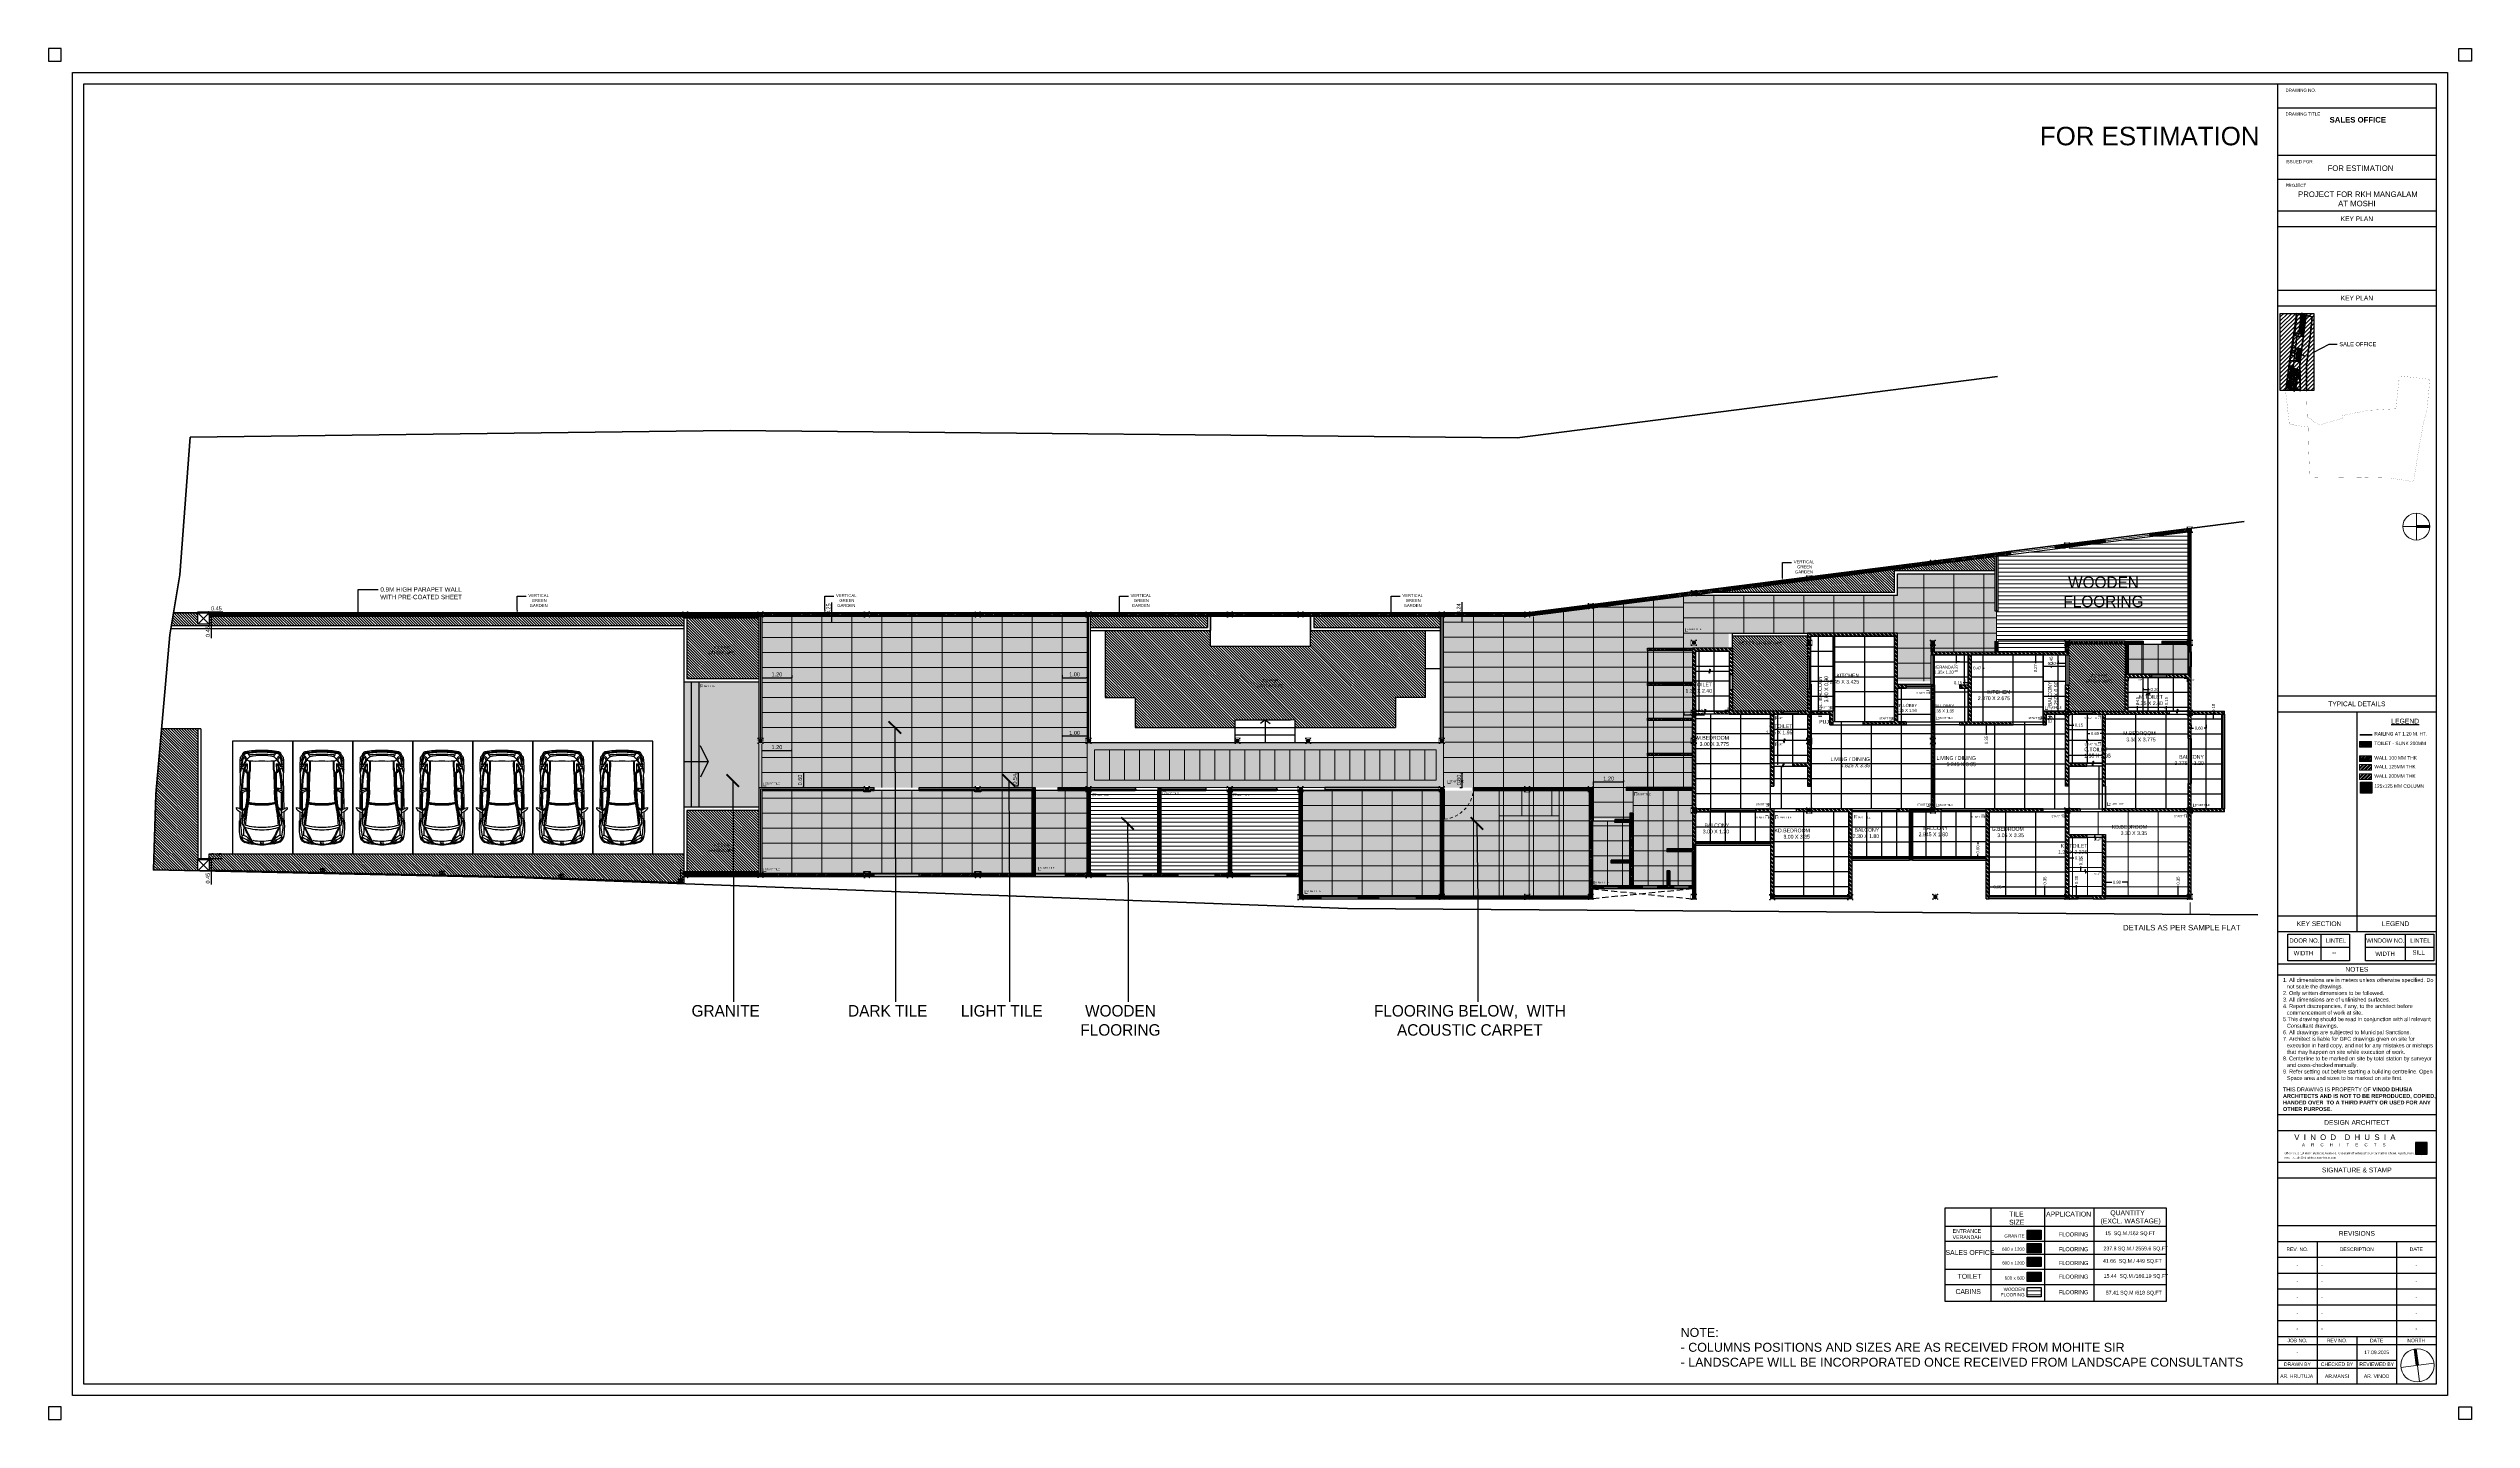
# Model space of a CAD drawing. Header units: metres. Extents: x 494 to 1845, y -666 to 1061.
# Drawn here: x 1664 to 1760.9, y 181.9 to 236.7 of the extents above; entities that cross this region are included whole.
import ezdxf
from ezdxf import colors
from ezdxf.entities.mleader import LeaderData, LeaderLine
from ezdxf.enums import TextEntityAlignment as Align
from ezdxf.math import Vec2, Vec3

# ---------------------------------------------------------------- set-up
doc = ezdxf.new("R2010")
doc.units = ezdxf.units.M
doc.header["$MEASUREMENT"] = 0
for name, pattern in [('1', [0]), ('141011 - Typical Flr Plans -1 - 1.5 & 1-2 BHK_ Kolshet Namrata1$0$HIDDEN', [0.375, 0.25, -0.125]), ('ACAD_ISO02W100', [15, 12, -3]), ('DASHED2', [0.375, 0.25, -0.125]), ('HIDDEN', [0.375, 0.25, -0.125])]:
    doc.linetypes.add(name, pattern=pattern)
doc.layers.get('Defpoints').update_dxf_attribs({"color": 12})
for name, color, linetype, lineweight in [('.', 7, 'Continuous', 5), ('01 WALL', 7, 'Continuous', 25), ('07 TEXT', 7, 'Continuous', 13), ('_B', 253, 'Continuous', 5), ('A-Furniture', 8, 'Continuous', 13), ('A-Wall Hatch', 8, 'Continuous', 9), ('ARCHITECTURAL COMMENTS', 2, 'Continuous', 30), ('DIMENSION', 8, 'Continuous', 5), ('Furniture', 8, 'Continuous', 13), ('Grid', 1, 'Continuous', 25), ('SCPL_BOLTS', 11, 'Continuous', 15), ('SCPL_ST PLATE', 222, 'Continuous', 0), ('VDA-DOOR', 23, 'Continuous', 5), ('VDA-DW TAGS', 4, 'Continuous', 9), ('VDA-FURNITURE', 8, 'Continuous', 13), ('VDA-HATCH', 8, 'Continuous', 9), ('VDA-PLUMBING', 8, 'Continuous', 13), ('VDA-RAILING', 25, 'Continuous', 5), ('VDA-SLIDING DOOR', 4, 'Continuous', 9), ('VDA-WALL', 250, 'Continuous', 25), ('VDA-WINDOW', 5, 'Continuous', 9), ('VDA_FURNITURE', 8, 'Continuous', 13)]:
    doc.layers.add(name, color=color, linetype=linetype, lineweight=lineweight)
for name, color, linetype in [('0 @ 1', 7, 'Continuous'), ('10 HATCH', 253, 'Continuous'), ('A-AREA', 1, 'Continuous'), ('BASE PLATE', 3, 'Continuous'), ('CLOUMN GRID', 7, 'Continuous'), ('COLUMN', 1, 'Continuous'), ('Flooring', 250, 'Continuous'), ('PLINE', 7, '1'), ('PLOT - SURVEY', 1, '1'), ('SCPL HIDDEN', 8, 'HIDDEN'), ('SHEET', 7, 'Continuous'), ('TILE DROP', 180, '1'), ('TILES', 4, '1'), ('VDA-PARKING', 252, 'Continuous'), ('VDA-TEXT', 250, '1'), ('VDA-WALL BELOW', 8, 'Continuous'), ('VDA_RAILING NOTE', 4, '1'), ('VDA_ROOF', 250, 'Continuous'), ('VDA_WALL BELOW', 8, '1'), ('WALL', 250, 'Continuous')]:
    doc.layers.add(name, color=color, linetype=linetype)
doc.layers.add('HATCH', color=7, linetype='Continuous', true_color=0x757575)
doc.styles.add('0.2', font='arial.ttf', dxfattribs={"height": 0.2})
doc.styles.add('arial', font='arial.ttf', dxfattribs={"height": 0.3})
doc.styles.add('NAME PLATE', font='arial.ttf')
doc.styles.add('RS', font='GOTHIC.TTF')
doc.styles.get("Standard").update_dxf_attribs({"font": 'arial.ttf'})
doc.dimstyles.new('SMALL', dxfattribs={"dimtxt": 0.16, "dimasz": 0.05, "dimexe": 0, "dimexo": 0, "dimgap": 0.05, "dimtad": 0, "dimdec": 1, "dimzin": 0, "dimdsep": 46, "dimtxsty": 'RS', "dimblk": 'ARCHTICK', "dimcen": 2.5, "dimclrd": 256, "dimclre": 256, "dimclrt": 5, "dimadec": 0, "dimazin": 0, "dimtfac": 1, "dimtofl": 0, "dimtmove": 0, "dimatfit": 3, "dimldrblk": 'ARCHTICK', "dimfxl": 0, "dimtolj": 1, "dimtzin": 0, "dimarcsym": 0})
doc.dimstyles.new('SMALL-1', dxfattribs={"dimtxt": 0.16, "dimasz": 0.035, "dimexe": 0, "dimexo": 0.1, "dimgap": 0.05, "dimtad": 1, "dimzin": 0, "dimdsep": 46, "dimtxsty": 'RS', "dimblk": 'DOT', "dimcen": 2.5, "dimclrd": 256, "dimclre": 256, "dimclrt": 5, "dimadec": 0, "dimazin": 0, "dimtfac": 1, "dimtdec": 3, "dimtofl": 0, "dimtmove": 0, "dimatfit": 3, "dimfxl": 0, "dimtolj": 1, "dimtzin": 0, "dimarcsym": 0})
pattern_1 = [(135, (-4e-16, 0.375), (-0.00441942, -0.00441942), [])]
pattern_2 = [(45, (-1375.869545, -268.338946), (-0.0450780573, 0.0450780573), []), (45, (-1375.839493, -268.338946), (-0.0450780573, 0.0450780573), [])]
pattern_3 = [(45, (1152.75841, 282.9493), (-0.11049, 0.11049), [])]
pattern_4 = [(315, (-1375.869545, -268.33895), (0.053916892, 0.053916892), [])]
pattern_5 = [(180, (1674.36947, 197.48927), (-2e-17, -0.15875), [])]
pattern_6 = [(45, (290.3067, -66.29624), (-0.0450780573, 0.0450780573), []), (45, (290.336754, -66.29624), (-0.0450780573, 0.0450780573), [])]
pattern_7 = [(315, (290.3067, -66.29624), (0.053916892, 0.053916892), [])]

# ---------------------------------------------------------------- blocks, each defined once
blk = doc.blocks.new('TT-level diff-flat-14')
at = {"layer": 'TILE DROP'}
h = blk.add_hatch(dxfattribs=at)
h.set_pattern_fill('ANSI31', color=256, scale=0.05, angle=90, style=0)
h.set_pattern_definition(pattern_1)
h.paths.add_polyline_path([(-0.075, 0.025), (-0.075, 0), (0, 0), (0, 0.025)])
h = blk.add_hatch(dxfattribs=at)
h.set_pattern_fill('ANSI31', color=256, scale=0.05, angle=90, style=0)
h.set_pattern_definition(pattern_1)
h.paths.add_polyline_path([(0, 0), (0, -0.025), (0.075, -0.025), (0.075, 0)])
for points in [[(0, 0), (-0.075, 0)], [(0.075, -0.025), (0, -0.025), (0, 0), (-0.075, 0)]]:
    blk.add_lwpolyline(points, dxfattribs=at)
blk = doc.blocks.new('SAFSDFADF')
at = {"layer": 'A-Wall Hatch', "ltscale": 0.1}
h = blk.add_hatch(dxfattribs=at)
h.set_pattern_fill('ANSI32', color=256, scale=0.3, angle=270)
h.set_pattern_definition([(315, (-3.3, -3.475), (0.0795495, 0.0795495), []), (315, (-3.3, -3.52803), (0.0795495, 0.0795495), [])])
h.paths.add_polyline_path([(-5.075, 6.125), (-4.95, 6.125), (-4.95, 7.025), (-1.6, 7.025), (-1.6, 3.6), (-2.85, 3.6), (-2.85, 3.475), (-1.125, 3.475), (-1.125, 3.6), (-1.475, 3.6), (-1.475, 4.95), (-1.125, 4.95), (-1.125, 5.075), (-1.475, 5.075), (-1.475, 7.15), (-5.075, 7.15)])
h.paths.add_polyline_path([(-9.675, -1.325), (-9.55, -1.325), (-9.55, 6.425), (-8.2, 6.425), (-8.2, 5.475), (-8.075, 5.475), (-8.075, 6.55), (-9.675, 6.55)])
h.paths.add_polyline_path([(-8.8, 3.9), (-6.55, 3.9), (-6.55, 1.025), (-6.425, 1.025), (-6.425, 3.9), (-6.05, 3.9), (-6.05, 4.025), (-8.075, 4.025), (-8.075, 4.875), (-8.2, 4.875), (-8.2, 4.025), (-8.8, 4.025)])
h.paths.add_polyline_path([(-5.525, 0), (-3.425, 0), (-3.425, -3.475), (-3.3, -3.475), (-3.3, 0.125), (-5.525, 0.125)])
h.paths.add_polyline_path([(-1, 0), (-1, -1.925), (-0.875, -1.925), (-0.875, 0), (0, 0), (0, 5.075), (-0.125, 5.075), (-0.125, 0.125), (-1, 0.125)])
h.paths.add_polyline_path([(-5.45, 3.9), (-5.45, 4.025), (-5.075, 4.025), (-5.075, 4.925), (-4.95, 4.925), (-4.95, 4.025), (-4.05, 4.025), (-4.05, 3.475), (-4.175, 3.475), (-4.175, 3.9), (-4.95, 3.9), (-4.95, 1.025), (-5.075, 1.025), (-5.075, 1.825), (-5.675, 1.825), (-5.675, 1.95), (-5.075, 1.95), (-5.075, 3.9), (-5.444, 3.9), (-5.444, 3.9)])
h.paths.add_polyline_path([(-7.15, 0), (-6.55, 0), (-6.55, -3.475), (-6.425, -3.475), (-6.425, 0.125), (-7.15, 0.125)])
h.paths.add_polyline_path([(-9.55, 0), (-9.55, 0.125), (-8.95, 0.125), (-8.95, 0)])
h.paths.add_polyline_path([(-1.5, 0), (-1.5, 0.125), (-1, 0.125), (-1, 0)])
at = {"color": 6}
for points in [[(-4.95, 4.025), (-4.05, 4.025), (-4.05, 7.025), (-4.95, 7.025)], [(-1.6, 3.6), (-4.05, 3.6), (-4.05, 7.025), (-1.6, 7.025)], [(-8.2, 4.025), (-9.55, 4.025), (-9.55, 6.425), (-8.2, 6.425)], [(-1.475, 3.6), (-0.125, 3.6), (-0.125, 4.95), (-1.475, 4.95)], [(-6.55, 3.9), (-9.55, 3.9), (-9.55, 0.125), (-6.55, 0.125)], [(-0.125, 0.125), (-4.95, 0.125), (-6.55, 0.125), (-6.55, 1.025), (-6.425, 1.025), (-6.425, 1.825), (-5.075, 1.825), (-5.075, 1.025), (-4.95, 1.025), (-4.95, 3.475), (-4.95, 3.9), (-4.175, 3.9), (-4.175, 3.475), (-0.125, 3.475)], [(-5.075, 1.95), (-6.425, 1.95), (-6.425, 3.9), (-5.075, 3.9)], [(-3.3, -1.8), (-1, -1.8), (-1, 0), (-3.3, 0)], [(-9.55, -1.2), (-6.55, -1.2), (-6.55, 0), (-9.55, 0)], [(-3.425, 0), (-6.425, 0), (-6.425, -3.35), (-3.425, -3.35)]]:
    blk.add_lwpolyline(points, close=True, dxfattribs=at)
blk.add_lwpolyline([(-9.55, 0.125), (-9.675, 0.125), (-9.675, 4.025), (-9.55, 4.025)], close=True)
at = {"layer": '01 WALL', "color": 23, "const_width": 0.02}
for points in [[(-0.317, 4.847), (-0.208, 4.847), (-0.208, 4.718)], [(-8.252, 4.186), (-8.252, 4.072), (-8.381, 4.072)], [(-4.245, 4.103), (-4.136, 4.103), (-4.136, 4.232)], [(-6.363, 3.684), (-6.363, 3.813), (-6.234, 3.813)], [(-6.363, 2.634), (-6.363, 2.763), (-6.234, 2.763)], [(-6.735, 0.231), (-6.626, 0.231), (-6.626, 0.36)], [(-0.307, 0.221), (-0.198, 0.221), (-0.198, 0.35)], [(-6.758, -0.151), (-6.649, -0.151), (-6.649, -0.28)], [(-6.25, -0.151), (-6.359, -0.151), (-6.359, -0.28)], [(-3.08, -0.129), (-3.19, -0.129), (-3.19, -0.257)]]:
    blk.add_lwpolyline(points, dxfattribs=at)
at = {"layer": '01 WALL', "color": 23, "const_width": 0.02, "elevation": -0.001}
blk.add_lwpolyline([(-1.804, 3.669), (-1.695, 3.669), (-1.695, 3.798)], dxfattribs=at)
at = {"layer": 'A-AREA'}
blk.add_lwpolyline([(-9.55, 6.425), (-8.2, 6.425), (-8.2, 3.9), (-4.95, 3.9), (-4.95, 7.025), (-1.6, 7.025), (-1.6, 4.95), (-1.125, 4.95), (-1.125, 5.075), (-0.125, 5.075), (-0.125, 0.125), (-1, 0.125), (-1, -1.8), (-3.425, -1.8), (-3.425, -3.35), (-6.425, -3.35), (-6.425, -1.2), (-9.55, -1.2), (-9.55, 6.425)], dxfattribs=at)
at = {"layer": 'TILES', "color": 143}
for p, q in [((-4.95, 7.025), (-4.95, 4.025)), ((-4.65, 7.025), (-4.65, 4.025)), ((-4.05, 7.025), (-4.05, 4.025)), ((-4, 7.015), (-4, 3.6)), ((-2.8, 7.015), (-2.8, 3.59)), ((-9.55, 6.425), (-8.2, 6.425)), ((-9.55, 5.825), (-8.2, 5.825)), ((-9.4, 4.025), (-9.4, 6.425)), ((-8.8, 4.025), (-8.8, 6.425)), ((-8.2, 6.425), (-8.2, 4.025)), ((-4.95, 6.425), (-4.05, 6.425)), ((-4.95, 5.825), (-4.05, 5.825)), ((-4.05, 6.6), (-1.6, 6.6)), ((-4.05, 6), (-1.6, 6)), ((-9.55, 5.625), (-8.2, 5.625)), ((-8.2, 5.225), (-9.55, 5.225)), ((-4.95, 5.225), (-4.05, 5.225)), ((-4.925, 5.1), (-4.925, 0.125)), ((-4.05, 5.4), (-1.6, 5.4)), ((-1.475, 5.1), (-0.125, 5.1)), ((-1.325, 5.1), (-1.325, 0.125)), ((-1.125, 5.1), (-0.125, 5.1)), ((-0.125, 5.1), (-0.125, 0.125)), ((-8.2, 4.625), (-9.55, 4.625)), ((-9.55, 4.025), (-8.2, 4.025)), ((-8.95, 3.9), (-8.95, 0.125)), ((-7.75, 3.9), (-7.75, 0.125)), ((-6.425, 3.9), (-6.425, 1.95)), ((-6.275, 3.9), (-6.275, 1.887)), ((-5.675, 3.9), (-5.675, 1.95)), ((-4.95, 4.625), (-4.05, 4.625)), ((-4.95, 4.025), (-4.05, 4.025)), ((-4.925, 3.9), (-4.925, 0.125)), ((-1.6, 4.8), (-4.05, 4.8)), ((-1.6, 4.2), (-4.05, 4.2)), ((-1.475, 4.5), (-0.125, 4.5)), ((-1.475, 3.9), (-0.125, 3.9)), ((-6.55, 3.725), (-9.55, 3.725)), ((-6.55, 3.125), (-9.55, 3.125)), ((-5.075, 3.3), (-6.425, 3.3)), ((-0.125, 3.125), (-4.95, 3.125)), ((-1.6, 3.6), (-4.05, 3.6)), ((-3.725, 3.6), (-3.725, 0.125)), ((-2.525, 3.6), (-2.525, 0.125)), ((-1.125, 3.6), (-0.125, 3.6)), ((-6.425, 2.525), (-9.55, 2.525)), ((-5.075, 2.85), (-6.425, 2.85)), ((-5.075, 2.25), (-6.425, 2.25)), ((-5.075, 1.95), (-6.425, 1.95)), ((-0.125, 2.525), (-4.95, 2.525)), ((-6.425, 1.925), (-9.55, 1.925)), ((-6.55, 1.325), (-9.55, 1.325)), ((-5.075, 1.325), (-6.425, 1.325)), ((-6.125, 1.825), (-6.125, 0.125)), ((-0.125, 1.925), (-4.95, 1.925)), ((-0.125, 1.325), (-4.95, 1.325)), ((-6.425, 0.725), (-9.55, 0.725)), ((-0.125, 0.125), (-9.55, 0.125)), ((-0.125, 0.725), (-6.488, 0.725)), ((-9.55, -1.2), (-9.55, 0)), ((-9.55, 0), (-6.55, 0)), ((-9.55, -0.6), (-6.55, -0.6)), ((-8.95, -1.2), (-8.95, 0)), ((-8.35, -1.2), (-8.35, 0)), ((-7.75, -1.2), (-7.75, 0)), ((-7.15, -1.2), (-7.15, 0)), ((-6.55, -1.2), (-6.55, 0)), ((-3.425, 0), (-6.425, 0)), ((-6.425, -3.35), (-6.425, 0)), ((-3.425, -0.6), (-6.425, -0.6)), ((-5.225, -3.35), (-5.225, 0)), ((-4.025, -3.35), (-4.025, 0)), ((-3.3, -0.6), (-1, -0.6)), ((-2.7, -1.8), (-2.7, 0)), ((-2.1, -1.8), (-2.1, 0)), ((-1.5, -1.8), (-1.5, 0)), ((-9.55, -1.2), (-6.55, -1.2)), ((-3.425, -1.2), (-6.425, -1.2)), ((-3.425, -1.8), (-6.425, -1.8)), ((-3.3, -1.2), (-1, -1.2)), ((-3.3, -1.8), (-1, -1.8)), ((-3.425, -2.4), (-6.425, -2.4)), ((-3.425, -3), (-6.425, -3))]:
    blk.add_line(p, q, dxfattribs=at)
at = {"layer": 'TILES'}
blk.add_lwpolyline([(-2.85, 3.6), (-1.6, 3.6)], dxfattribs=at)
at = {"layer": 'VDA-DOOR'}
blk.add_line((-1.125, 5.013), (-0.125, 5.013), dxfattribs=at)
at = {"layer": 'VDA-RAILING'}
for p, q in [((-9.55, -1.25), (-6.55, -1.25)), ((-9.55, -1.275), (-6.55, -1.275)), ((-3.3, -1.85), (-1, -1.85)), ((-3.3, -1.875), (-1, -1.875))]:
    blk.add_line(p, q, dxfattribs=at)
at = {"layer": 'VDA-SLIDING DOOR'}
for p, q in [((-7.15, 0.062), (-8.95, 0.062)), ((-1.5, 0.062), (-3.3, 0.062)), ((-3.425, -3.413), (-6.425, -3.413))]:
    blk.add_line(p, q, dxfattribs=at)
at = {"layer": 'VDA-WALL'}
for p, q in [((-5.075, 7.15), (-5.075, 6.125)), ((-1.475, 7.15), (-5.075, 7.15)), ((-4.95, 7.025), (-4.95, 6.125)), ((-1.6, 7.025), (-4.95, 7.025)), ((-4.05, 3.475), (-4.05, 7.025)), ((-1.6, 3.6), (-1.6, 7.025)), ((-1.475, 5.075), (-1.475, 7.15)), ((-9.675, 6.55), (-9.675, -1.325)), ((-8.075, 6.55), (-9.675, 6.55)), ((-9.55, 6.425), (-9.55, 0.125)), ((-8.2, 6.425), (-9.55, 6.425)), ((-8.2, 6.425), (-8.2, 5.475)), ((-8.075, 6.55), (-8.075, 5.475)), ((-5.075, 6.125), (-4.95, 6.125)), ((-8.075, 5.475), (-8.2, 5.475)), ((-8.2, 4.875), (-8.2, 4.025)), ((-8.075, 4.875), (-8.2, 4.875)), ((-8.075, 4.875), (-8.075, 4.025)), ((-5.075, 4.925), (-5.075, 4.025)), ((-5.075, 4.925), (-4.95, 4.925)), ((-4.95, 4.925), (-4.95, 4.025)), ((-1.125, 5.075), (-1.475, 5.075)), ((-1.475, 3.6), (-1.475, 4.95)), ((-1.125, 4.95), (-1.475, 4.95)), ((-1.125, 5.075), (-1.125, 4.95)), ((-0.125, 5.075), (-0.125, 0.125)), ((0, 5.075), (-0.125, 5.075)), ((0, 5.075), (0, 0)), ((-8.2, 4.025), (-8.8, 4.025)), ((-8.8, 4.025), (-8.8, 3.9)), ((-6.55, 3.9), (-8.8, 3.9)), ((-6.05, 4.025), (-8.075, 4.025)), ((-6.55, 3.9), (-6.55, 1.025)), ((-6.425, 3.9), (-6.425, 1.025)), ((-6.05, 3.9), (-6.425, 3.9)), ((-6.05, 4.025), (-6.05, 3.9)), ((-5.075, 4.025), (-5.45, 4.025)), ((-5.45, 4.025), (-5.45, 3.9)), ((-5.075, 3.9), (-5.45, 3.9)), ((-5.075, 3.9), (-5.075, 1.95)), ((-4.05, 4.025), (-4.95, 4.025)), ((-4.95, 3.9), (-4.95, 1.025)), ((-4.175, 3.9), (-4.95, 3.9)), ((-4.175, 3.475), (-4.175, 3.9)), ((-4.05, 3.475), (-4.175, 3.475)), ((-1.6, 3.6), (-2.85, 3.6)), ((-2.85, 3.475), (-2.85, 3.6)), ((-1.125, 3.475), (-2.85, 3.475)), ((-1.125, 3.6), (-1.475, 3.6)), ((-1.125, 3.6), (-1.125, 3.475)), ((-5.075, 1.95), (-5.675, 1.95)), ((-5.675, 1.95), (-5.675, 1.825)), ((-6.425, 1.025), (-6.55, 1.025)), ((-5.075, 1.825), (-5.675, 1.825)), ((-5.075, 1.825), (-5.075, 1.025)), ((-4.95, 1.025), (-5.075, 1.025)), ((-8.95, 0.125), (-9.55, 0.125)), ((-9.55, 0), (-9.55, -1.325)), ((-8.95, 0), (-9.55, 0)), ((-8.95, 0.125), (-8.95, 0)), ((-6.425, 0.125), (-7.15, 0.125)), ((-7.15, 0.125), (-7.15, 0)), ((-6.55, 0), (-7.15, 0)), ((-6.55, 0), (-6.55, -3.475)), ((-6.425, 0.125), (-6.425, -3.475)), ((-3.3, 0.125), (-5.525, 0.125)), ((-5.525, 0.125), (-5.525, 0)), ((-3.425, 0), (-5.525, 0)), ((-3.425, 0), (-3.425, -3.475)), ((-3.3, 0.125), (-3.3, -3.475)), ((-0.125, 0.125), (-1.5, 0.125)), ((-1.5, 0.125), (-1.5, 0)), ((0, 0), (-1.5, 0)), ((-1, 0.125), (-1, -1.925)), ((-0.875, 0), (-0.875, -1.925)), ((-9.55, -1.325), (-9.675, -1.325)), ((-0.875, -1.925), (-1, -1.925)), ((-6.425, -3.475), (-6.55, -3.475)), ((-3.3, -3.475), (-3.425, -3.475))]:
    blk.add_line(p, q, dxfattribs=at)
at = {"layer": 'VDA-WALL BELOW'}
for p, q in [((-5.075, 6.125), (-5.075, 4.925)), ((-4.95, 6.125), (-4.95, 4.925)), ((-8.075, 5.475), (-8.075, 4.875)), ((-6.05, 4.025), (-5.444, 4.025)), ((-5.444, 3.9), (-6.044, 3.9)), ((-7.15, 0.125), (-8.95, 0.125)), ((-7.15, 0), (-8.95, 0)), ((-1.5, 0.125), (-3.3, 0.125)), ((-1, 0), (-3.3, 0)), ((-9.55, -1.2), (-6.55, -1.2)), ((-9.55, -1.325), (-6.55, -1.325)), ((-3.3, -1.8), (-1, -1.8)), ((-3.3, -1.925), (-1, -1.925)), ((-3.425, -3.35), (-6.425, -3.35)), ((-3.425, -3.475), (-6.425, -3.475))]:
    blk.add_line(p, q, dxfattribs=at)
at = {"layer": 'VDA-WINDOW'}
for p, q in [((-5.013, 6.125), (-5.013, 4.925)), ((-8.138, 5.475), (-8.138, 4.875)), ((-5.444, 3.963), (-6.044, 3.963))]:
    blk.add_line(p, q, dxfattribs=at)
at = {"layer": 'TILE DROP', "rotation": 90}
for p in [(-8.991, 5.625), (-9.18, 4.025), (-6.012, 2.85), (-6.05, 1.887)]:
    blk.add_blockref('TT-level diff-flat-14', p, dxfattribs=at)
at = {"layer": '07 TEXT', "color": 7, "char_height": 0.075, "width": 0.87678, "style": 'arial'}
for s, insert, attachment_point in [('START TILE ', (-4.051, 4.137, 0.001), 9), ('START TILE ', (-0.123, 4.718, 0.001), 9), ('START TILE ', (-1.609, 3.703), 9), ('START TILE ', (-6.541, 0.265, 0.001), 9), ('START TILE ', (-0.112, 0.255, 0.001), 9), ('START TILE ', (-6.564, -0.185, 0.001), 3), ('\\pi0.14195;START TILE ', (-6.444, -0.185, 0.001), 1), ('\\pi0.14195;START TILE ', (-3.296, -0.175, 0.001), 1)]:
    blk.add_mtext(s, dxfattribs=dict(at, insert=insert, attachment_point=attachment_point))
at = {"layer": 'VDA-TEXT', "width": 1.314504061156185e-11, "style": 'arial'}
for s, insert, char_height, attachment_point in [('\\pi0.58006;{\\fCentury Gothic|b0|i0|c0|p34;M.TOILET  }\\P\\pi0.47855;{\\fCentury Gothic|b0|i0|c0|p34;1.35 X 2.40}', (-8.891, 4.763), 0.15, 9), ('\\pi0.73399;{\\fCentury Gothic|b0|i0|c0|p34;KITCHEN  }\\P\\pi0.57038;{\\fCentury Gothic|b0|i0|c0|p34;2.45 X 3.425}', (-3.007, 5.527), 0.15, 3), ('\\pi0.42212;{\\fCentury Gothic|b0|i0|c0|p34;EN.LOBBY }\\P\\pi0.38284;{\\fCentury Gothic|b0|i0|c0|p34;1.35 X 1.50}', (-0.692, 4.319), 0.12, 3), ('\\pi0.63661;{\\fCentury Gothic|b0|i0|c0|p34;M.BEDROOM  }\\P\\pi0.71268;{\\fCentury Gothic|b0|i0|c0|p34;3.00 X 3.775}', (-8.213, 2.636), 0.15, 9), ('\\pi0.58873;{\\fCentury Gothic|b0|i0|c0|p34;C.TOILET  }\\P\\pi0.47733;{\\fCentury Gothic|b0|i0|c0|p34;1.35 X 1.95}', (-5.675, 3.502), 0.15, 3), ('{\\fCentury Gothic|b0|i0|c0|p34;PUJA}', (-4.608, 3.526), 0.15, 7), ('\\pi0.77845;{\\fCentury Gothic|b0|i0|c0|p34;LIVING / DINING }\\P\\pi1.01105;{\\fCentury Gothic|b0|i0|c0|p34;4.825 X 3.35}', (-2.577, 2.186), 0.15, 3), ('\\pi0.53255;{\\fCentury Gothic|b0|i0|c0|p34;BALCONY  }\\P\\pi0.51205;{\\fCentury Gothic|b0|i0|c0|p34;3.00 X 1.20}', (-8.205, -0.458), 0.15, 3), ('\\pi0.66980;{\\fCentury Gothic|b0|i0|c0|p34;KD.BEDROOM  }\\P\\pi0.85059;{\\fCentury Gothic|b0|i0|c0|p34;3.00 X 3.35}', (-4.977, -0.666), 0.15, 3), ('\\pi0.53367;{\\fCentury Gothic|b0|i0|c0|p34;BALCONY  }\\P\\pi0.51373;{\\fCentury Gothic|b0|i0|c0|p34;2.30 X 1.80}', (-2.208, -0.643), 0.15, 3)]:
    blk.add_mtext(s, dxfattribs=dict(at, insert=insert, char_height=char_height, attachment_point=attachment_point))
at = {"layer": 'VDA-TEXT', "insert": (-4.647, 5.435), "char_height": 0.15, "width": 1.314504061156185e-11, "attachment_point": 3, "rotation": 90, "style": 'arial'}
blk.add_mtext('\\pi0.79354;{\\fCentury Gothic|b0|i0|c0|p34;ENCL. BALCONY   }\\P\\pi1.09706;{\\fCentury Gothic|b0|i0|c0|p34;3.00 X 0.90}', dxfattribs=at)
at = {"layer": 'VDA-TEXT', "color": 7, "char_height": 0.06, "width": 0.95178, "style": 'arial'}
for s, insert, attachment_point in [('START ', (-7.955, 4.103), 9), ('\\pi0.33747;START  ', (-6.679, 3.716), 7), ('\\pi0.33747;START  ', (-6.679, 2.666), 7)]:
    blk.add_mtext(s, dxfattribs=dict(at, insert=insert, attachment_point=attachment_point))
blk = doc.blocks.new('_ArchTick')
at = {"color": 0, "linetype": 'ByBlock', "const_width": 0.15}
blk.add_lwpolyline([(-0.5, -0.5), (0.5, 0.5)], dxfattribs=at)
blk = doc.blocks.new('*D587')
at = {"layer": 'Defpoints', "color": 0, "transparency": 16777216}
for p in [(6.984, 7.639), (7.184, 7.639), (7.184, 7.582)]:
    blk.add_point(p, dxfattribs=at)
at = {"layer": 'DIMENSION', "lineweight": -2, "transparency": 16777216}
for p, q in [((6.984, 7.639), (6.984, 7.582)), ((6.984, 7.582), (7.184, 7.582)), ((7.184, 7.639), (7.184, 7.582)), ((7.184, 7.582), (7.234, 7.582))]:
    blk.add_line(p, q, dxfattribs=at)
at = {"layer": 'DIMENSION', "lineweight": -2, "transparency": 16777216, "xscale": 0.05, "yscale": 0.05, "zscale": 0.05, "rotation": 180}
blk.add_blockref('_ArchTick', (6.984, 7.582), dxfattribs=at)
at = {"layer": 'DIMENSION', "lineweight": -2, "transparency": 16777216, "xscale": 0.05, "yscale": 0.05, "zscale": 0.05}
blk.add_blockref('_ArchTick', (7.184, 7.582), dxfattribs=at)
at = {"layer": 'DIMENSION', "color": 5, "transparency": 16777216, "insert": (7.441, 7.582), "char_height": 0.12, "attachment_point": 5, "style": 'RS'}
blk.add_mtext('\\A1;0.20', dxfattribs=at)
blk = doc.blocks.new('*D588')
at = {"layer": 'Defpoints', "color": 0, "transparency": 16777216}
for p in [(6.762, 6.868), (6.762, 6.868), (6.762, 6.718)]:
    blk.add_point(p, dxfattribs=at)
at = {"layer": 'DIMENSION', "lineweight": -2, "transparency": 16777216}
for p, q in [((6.762, 6.868), (6.762, 6.918)), ((6.762, 6.868), (6.762, 6.868)), ((6.762, 6.718), (6.762, 6.868)), ((6.762, 6.718), (6.762, 6.718))]:
    blk.add_line(p, q, dxfattribs=at)
at = {"layer": 'DIMENSION', "lineweight": -2, "transparency": 16777216, "xscale": 0.05, "yscale": 0.05, "zscale": 0.05}
for p, rotation in [((6.762, 6.868), 90), ((6.762, 6.718), 270)]:
    blk.add_blockref('_ArchTick', p, dxfattribs=dict(at, rotation=rotation))
at = {"layer": 'DIMENSION', "color": 5, "transparency": 16777216, "insert": (6.762, 7.124), "char_height": 0.12, "attachment_point": 5, "rotation": 90, "style": 'RS'}
blk.add_mtext('\\A1;0.15', dxfattribs=at)
blk = doc.blocks.new('*D589')
at = {"layer": 'Defpoints', "color": 0, "transparency": 16777216}
for p in [(7.82, 6.868), (7.913, 6.868), (7.82, 6.718)]:
    blk.add_point(p, dxfattribs=at)
at = {"layer": 'DIMENSION', "lineweight": -2, "transparency": 16777216}
for p, q in [((7.82, 6.868), (7.913, 6.868)), ((7.913, 6.868), (7.913, 6.918)), ((7.913, 6.718), (7.913, 6.868)), ((7.82, 6.718), (7.913, 6.718))]:
    blk.add_line(p, q, dxfattribs=at)
at = {"layer": 'DIMENSION', "lineweight": -2, "transparency": 16777216, "xscale": 0.05, "yscale": 0.05, "zscale": 0.05}
for p, rotation in [((7.913, 6.868), 90), ((7.913, 6.718), 270)]:
    blk.add_blockref('_ArchTick', p, dxfattribs=dict(at, rotation=rotation))
at = {"layer": 'DIMENSION', "color": 5, "transparency": 16777216, "insert": (7.913, 7.124), "char_height": 0.12, "attachment_point": 5, "rotation": 90, "style": 'RS'}
blk.add_mtext('\\A1;0.15', dxfattribs=at)
blk = doc.blocks.new('*D590')
at = {"layer": 'Defpoints', "color": 0, "transparency": 16777216}
for p in [(9.789, 6.593), (9.789, 6.418), (9.798, 6.593)]:
    blk.add_point(p, dxfattribs=at)
at = {"layer": 'DIMENSION', "lineweight": -2, "transparency": 16777216}
for p, q in [((9.789, 6.593), (9.798, 6.593)), ((9.789, 6.418), (9.798, 6.418)), ((9.798, 6.593), (9.798, 6.643)), ((9.798, 6.418), (9.798, 6.593))]:
    blk.add_line(p, q, dxfattribs=at)
at = {"layer": 'DIMENSION', "lineweight": -2, "transparency": 16777216, "xscale": 0.05, "yscale": 0.05, "zscale": 0.05}
for p, rotation in [((9.798, 6.593), 90), ((9.798, 6.418), 270)]:
    blk.add_blockref('_ArchTick', p, dxfattribs=dict(at, rotation=rotation))
at = {"layer": 'DIMENSION', "color": 5, "transparency": 16777216, "insert": (9.798, 6.85), "char_height": 0.12, "attachment_point": 5, "rotation": 90, "style": 'RS'}
blk.add_mtext('\\A1;0.18', dxfattribs=at)
blk = doc.blocks.new('*D591')
at = {"layer": 'Defpoints', "color": 0, "transparency": 16777216}
for p in [(8.909, 6.418), (8.909, 6.042), (9.509, 6.418)]:
    blk.add_point(p, dxfattribs=at)
at = {"layer": 'DIMENSION', "lineweight": -2, "transparency": 16777216}
for p, q in [((8.909, 6.167), (8.909, 6.042)), ((8.909, 6.042), (9.002, 6.042)), ((9.509, 6.042), (9.416, 6.042)), ((9.509, 6.167), (9.509, 6.042))]:
    blk.add_line(p, q, dxfattribs=at)
at = {"layer": 'DIMENSION', "lineweight": -2, "transparency": 16777216, "xscale": 0.05, "yscale": 0.05, "zscale": 0.05}
for p, rotation in [((8.909, 6.042), 179.9999999980893), ((9.509, 6.042), 359.9999999980893)]:
    blk.add_blockref('_ArchTick', p, dxfattribs=dict(at, rotation=rotation))
at = {"layer": 'DIMENSION', "color": 5, "transparency": 16777216, "insert": (9.209, 6.042), "char_height": 0.12, "attachment_point": 5, "rotation": 360, "style": 'RS'}
blk.add_mtext('\\A1;0.60', dxfattribs=at)
blk = doc.blocks.new('*D592')
at = {"layer": 'Defpoints', "color": 0, "transparency": 16777216}
for p in [(4.009, 0.855), (4.159, 0.855), (4.159, 0.855)]:
    blk.add_point(p, dxfattribs=at)
at = {"layer": 'DIMENSION', "lineweight": -2, "transparency": 16777216}
for p, q in [((4.009, 0.855), (4.009, 0.855)), ((4.009, 0.855), (4.159, 0.855)), ((4.159, 0.855), (4.159, 0.855)), ((4.159, 0.855), (4.209, 0.855))]:
    blk.add_line(p, q, dxfattribs=at)
at = {"layer": 'DIMENSION', "lineweight": -2, "transparency": 16777216, "xscale": 0.05, "yscale": 0.05, "zscale": 0.05, "rotation": 180}
blk.add_blockref('_ArchTick', (4.009, 0.855), dxfattribs=at)
at = {"layer": 'DIMENSION', "lineweight": -2, "transparency": 16777216, "xscale": 0.05, "yscale": 0.05, "zscale": 0.05}
blk.add_blockref('_ArchTick', (4.159, 0.855), dxfattribs=at)
at = {"layer": 'DIMENSION', "color": 5, "transparency": 16777216, "insert": (4.415, 0.855), "char_height": 0.12, "attachment_point": 5, "style": 'RS'}
blk.add_mtext('\\A1;0.15', dxfattribs=at)
blk = doc.blocks.new('*D593')
at = {"layer": 'Defpoints', "color": 0, "transparency": 16777216}
for p in [(4.159, -0.282), (4.159, -0.657), (4.323, -0.282)]:
    blk.add_point(p, dxfattribs=at)
at = {"layer": 'DIMENSION', "lineweight": -2, "transparency": 16777216}
for p, q in [((4.198, -0.282), (4.323, -0.282)), ((4.198, -0.657), (4.323, -0.657)), ((4.323, -0.282), (4.323, -0.232)), ((4.323, -0.657), (4.323, -0.282))]:
    blk.add_line(p, q, dxfattribs=at)
at = {"layer": 'DIMENSION', "lineweight": -2, "transparency": 16777216, "xscale": 0.05, "yscale": 0.05, "zscale": 0.05}
for p, rotation in [((4.323, -0.282), 89.99999972656212), ((4.323, -0.657), 269.9999997265621)]:
    blk.add_blockref('_ArchTick', p, dxfattribs=dict(at, rotation=rotation))
at = {"layer": 'DIMENSION', "color": 5, "transparency": 16777216, "insert": (4.323, -0.025), "char_height": 0.12, "attachment_point": 5, "rotation": 90, "style": 'RS'}
blk.add_mtext('\\A1;0.38', dxfattribs=at)
blk = doc.blocks.new('*D594')
at = {"layer": 'Defpoints', "color": 0, "transparency": 16777216}
for p in [(4.493, 0.468), (4.493, 0.468), (4.493, 0.318)]:
    blk.add_point(p, dxfattribs=at)
at = {"layer": 'DIMENSION', "lineweight": -2, "transparency": 16777216}
for p, q in [((4.493, 0.468), (4.493, 0.518)), ((4.493, 0.468), (4.493, 0.468)), ((4.493, 0.318), (4.493, 0.468)), ((4.493, 0.318), (4.493, 0.318))]:
    blk.add_line(p, q, dxfattribs=at)
at = {"layer": 'DIMENSION', "lineweight": -2, "transparency": 16777216, "xscale": 0.05, "yscale": 0.05, "zscale": 0.05}
for p, rotation in [((4.493, 0.468), 90), ((4.493, 0.318), 270)]:
    blk.add_blockref('_ArchTick', p, dxfattribs=dict(at, rotation=rotation))
at = {"layer": 'DIMENSION', "color": 5, "transparency": 16777216, "insert": (4.493, 0.724), "char_height": 0.12, "attachment_point": 5, "rotation": 90, "style": 'RS'}
blk.add_mtext('\\A1;0.15', dxfattribs=at)
blk = doc.blocks.new('*D595')
at = {"layer": 'Defpoints', "color": 0, "transparency": 16777216}
for p in [(8.381, -0.307), (8.381, -0.307), (8.381, -0.657)]:
    blk.add_point(p, dxfattribs=at)
at = {"layer": 'DIMENSION', "lineweight": -2, "transparency": 16777216}
for p, q in [((8.381, -0.307), (8.381, -0.257)), ((8.381, -0.307), (8.381, -0.307)), ((8.381, -0.657), (8.381, -0.307)), ((8.381, -0.657), (8.381, -0.657))]:
    blk.add_line(p, q, dxfattribs=at)
at = {"layer": 'DIMENSION', "lineweight": -2, "transparency": 16777216, "xscale": 0.05, "yscale": 0.05, "zscale": 0.05}
for p, rotation in [((8.381, -0.307), 90), ((8.381, -0.657), 270)]:
    blk.add_blockref('_ArchTick', p, dxfattribs=dict(at, rotation=rotation))
at = {"layer": 'DIMENSION', "color": 5, "transparency": 16777216, "insert": (8.381, -0.052), "char_height": 0.12, "attachment_point": 5, "rotation": 90, "style": 'RS'}
blk.add_mtext('\\A1;0.35', dxfattribs=at)
blk = doc.blocks.new('*D596')
at = {"layer": 'Defpoints', "color": 0, "transparency": 16777216}
for p in [(5.484, -0.119), (5.484, -0.307), (6.384, -0.307)]:
    blk.add_point(p, dxfattribs=at)
at = {"layer": 'DIMENSION', "lineweight": -2, "transparency": 16777216}
for p, q in [((5.484, -0.244), (5.484, -0.119)), ((5.484, -0.119), (5.727, -0.119)), ((6.384, -0.119), (6.141, -0.119)), ((6.384, -0.244), (6.384, -0.119))]:
    blk.add_line(p, q, dxfattribs=at)
at = {"layer": 'DIMENSION', "lineweight": -2, "transparency": 16777216, "xscale": 0.05, "yscale": 0.05, "zscale": 0.05, "rotation": 180}
blk.add_blockref('_ArchTick', (5.484, -0.119), dxfattribs=at)
at = {"layer": 'DIMENSION', "lineweight": -2, "transparency": 16777216, "xscale": 0.05, "yscale": 0.05, "zscale": 0.05}
blk.add_blockref('_ArchTick', (6.384, -0.119), dxfattribs=at)
at = {"layer": 'DIMENSION', "color": 5, "transparency": 16777216, "insert": (5.934, -0.119), "char_height": 0.12, "attachment_point": 5, "style": 'RS'}
blk.add_mtext('\\A1;0.90', dxfattribs=at)
blk = doc.blocks.new('*D597')
at = {"layer": 'Defpoints', "color": 0, "transparency": 16777216}
for p in [(3.052, -0.307), (3.052, -0.307), (3.052, -0.657)]:
    blk.add_point(p, dxfattribs=at)
at = {"layer": 'DIMENSION', "lineweight": -2, "transparency": 16777216}
for p, q in [((3.052, -0.307), (3.052, -0.257)), ((3.052, -0.307), (3.052, -0.307)), ((3.052, -0.657), (3.052, -0.307)), ((3.052, -0.657), (3.052, -0.657))]:
    blk.add_line(p, q, dxfattribs=at)
at = {"layer": 'DIMENSION', "lineweight": -2, "transparency": 16777216, "xscale": 0.05, "yscale": 0.05, "zscale": 0.05}
for p, rotation in [((3.052, -0.307), 90), ((3.052, -0.657), 270)]:
    blk.add_blockref('_ArchTick', p, dxfattribs=dict(at, rotation=rotation))
at = {"layer": 'DIMENSION', "color": 5, "transparency": 16777216, "insert": (3.052, -0.051), "char_height": 0.12, "attachment_point": 5, "rotation": 90, "style": 'RS'}
blk.add_mtext('\\A1;0.35', dxfattribs=at)
blk = doc.blocks.new('*D598')
at = {"layer": 'Defpoints', "color": 0, "transparency": 16777216}
for p in [(0.834, -0.307), (1.484, -0.307), (1.484, -0.307)]:
    blk.add_point(p, dxfattribs=at)
at = {"layer": 'DIMENSION', "lineweight": -2, "transparency": 16777216}
for p, q in [((0.834, -0.307), (0.834, -0.307)), ((0.834, -0.307), (0.953, -0.307)), ((1.484, -0.307), (1.365, -0.307)), ((1.484, -0.307), (1.484, -0.307))]:
    blk.add_line(p, q, dxfattribs=at)
at = {"layer": 'DIMENSION', "lineweight": -2, "transparency": 16777216, "xscale": 0.05, "yscale": 0.05, "zscale": 0.05, "rotation": 180}
blk.add_blockref('_ArchTick', (0.834, -0.307), dxfattribs=at)
at = {"layer": 'DIMENSION', "lineweight": -2, "transparency": 16777216, "xscale": 0.05, "yscale": 0.05, "zscale": 0.05}
blk.add_blockref('_ArchTick', (1.484, -0.307), dxfattribs=at)
at = {"layer": 'DIMENSION', "color": 5, "transparency": 16777216, "insert": (1.159, -0.307), "char_height": 0.12, "attachment_point": 5, "style": 'RS'}
blk.add_mtext('\\A1;0.65', dxfattribs=at)
blk = doc.blocks.new('*D599')
at = {"layer": 'Defpoints', "color": 0, "transparency": 16777216}
for p in [(0.712, 6.168), (0.712, 5.818), (0.712, 5.818)]:
    blk.add_point(p, dxfattribs=at)
at = {"layer": 'DIMENSION', "lineweight": -2, "transparency": 16777216}
for p, q in [((0.712, 6.168), (0.712, 6.168)), ((0.712, 6.168), (0.712, 5.818)), ((0.712, 5.818), (0.712, 5.818)), ((0.712, 5.818), (0.712, 5.768))]:
    blk.add_line(p, q, dxfattribs=at)
at = {"layer": 'DIMENSION', "lineweight": -2, "transparency": 16777216, "xscale": 0.05, "yscale": 0.05, "zscale": 0.05}
for p, rotation in [((0.712, 6.168), 90), ((0.712, 5.818), 270)]:
    blk.add_blockref('_ArchTick', p, dxfattribs=dict(at, rotation=rotation))
at = {"layer": 'DIMENSION', "color": 5, "transparency": 16777216, "insert": (0.712, 5.563), "char_height": 0.12, "attachment_point": 5, "rotation": 90, "style": 'RS'}
blk.add_mtext('\\A1;0.35', dxfattribs=at)
blk = doc.blocks.new('*D600')
at = {"layer": 'Defpoints', "color": 0, "transparency": 16777216}
for p in [(-0.361, 8.968), (-0.489, 8.693), (-0.361, 8.693)]:
    blk.add_point(p, dxfattribs=at)
at = {"layer": 'DIMENSION', "lineweight": -2, "transparency": 16777216}
for p, q in [((-0.364, 8.968), (-0.489, 8.968)), ((-0.489, 8.968), (-0.489, 8.693)), ((-0.364, 8.693), (-0.489, 8.693)), ((-0.489, 8.693), (-0.489, 8.643))]:
    blk.add_line(p, q, dxfattribs=at)
at = {"layer": 'DIMENSION', "lineweight": -2, "transparency": 16777216, "xscale": 0.05, "yscale": 0.05, "zscale": 0.05}
for p, rotation in [((-0.489, 8.968), 90), ((-0.489, 8.693), 270)]:
    blk.add_blockref('_ArchTick', p, dxfattribs=dict(at, rotation=rotation))
at = {"layer": 'DIMENSION', "color": 5, "transparency": 16777216, "insert": (-0.489, 8.436), "char_height": 0.12, "attachment_point": 5, "rotation": 90, "style": 'RS'}
blk.add_mtext('\\A1;0.27', dxfattribs=at)
blk = doc.blocks.new('*D601')
at = {"layer": 'Defpoints', "color": 0, "transparency": 16777216}
for p in [(-0.161, 8.368), (-0.161, 7.856), (-0.011, 8.368)]:
    blk.add_point(p, dxfattribs=at)
at = {"layer": 'DIMENSION', "lineweight": -2, "transparency": 16777216}
for p, q in [((-0.161, 7.856), (-0.211, 7.856)), ((-0.161, 7.981), (-0.161, 7.856)), ((-0.011, 7.857), (-0.161, 7.856)), ((-0.011, 7.982), (-0.011, 7.857))]:
    blk.add_line(p, q, dxfattribs=at)
at = {"layer": 'DIMENSION', "lineweight": -2, "transparency": 16777216, "xscale": 0.05000000000000002, "yscale": 0.05000000000000002, "zscale": 0.05000000000000002}
for p, rotation in [((-0.161, 7.856), 180.0047253932583), ((-0.011, 7.857), 0.004725393258398832)]:
    blk.add_blockref('_ArchTick', p, dxfattribs=dict(at, rotation=rotation))
at = {"layer": 'DIMENSION', "color": 5, "transparency": 16777216, "insert": (-0.417, 7.856), "char_height": 0.12, "attachment_point": 5, "rotation": 0.00473, "style": 'RS'}
blk.add_mtext('\\A1;0.15', dxfattribs=at)
blk = doc.blocks.new('*D602')
at = {"layer": 'Defpoints', "color": 0, "transparency": 16777216}
for p in [(3.584, 8.735), (3.884, 8.735), (3.584, 8.627)]:
    blk.add_point(p, dxfattribs=at)
at = {"layer": 'DIMENSION', "lineweight": -2, "transparency": 16777216}
for p, q in [((3.584, 8.735), (3.584, 8.627)), ((3.884, 8.735), (3.884, 8.627)), ((3.584, 8.627), (3.534, 8.627)), ((3.884, 8.627), (3.584, 8.627))]:
    blk.add_line(p, q, dxfattribs=at)
at = {"layer": 'DIMENSION', "lineweight": -2, "transparency": 16777216, "xscale": 0.05, "yscale": 0.05, "zscale": 0.05, "rotation": 180}
blk.add_blockref('_ArchTick', (3.584, 8.627), dxfattribs=at)
at = {"layer": 'DIMENSION', "lineweight": -2, "transparency": 16777216, "xscale": 0.05, "yscale": 0.05, "zscale": 0.05}
blk.add_blockref('_ArchTick', (3.884, 8.627), dxfattribs=at)
at = {"layer": 'DIMENSION', "color": 5, "transparency": 16777216, "insert": (3.327, 8.627), "char_height": 0.12, "attachment_point": 5, "style": 'RS'}
blk.add_mtext('\\A1;0.30', dxfattribs=at)
blk = doc.blocks.new('*D603')
at = {"layer": 'Defpoints', "color": 0, "transparency": 16777216}
for p in [(3.192, 8.968), (3.308, 8.968), (3.192, 8.518)]:
    blk.add_point(p, dxfattribs=at)
at = {"layer": 'DIMENSION', "lineweight": -2, "transparency": 16777216}
for p, q in [((3.192, 8.968), (3.308, 8.968)), ((3.308, 8.968), (3.308, 9.018)), ((3.192, 8.518), (3.308, 8.518)), ((3.308, 8.518), (3.308, 8.468))]:
    blk.add_line(p, q, dxfattribs=at)
at = {"layer": 'DIMENSION', "lineweight": -2, "transparency": 16777216, "xscale": 0.05, "yscale": 0.05, "zscale": 0.05}
for p, rotation in [((3.308, 8.968), 270), ((3.308, 8.518), 90)]:
    blk.add_blockref('_ArchTick', p, dxfattribs=dict(at, rotation=rotation))
at = {"layer": 'DIMENSION', "color": 5, "transparency": 16777216, "insert": (3.308, 8.743), "char_height": 0.12, "attachment_point": 5, "rotation": 90, "style": 'RS'}
blk.add_mtext('\\A1;0.45', dxfattribs=at)
blk = doc.blocks.new('*D604')
at = {"layer": 'Defpoints', "color": 0, "transparency": 16777216}
for p in [(2.676, 8.968), (2.676, 8.693), (2.676, 8.693)]:
    blk.add_point(p, dxfattribs=at)
at = {"layer": 'DIMENSION', "lineweight": -2, "transparency": 16777216}
for p, q in [((2.676, 8.968), (2.676, 8.968)), ((2.676, 8.968), (2.676, 8.693)), ((2.676, 8.693), (2.676, 8.693)), ((2.676, 8.693), (2.676, 8.643))]:
    blk.add_line(p, q, dxfattribs=at)
at = {"layer": 'DIMENSION', "lineweight": -2, "transparency": 16777216, "xscale": 0.05, "yscale": 0.05, "zscale": 0.05}
for p, rotation in [((2.676, 8.968), 90), ((2.676, 8.693), 270)]:
    blk.add_blockref('_ArchTick', p, dxfattribs=dict(at, rotation=rotation))
at = {"layer": 'DIMENSION', "color": 5, "transparency": 16777216, "insert": (2.676, 8.436), "char_height": 0.12, "attachment_point": 5, "rotation": 90, "style": 'RS'}
blk.add_mtext('\\A1;0.27', dxfattribs=at)
blk = doc.blocks.new('*D605')
at = {"layer": 'Defpoints', "color": 0, "transparency": 16777216}
for p in [(0.114, 8.44), (0.114, 8.44), (0.584, 8.44)]:
    blk.add_point(p, dxfattribs=at)
at = {"layer": 'DIMENSION', "lineweight": -2, "transparency": 16777216}
for p, q in [((0.114, 8.44), (0.064, 8.44)), ((0.114, 8.44), (0.114, 8.44)), ((0.584, 8.44), (0.584, 8.44)), ((0.584, 8.44), (0.634, 8.44))]:
    blk.add_line(p, q, dxfattribs=at)
at = {"layer": 'DIMENSION', "lineweight": -2, "transparency": 16777216, "xscale": 0.05, "yscale": 0.05, "zscale": 0.05}
blk.add_blockref('_ArchTick', (0.114, 8.44), dxfattribs=at)
at = {"layer": 'DIMENSION', "lineweight": -2, "transparency": 16777216, "xscale": 0.05, "yscale": 0.05, "zscale": 0.05, "rotation": 180}
blk.add_blockref('_ArchTick', (0.584, 8.44), dxfattribs=at)
at = {"layer": 'DIMENSION', "color": 5, "transparency": 16777216, "insert": (0.349, 8.44), "char_height": 0.12, "attachment_point": 5, "style": 'RS'}
blk.add_mtext('\\A1;0.47', dxfattribs=at)
blk = doc.blocks.new('*D606')
at = {"layer": 'Defpoints', "color": 0, "transparency": 16777216}
for p in [(0.373, 1.493), (0.373, 1.493), (0.373, 0.893)]:
    blk.add_point(p, dxfattribs=at)
at = {"layer": 'DIMENSION', "lineweight": -2, "transparency": 16777216}
for p, q in [((0.373, 1.493), (0.373, 1.493)), ((0.373, 1.493), (0.373, 1.4)), ((0.373, 0.893), (0.373, 0.987)), ((0.373, 0.893), (0.373, 0.893))]:
    blk.add_line(p, q, dxfattribs=at)
at = {"layer": 'DIMENSION', "lineweight": -2, "transparency": 16777216, "xscale": 0.05, "yscale": 0.05, "zscale": 0.05}
for p, rotation in [((0.373, 1.493), 90), ((0.373, 0.893), 270)]:
    blk.add_blockref('_ArchTick', p, dxfattribs=dict(at, rotation=rotation))
at = {"layer": 'DIMENSION', "color": 5, "transparency": 16777216, "insert": (0.373, 1.193), "char_height": 0.12, "attachment_point": 5, "rotation": 90, "style": 'RS'}
blk.add_mtext('\\A1;0.60', dxfattribs=at)
blk = doc.blocks.new('*D607')
at = {"layer": 'Defpoints', "color": 0, "transparency": 16777216}
for p in [(5.359, 5.824), (4.759, 5.726), (5.359, 5.726)]:
    blk.add_point(p, dxfattribs=at)
at = {"layer": 'DIMENSION', "lineweight": -2, "transparency": 16777216}
for p, q in [((4.759, 5.726), (4.759, 5.824)), ((4.759, 5.824), (4.852, 5.824)), ((5.359, 5.824), (5.266, 5.824)), ((5.359, 5.726), (5.359, 5.824))]:
    blk.add_line(p, q, dxfattribs=at)
at = {"layer": 'DIMENSION', "lineweight": -2, "transparency": 16777216, "xscale": 0.05, "yscale": 0.05, "zscale": 0.05, "rotation": 180}
blk.add_blockref('_ArchTick', (4.759, 5.824), dxfattribs=at)
at = {"layer": 'DIMENSION', "lineweight": -2, "transparency": 16777216, "xscale": 0.05, "yscale": 0.05, "zscale": 0.05}
blk.add_blockref('_ArchTick', (5.359, 5.824), dxfattribs=at)
at = {"layer": 'DIMENSION', "color": 5, "transparency": 16777216, "insert": (5.059, 5.824), "char_height": 0.12, "attachment_point": 5, "style": 'RS'}
blk.add_mtext('\\A1;0.60', dxfattribs=at)
blk = doc.blocks.new('*D608')
at = {"layer": 'Defpoints', "color": 0, "transparency": 16777216}
for p in [(4.009, 6.208), (4.159, 6.208), (4.159, 6.164)]:
    blk.add_point(p, dxfattribs=at)
at = {"layer": 'DIMENSION', "lineweight": -2, "transparency": 16777216}
for p, q in [((4.009, 6.208), (4.009, 6.164)), ((4.009, 6.164), (4.159, 6.164)), ((4.159, 6.208), (4.159, 6.164)), ((4.159, 6.164), (4.209, 6.164))]:
    blk.add_line(p, q, dxfattribs=at)
at = {"layer": 'DIMENSION', "lineweight": -2, "transparency": 16777216, "xscale": 0.05, "yscale": 0.05, "zscale": 0.05, "rotation": 180}
blk.add_blockref('_ArchTick', (4.009, 6.164), dxfattribs=at)
at = {"layer": 'DIMENSION', "lineweight": -2, "transparency": 16777216, "xscale": 0.05, "yscale": 0.05, "zscale": 0.05}
blk.add_blockref('_ArchTick', (4.159, 6.164), dxfattribs=at)
at = {"layer": 'DIMENSION', "color": 5, "transparency": 16777216, "insert": (4.415, 6.164), "char_height": 0.12, "attachment_point": 5, "style": 'RS'}
blk.add_mtext('\\A1;0.15', dxfattribs=at)
blk = doc.blocks.new('VDA LOGO')
at = {"layer": 'SHEET'}
blk.add_hatch(color=8, dxfattribs=at).paths.add_polyline_path([(-0.6, -0.6), (0, -0.6), (0, 0), (-0.6, 0)])
at = {"layer": 'SHEET', "true_color": 0xfffffe}
h = blk.add_hatch(color=7, dxfattribs=at)
h.dxf.hatch_style = 1
h.paths.add_polyline_path([(-0.6, -0.42), (-0.45, -0.57), (-0.45, -0.56), (-0.59, -0.42)])
h.paths.add_polyline_path([(-0.15, -0.46), (-0.01, -0.6), (0, -0.6), (-0.15, -0.45)])
h = blk.add_hatch(color=7, dxfattribs=at)
h.dxf.hatch_style = 1
h.paths.add_polyline_path([(-0.42, -0.6), (-0.42, -0.42), (-0.39, -0.42), (-0.39, -0.6)])
h = blk.add_hatch(color=7, dxfattribs=at)
h.dxf.hatch_style = 1
h.paths.add_polyline_path([(-0.36, -0.59), (-0.36, -0.6), (-0.33, -0.6, 1), (-0.33, -0.42), (-0.36, -0.42), (-0.36, -0.43), (-0.33, -0.43, -1), (-0.33, -0.59)])
h = blk.add_hatch(color=7, dxfattribs=at)
h.dxf.hatch_style = 1
h.paths.add_polyline_path([(-0.21, -0.6), (-0.21, -0.42), (-0.18, -0.42), (-0.18, -0.6)])
at = {"layer": 'SHEET', "color": 7, "true_color": 0xfffffe}
for p, q in [((-0.36, -0.42), (-0.36, -0.43)), ((-0.36, -0.42), (-0.33, -0.42)), ((-0.36, -0.43), (-0.33, -0.43)), ((-0.36, -0.59), (-0.36, -0.6)), ((-0.36, -0.59), (-0.33, -0.59)), ((-0.36, -0.6), (-0.33, -0.6))]:
    blk.add_line(p, q, dxfattribs=at)
at = {"layer": 'SHEET', "color": 8}
blk.add_lwpolyline([(-0.6, -0.6), (0, -0.6), (0, 0), (-0.6, 0)], close=True, dxfattribs=at)
at = {"layer": 'SHEET', "color": 7, "true_color": 0xfffffe}
for points in [[(-0.6, -0.42), (-0.59, -0.42), (-0.45, -0.56), (-0.45, -0.57)], [(-0.42, -0.6), (-0.42, -0.42), (-0.39, -0.42), (-0.39, -0.6)], [(-0.21, -0.6), (-0.21, -0.42), (-0.18, -0.42), (-0.18, -0.6)], [(0, -0.6), (-0.01, -0.6), (-0.15, -0.46), (-0.15, -0.45)]]:
    blk.add_lwpolyline(points, close=True, dxfattribs=at)
for radius in [0.0911, 0.0835]:
    blk.add_arc((-0.33, -0.51), radius, 270, 90, dxfattribs=at)
blk = doc.blocks.new('DO TAG')
at = {"layer": 'VDA-DW TAGS', "lineweight": -3}
for p, q in [((9684.064, 3369.861), (9684.064, 3369.128)), ((9684.849, 3369.494), (9683.16, 3369.494))]:
    blk.add_line(p, q, dxfattribs=at)
blk.add_lwpolyline([(9683.16, 3369.861), (9684.849, 3369.861), (9684.849, 3369.128), (9683.16, 3369.128)], close=True, dxfattribs=at)
at = {"layer": 'VDA-DW TAGS', "char_height": 0.116, "width": 1.15187, "attachment_point": 8, "style": 'arial'}
for s, insert in [('DOOR NO.', (9683.615, 3369.624)), ('LINTEL', (9684.479, 3369.624)), ('WIDTH', (9683.59, 3369.282)), ('--', (9684.429, 3369.298))]:
    blk.add_mtext(s, dxfattribs=dict(at, insert=insert))
blk = doc.blocks.new('WIN TAG')
at = {"layer": 'VDA-DW TAGS', "lineweight": -3}
for p, q in [((9686.372, 3369.861), (9686.372, 3369.128)), ((9687.158, 3369.494), (9685.288, 3369.494))]:
    blk.add_line(p, q, dxfattribs=at)
blk.add_lwpolyline([(9685.288, 3369.861), (9687.158, 3369.861), (9687.158, 3369.128), (9685.288, 3369.128)], close=True, dxfattribs=at)
at = {"layer": 'VDA-DW TAGS', "char_height": 0.116, "width": 1.15187, "attachment_point": 8, "style": 'arial'}
for s, insert in [('WINDOW NO.', (9685.829, 3369.624)), ('LINTEL', (9686.787, 3369.624)), ('WIDTH', (9685.822, 3369.265)), ('SILL', (9686.738, 3369.298))]:
    blk.add_mtext(s, dxfattribs=dict(at, insert=insert))
blk = doc.blocks.new('zw$184D')
at = {"linetype": 'Continuous'}
h = blk.add_hatch(color=251, dxfattribs=at)
h.dxf.hatch_style = 1
h.paths.add_polyline_path([(2.59, 2.77), (5.18, 2.77, -0.03337), (5.18, 2.42), (2.59, 2.42), (2.59, 2.59)])
at = {"color": 8, "linetype": 'Continuous'}
for p, q in [((2.59, 0), (2.59, 5.19)), ((2.59, 2.59), (0, 2.59))]:
    blk.add_line(p, q, dxfattribs=at)
at = {"color": 251, "linetype": 'Continuous'}
for p, q in [((2.59, 2.42), (2.59, 2.77)), ((2.59, 2.77), (5.18, 2.77)), ((5.18, 2.42), (2.59, 2.42))]:
    blk.add_line(p, q, dxfattribs=at)
at = {"linetype": 'Continuous'}
blk.add_circle((2.59, 2.59), 2.59, dxfattribs=at)
blk = doc.blocks.new('6555kkm')
at = {"lineweight": 30}
h = blk.add_hatch(color=5, dxfattribs=at)
h.dxf.hatch_style = 1
h.paths.add_polyline_path([(1152.9, 282.9), (1152.8, 282.9), (1152.8, 283.1), (1152.9, 283.1)])
h = blk.add_hatch()
h.set_pattern_fill('ANSI31', color=5, scale=1.25)
h.set_pattern_definition(pattern_3)
h.paths.add_polyline_path([(1152.8, 283.1), (1152.9, 283.1), (1152.9, 282.9), (1152.8, 282.9)])
h = blk.add_hatch()
h.set_pattern_fill('ANSI31', color=5, scale=1.25)
h.set_pattern_definition(pattern_3)
h.paths.add_polyline_path([(1152.8, 283.1), (1152.9, 283.1), (1152.9, 282.9), (1152.8, 282.9)])
at = {"layer": 'COLUMN', "color": 5, "lineweight": 25}
for p, q in [((1152.8, 282.9), (1152.9, 283.1)), ((1152.9, 282.9), (1152.8, 283.1))]:
    blk.add_line(p, q, dxfattribs=at)
blk.add_lwpolyline([(1152.8, 283.1), (1152.9, 283.1), (1152.9, 282.9), (1152.8, 282.9)], close=True, dxfattribs=at)
blk = doc.blocks.new('zw$417C')
at = {"layer": 'COLUMN', "color": 8, "lineweight": 30}
for p in [(-1152.7, -271.6), (-1152.7, -282), (-1149.7, -271.6), (-1149.7, -276.6), (-1149.7, -282), (-1145.4, -271.6), (-1145.4, -278.6), (-1145.4, -282), (-1141, -271.6), (-1141, -278.6), (-1141, -282), (-1136.6, -271.6), (-1136.6, -276.6), (-1136.6, -278.6), (-1136.6, -282), (-1130.9, -271.6), (-1130.9, -276.6), (-1130.9, -278.6), (-1130.9, -282), (-1128.1, -271.6), (-1128.1, -276.6), (-1128.1, -278.6), (-1128.1, -282.9), (-1122.4, -271.6), (-1122.4, -276.6), (-1122.4, -278.6), (-1122.4, -282.9), (-1119, -271.6), (-1119, -278.6), (-1119, -282.9), (-1116.5, -278.6, 0), (-1116.5, -282.9, 0), (-1112.4, -270.7), (-1112.4, -273), (-1112.4, -275.5, 0), (-1112.4, -276.6), (-1112.4, -279.4, 0), (-1112.4, -282.9), (-1109.2, -282.9), (-1107.8, -270.1, 0), (-1107.8, -272.7, 0), (-1107.8, -275.5), (-1107.8, -279.4, 0), (-1106.1, -282.9), (-1102.8, -269.5), (-1102.8, -272.7, 0), (-1102.8, -275.5, 0), (-1102.8, -279.4, 0), (-1102.8, -282.9), (-1097.5, -268.8), (-1097.5, -272.7, 0), (-1097.5, -275.5), (-1097.5, -279.4), (-1097.5, -282.9), (-1092.6, -268.2), (-1092.6, -272.7, 0), (-1092.6, -275.5, 0), (-1092.6, -279.4), (-1092.6, -282.9)]:
    blk.add_blockref('6555kkm', p, dxfattribs=at)
blk = doc.blocks.new('P1')
at = {"layer": 'VDA-PARKING'}
for p, q in [((0, 4.5), (2.4, 4.5)), ((0, 0), (0, 4.5)), ((2.4, 4.5), (2.4, 0)), ((2.4, 0), (0, 0))]:
    blk.add_line(p, q, dxfattribs=at)
at = {"layer": 'VDA-PARKING', "color": 8, "extrusion": (1.91705e-10, -0.000389212, 1)}
for p, q in [((0.457, 2.915), (0.372, 3.002, 0)), ((0.372, 3.002), (0.375, 2.898, 0)), ((1.88, 2.913), (1.965, 3.001, 0)), ((1.965, 3.001), (1.962, 2.897, 0)), ((0.399, 2.737), (0.51, 2.657, -0.001)), ((0.4, 2.764), (0.502, 2.7, -0.001)), ((1.937, 2.736), (1.826, 2.656, -0.001)), ((1.936, 2.763), (1.834, 2.699, -0.001))]:
    blk.add_line(p, q, dxfattribs=at)
for centre, radius, start, end in [((1.465, 3.555, -0.002), 1.19, 162.80916, 176.62122), ((0.896, 3.476, -0.002), 0.675, 128.59408, 152.22224), ((0.608, 3.758, -0.002), 0.317, 110.93267, 151.98738), ((0.785, 3.3, -0.002), 0.673, 95.14623, 126.34621), ((1.447, 3.82, -0.002), 1.061, 174.3363, 181.15235), ((3.979, 2.04, -0.002), 3.772, 146.61914, 158.49093), ((0.81, 3.224, -0.002), 0.848, 90.53609, 113.22089), ((10.007, -1.278, -0.002), 10.62, 150.29539, 153.68777), ((0.892, 2.836, -0.002), 1.281, 92.78849, 108.04452), ((-0.027, 4.62, -0.002), 0.994, 301.97645, 329.477), ((0.971, 2.551, -0.002), 1.49, 97.71763, 105.65727), ((0.993, 3.911, -0.002), 0.223, 134.44976, 160.81228), ((0.808, 4.013, -0.002), 0.0381, 227.78475, 248.45802), ((0.814, 4.029, -0.002), 0.055, 248.45802, 280.71221), ((1.147, 2.268, -0.002), 1.736, 89.25255, 100.71221), ((1.193, 2.502, -0.002), 1.654, 90.79636, 102.6895), ((0.854, 4.062, -0.002), 0.0196, 105.82877, 154.57942), ((1.168, 2.954, -0.002), 1.171, 89.93765, 105.82877), ((1.143, 2.502, -0.002), 1.654, 77.20083, 89.09397), ((1.169, 2.954, -0.002), 1.171, 74.06156, 89.95268), ((1.189, 2.268, -0.002), 1.736, 79.17812, 90.63778), ((1.485, 4.062, -0.002), 0.0196, 25.31091, 74.06156), ((1.346, 3.911, -0.002), 0.223, 19.07805, 45.44057), ((-1.644, 2.045, -0.002), 3.772, 21.3994, 33.27119), ((2.367, 4.618, -0.002), 0.994, 210.41333, 237.91388), ((1.445, 2.835, -0.002), 1.281, 71.84581, 87.10184), ((1.525, 4.028, -0.002), 0.055, 259.17812, 291.43231), ((1.528, 3.224, -0.002), 0.848, 66.66944, 89.35424), ((1.531, 4.012, -0.002), 0.0381, 291.43231, 312.10558), ((-7.678, -1.261, -0.002), 10.62, 26.20256, 29.59494), ((1.365, 2.551, -0.002), 1.49, 74.23306, 82.1727), ((1.552, 3.299, -0.002), 0.673, 53.54412, 84.7441), ((1.731, 3.757, -0.002), 0.317, 27.90295, 68.95766), ((1.442, 3.476, -0.002), 0.675, 27.66809, 51.29625), ((0.891, 3.82, -0.002), 1.061, 358.73798, 5.55403), ((0.873, 3.556, -0.002), 1.19, 3.26911, 17.08117), ((4.147, 3.397, -0.002), 3.876, 176.62122, 183.26911), ((0.313, 3.178, -0.002), 0.0364, 183.26911, 243.95904), ((45.639, 2.786, -0.002), 45.343, 179.54607, 179.95075), ((5.141, 2.935, -0.002), 4.832, 169.71181, 177.78954), ((0.138, 2.799, -0.002), 0.367, 30.9223, 61.71962), ((8.8, 2.423, -0.002), 8.449, 175.55918, 176.07011), ((0.932, 3.164, -0.002), 0.555, 157.78599, 182.13791), ((-1.043, 3.102, -0.002), 1.42, 359.01208, 1.6745), ((0.428, 3.799, -0.002), 0.0412, 181.15235, 223.46598), ((8.8, 2.423, -0.002), 8.407, 176.3245, 182.5982), ((3.362, 3.632, -0.002), 2.992, 186.67193, 191.85402), ((0.428, 3.8, -0.002), 0.0425, 223.46598, 263.25751), ((0.476, 3.352, -0.002), 0.0629, 105.3626, 159.25699), ((0.436, 3.868, -0.002), 0.11, 263.25751, 304.96799), ((-6.681, 1.307, -0.002), 7.317, 9.1773, 13.51553), ((5.169, 3.714, -0.002), 4.719, 179.46448, 186.39241), ((0.333, 2.915, -0.002), 0.141, 8.53658, 30.9223), ((1.125, 1.705, -0.002), 1.846, 88.63257, 111.15123), ((-3.983, 1.826, -0.002), 4.59, 8.30457, 13.98498), ((13.664, 5.043, -0.002), 13.314, 188.00717, 190.96652), ((1.192, 0.807, -0.002), 2.646, 90.5448, 104.70079), ((6.442, 3.729, -0.002), 5.932, 183.50197, 191.87619), ((6.504, 3.585, -0.002), 5.983, 184.0252, 190.9208), ((1.21, 1.705, -0.002), 1.846, 68.7391, 91.25776), ((1.141, 0.807, -0.002), 2.646, 75.18954, 89.34553), ((-4.103, 3.739, -0.002), 5.932, 348.01414, 356.38836), ((-4.166, 3.595, -0.002), 5.983, 348.96953, 355.86513), ((-11.323, 5.067, -0.002), 13.314, 348.92381, 351.88316), ((6.318, 1.817, -0.002), 4.59, 165.90535, 171.58576), ((9.015, 1.292, -0.002), 7.317, 166.3748, 170.71303), ((1.902, 3.866, -0.002), 0.11, 234.92234, 276.63282), ((-2.831, 3.722, -0.002), 4.719, 353.49792, 0.42585), ((2.004, 2.913, -0.002), 0.141, 148.96803, 171.35375), ((1.861, 3.35, -0.002), 0.0629, 20.63334, 74.52773), ((2.198, 2.797, -0.002), 0.367, 118.17071, 148.96803), ((-1.023, 3.636, -0.002), 2.992, 348.03631, 353.2184), ((1.91, 3.799, -0.002), 0.0425, 276.63282, 316.42435), ((1.406, 3.164, -0.002), 0.555, 357.75242, 22.10434), ((-6.464, 2.438, -0.002), 8.407, 357.29213, 3.56583), ((1.911, 3.798, -0.002), 0.0412, 316.42435, 358.73798), ((-2.804, 2.943, -0.002), 4.832, 2.10079, 10.17852), ((3.38, 3.098, -0.002), 1.42, 178.21583, 180.87825), ((-6.464, 2.438, -0.002), 8.449, 3.82022, 4.33115), ((2.024, 3.176, -0.002), 0.0364, 295.93129, 356.62122), ((-43.302, 2.871, -0.002), 45.343, 359.93958, 0.34426), ((-1.809, 3.403, -0.002), 3.876, 356.62122, 3.26911), ((0.227, 2.664, -0.002), 0.0753, 171.12771, 194.94581), ((0.298, 2.653, -0.002), 0.148, 156.896, 171.12771), ((-0.113, 3.49, -0.002), 0.886, 287.51653, 300.66931), ((0.253, 2.672, -0.002), 0.0985, 134.27637, 156.896), ((0.535, 2.383, -0.002), 0.503, 111.18345, 134.27637), ((45.639, 2.786, -0.002), 45.343, 180.10431, 181.80675), ((0.992, 3.555, -0.002), 1.695, 245.99268, 255.85662), ((0.374, 2.724, -0.002), 0.0351, 106.10633, 174.2179), ((8.8, 2.423, -0.002), 8.449, 177.74702, 183.00153), ((0.334, 2.889, -0.002), 0.0423, 298.00139, 12.59949), ((4.377, 1.926, -0.002), 4.014, 179.21387, 189.15578), ((0.361, 2.713, -0.002), 0.045, 32.50701, 86.20012), ((5.36, 10.986, -0.002), 10.226, 240.76331, 242.08742), ((-5.472, 1.855, -0.002), 6.046, 0.16877, 5.87651), ((-0.687, 2.308, -0.002), 1.26, 2.2889, 8.30457), ((-3.708, 1.941, -0.002), 4.301, 359.50188, 5.56592), ((-4.006, 1.842, -0.002), 4.647, 1.35073, 8.26762), ((1.086, 0.468, -0.002), 2.063, 87.71138, 102.94278), ((1.086, 0.468, -0.002), 2.036, 87.71138, 102.94278), ((-4.006, 1.842, -0.002), 4.676, 1.35073, 7.49041), ((1.086, 0.468, -0.002), 2.09, 87.71138, 102.42044), ((34.924, 2.76, -0.002), 34.294, 181.35073, 182.611), ((34.924, 2.76, -0.002), 34.265, 181.35073, 182.611), ((1.247, 0.468, -0.002), 2.09, 77.46989, 92.17895), ((1.247, 0.468, -0.002), 2.063, 76.94755, 92.17895), ((1.247, 0.468, -0.002), 2.036, 76.94755, 92.17895), ((-32.587, 2.825, -0.002), 34.265, 357.27933, 358.5396), ((6.341, 1.832, -0.002), 4.676, 172.39992, 178.5396), ((-32.587, 2.825, -0.002), 34.294, 357.27933, 358.5396), ((6.341, 1.832, -0.002), 4.647, 171.62271, 178.5396), ((6.043, 1.931, -0.002), 4.301, 174.32441, 180.38845), ((1.346, 3.555, -0.002), 1.695, 284.03371, 293.89765), ((7.807, 1.843, -0.002), 6.046, 174.01382, 179.72156), ((-3.008, 10.994, -0.002), 10.226, 297.80291, 299.12702), ((3.023, 2.304, -0.002), 1.26, 171.58576, 177.60143), ((-2.042, 1.932, -0.002), 4.014, 350.73455, 0.67646), ((1.975, 2.711, -0.002), 0.045, 93.69021, 147.38332), ((2.003, 2.887, -0.002), 0.0423, 167.29084, 241.88894), ((1.962, 2.722, -0.002), 0.0351, 5.67243, 73.784), ((-6.464, 2.438, -0.002), 8.449, 356.8888, 2.14331), ((1.8, 2.381, -0.002), 0.503, 45.61396, 68.70688), ((2.451, 3.487, -0.002), 0.886, 239.22102, 252.3738), ((-43.302, 2.871, -0.002), 45.343, 358.08358, 359.78602), ((2.083, 2.671, -0.002), 0.0985, 22.99433, 45.61396), ((2.038, 2.651, -0.002), 0.148, 8.76262, 22.99433), ((2.11, 2.662, -0.002), 0.0753, 344.94452, 8.76262), ((5.805, 1.106, -0.002), 5.509, 179.70939, 184.75532), ((1.463, 1.129, -0.002), 1.167, 168.78395, 179.75708), ((-0.615, 0.928, -0.002), 0.97, 0.6767, 19.13993), ((0.352, 1.107, -0.002), 0.0337, 256.88461, 300.41538), ((0.379, 1.002, -0.002), 0.0266, 25.50899, 177.74852), ((0.583, 2.65, -0.002), 0.777, 253.73638, 269.51058), ((-0.278, 2.179, -0.002), 1.278, 300.41538, 313.73565), ((-3.243, -1.358, -0.002), 4.35, 28.6909, 33.13064), ((4.377, 1.926, -0.002), 3.972, 180.46092, 190.68115), ((1.623, 1.482, -0.002), 1.225, 189.15578, 208.27101), ((-0.278, 2.179, -0.002), 1.243, 307.19819, 313.73565), ((0.654, 1.033, -0.002), 0.171, 118.32855, 159.35029), ((0.996, 1.222, -0.002), 0.518, 194.31148, 215.49781), ((-12.347, 0.991, -0.002), 12.921, 359.68593, 1.03813), ((-6.484, 1.488, -0.002), 7.068, 358.32937, 3.12695), ((-10.7, 1.341, -0.002), 11.306, 359.5686, 2.8492), ((-5.042, 0.938, -0.002), 5.714, 358.5996, 2.611), ((-5.042, 0.938, -0.002), 5.742, 358.5996, 2.611), ((7.375, 0.926, -0.002), 5.742, 177.27933, 181.29073), ((7.375, 0.926, -0.002), 5.714, 177.27933, 181.29073), ((13.034, 1.319, -0.002), 11.306, 177.04113, 180.32173), ((2.613, 2.177, -0.002), 1.278, 226.15468, 239.47495), ((8.818, 1.473, -0.002), 7.068, 176.76338, 181.56096), ((2.613, 2.177, -0.002), 1.243, 226.15468, 232.69214), ((14.68, 0.966, -0.002), 12.921, 178.8522, 180.2044), ((1.753, 2.649, -0.002), 0.777, 270.37975, 286.15395), ((1.337, 1.221, -0.002), 0.518, 324.39252, 345.57885), ((5.572, -1.366, -0.002), 4.35, 146.75969, 151.19943), ((1.679, 1.032, -0.002), 0.171, 20.54004, 61.56178), ((0.711, 1.483, -0.002), 1.225, 331.61932, 350.73455), ((-2.042, 1.932, -0.002), 3.972, 349.20918, 359.42941), ((1.954, 1, -0.002), 0.0266, 2.14181, 154.38134), ((1.981, 1.105, -0.002), 0.0337, 239.47495, 283.00572), ((2.948, 0.924, -0.002), 0.97, 160.7504, 179.21363), ((0.871, 1.13, -0.002), 1.167, 0.13325, 11.10638), ((-3.472, 1.115, -0.002), 5.509, 355.13501, 0.18094), ((0.223, 0.675, -0.002), 0.144, 16.03335, 55.48899), ((0.352, 0.647, -0.002), 0.0371, 175.89334, 221.9107), ((-0.162, 0.186, -0.002), 0.653, 36.19732, 41.9107), ((2.377, 1.174, -0.002), 2.035, 186.63033, 197.66515), ((1.235, 0.966, -0.002), 0.909, 196.03335, 206.54795), ((0.179, 0.435, -0.002), 0.231, 22.27541, 36.19732), ((0.405, 0.926, -0.002), 0.0203, 37.99785, 157.29035), ((2.377, 1.174, -0.002), 2.005, 186.90288, 195.509), ((0.916, 0.737, -0.002), 0.565, 202.27541, 206.46968), ((0.542, 0.551, -0.002), 0.148, 206.46968, 252.59162), ((-3.243, -1.358, -0.002), 4.324, 29.2693, 32.06891), ((0.431, 0.564, -0.002), 0.0098, 206.54795, 314.94424), ((0.546, 0.567, -0.002), 0.117, 186.5016, 251.26035), ((0.198, 0.882, -0.002), 0.404, 306.40942, 337.95743), ((0.13, 0.952, -0.002), 0.445, 315.1666, 333.91553), ((0.593, 0.626, -0.002), 0.155, 202.74493, 277.76813), ((1.103, 3.659, -0.002), 3.304, 259.45213, 271.0928), ((1.069, 3.559, -0.002), 3.153, 259.75072, 271.76243), ((0.557, 0.915, -0.002), 0.0181, 226.67045, 17.81256), ((0.678, 0.684, -0.002), 0.115, 103.99258, 156.25857), ((0.95, 0.994, -0.002), 0.461, 214.96682, 233.82821), ((1.919, -0.221, -0.002), 1.479, 145.58276, 151.99186), ((1.197, 3.995, -0.002), 3.57, 260.59777, 269.5043), ((0.981, -1.842, -0.002), 2.658, 96.44818, 97.14807), ((0.723, 0.713, -0.002), 0.101, 243.4254, 256.47042), ((0.886, -3.46, -0.002), 4.264, 86.23142, 92.74207), ((40.602, 1047.071, -0.002), 1047.302, 267.81584, 267.842045), ((1.15, 2.486, -0.002), 1.925, 256.47042, 270.49149), ((1.439, -3.46, -0.002), 4.264, 87.14826, 93.65891), ((1.186, 2.486, -0.002), 1.925, 269.39884, 283.41991), ((-36.266, 1047.145, -0.002), 1047.302, 272.048285, 272.07449), ((1.142, 3.995, -0.002), 3.57, 270.38603, 279.29256), ((1.269, 3.558, -0.002), 3.153, 268.1279, 280.13961), ((1.236, 3.658, -0.002), 3.304, 268.79753, 280.4382), ((1.61, 0.712, -0.002), 0.101, 283.41991, 296.46493), ((0.412, -0.22, -0.002), 1.479, 27.89847, 34.30757), ((1.347, -1.842, -0.002), 2.658, 82.74226, 83.44215), ((1.383, 0.994, -0.002), 0.461, 306.06212, 324.92351), ((1.655, 0.683, -0.002), 0.115, 23.63176, 75.89775), ((1.74, 0.625, -0.002), 0.155, 262.1222, 337.1454), ((1.776, 0.914, -0.002), 0.0181, 162.07777, 313.21988), ((2.135, 0.88, -0.002), 0.404, 201.9329, 233.48091), ((5.572, -1.366, -0.002), 4.324, 147.82142, 150.62103), ((2.204, 0.95, -0.002), 0.445, 205.9748, 224.72373), ((1.787, 0.566, -0.002), 0.117, 288.62998, 353.38873), ((1.79, 0.55, -0.002), 0.148, 287.29871, 333.42065), ((-0.043, 1.177, -0.002), 2.005, 344.38133, 352.98745), ((-0.043, 1.177, -0.002), 2.035, 342.22518, 353.26), ((1.902, 0.562, -0.002), 0.0098, 224.94609, 333.34238), ((1.098, 0.966, -0.002), 0.909, 333.34238, 343.85698), ((1.928, 0.924, -0.002), 0.0203, 22.59998, 141.89248), ((1.417, 0.737, -0.002), 0.565, 333.42065, 337.61492), ((2.153, 0.434, -0.002), 0.231, 143.69301, 157.61492), ((2.493, 0.184, -0.002), 0.653, 137.97963, 143.69301), ((2.109, 0.673, -0.002), 0.144, 124.40134, 163.85698), ((1.981, 0.646, -0.002), 0.0371, 317.97963, 3.99699)]:
    blk.add_arc(centre, radius, start, end, dxfattribs=at)
blk.add_ellipse((1.17, 4.063), major_axis=(-0.0606, -0.0003, 0), ratio=0.652487, start_param=4.708193, end_param=7.849785, dxfattribs=at)
at = {"layer": 'VDA-PARKING', "color": 8, "extrusion": (-1.91705e-10, 0.000389212, -1)}
blk.add_ellipse((1.17, 4.063), major_axis=(0.0606, -0.0004, 0), ratio=0.652487, start_param=4.708193, end_param=7.849785, dxfattribs=at)
blk = doc.blocks.new('afasfdas')
at = {"layer": 'VDA-DOOR', "color": 5, "linetype": '141011 - Typical Flr Plans -1 - 1.5 & 1-2 BHK_ Kolshet Namrata1$0$HIDDEN'}
for p, q in [((0, 0), (0, -0.9)), ((0, -0.9), (0, 0)), ((0, 0), (0, 0)), ((0, -0.9), (0, -0.9))]:
    blk.add_line(p, q, dxfattribs=at)
blk.add_arc((0, 0), 0.9, 180.0425, 270, dxfattribs=at)
blk = doc.blocks.new('DXFG-flat-2-flat-28-flat-1-flat-1-flat-1-flat-1-flat-1-flat-1-flat-1-flat-1-flat-2-flat-1-flat-1-flat-1-flat-1-flat-1-flat-5-flat-1')
at = {"layer": 'VDA-DOOR'}
blk.add_line((-147.6, -173), (-147.6, -172.9), dxfattribs=at)
at = {"layer": 'VDA-DOOR', "color": 5}
for p, q in [((-147.6, -172.9), (-146.7, -172.9)), ((-146.7, -173), (-147.6, -173)), ((-146.7, -172.9), (-146.7, -173))]:
    blk.add_line(p, q, dxfattribs=at)
at = {"layer": 'VDA-DOOR', "color": 5, "linetype": 'ACAD_ISO02W100', "ltscale": 0.01}
blk.add_arc((-146.7, -172.9), 0.868, 180, 269.9575, dxfattribs=at)
blk = doc.blocks.new('dsafsdaf')
at = {"layer": 'VDA-DOOR'}
for p, q in [((0, 0.038), (1.2, 0.038)), ((0, 0), (0, 0.038)), ((1.2, 0), (0, 0)), ((1.2, 0.038), (1.2, 0))]:
    blk.add_line(p, q, dxfattribs=at)
at = {"layer": 'VDA-DOOR', "linetype": 'ACAD_ISO02W100', "ltscale": 0.01}
blk.add_arc((-0.078, -0.081), 1.283, 5.30906, 86.53295, dxfattribs=at)
blk = doc.blocks.new('DSFSDFSXDFD')
at = {"layer": 'VDA-PLUMBING', "lineweight": -3}
for p, q in [((-4851328.5, -783007.5, -1.8), (-4851328.9, -783007.5, -1.8)), ((-4851328.5, -783007.5, -1.8), (-4851328.9, -783007.5, -1.8)), ((-4851328.7, -783007.8, -1.8), (-4851328.8, -783007.8, -1.8)), ((-4851328.8, -783007.8, -1.8), (-4851328.8, -783007.9, -1.8)), ((-4851328.7, -783007.8, -1.8), (-4851328.7, -783007.9, -1.8))]:
    blk.add_line(p, q, dxfattribs=at)
at = {"layer": 'VDA-PLUMBING', "lineweight": -3, "elevation": -1.8}
blk.add_lwpolyline([(-4851328.5, -783007.5, -0.41586), (-4851328.5, -783007.5), (-4851328.5, -783007.9, -1), (-4851328.9, -783007.9), (-4851328.9, -783007.5, -0.41586), (-4851328.9, -783007.5)], format="xyb", close=True, dxfattribs=at)
at = {"layer": 'VDA-PLUMBING', "lineweight": -3}
for centre in [(-4851328.9, -783007.6, -1.8), (-4851328.6, -783007.6, -1.8)]:
    blk.add_circle(centre, 0.0112, dxfattribs=at)
for centre, radius, start, end in [((-4851328.7, -783007.9, -1.8), 0.149, 358.9853, 181.0147), ((-4851328.7, -783007.9, -1.8), 0.143, 1.1929, 178.8071), ((-4851328.7, -783007.9, -1.8), 0.149, 178.9853, 1.0147), ((-4851328.7, -783007.9, -1.8), 0.143, 178.9459, 1.0541), ((-4851328.8, -783007.8, -1.8), 0.0224, 90, 180), ((-4851328.7, -783007.9, -1.8), 0.0561, 180, 270), ((-4851328.7, -783007.8, -1.8), 0.0224, 0, 90), ((-4851328.7, -783007.9, -1.8), 0.0561, 270, 0)]:
    blk.add_arc(centre, radius, start, end, dxfattribs=at)
blk = doc.blocks.new('FGFGDFG')
at = {"layer": 'VDA-DOOR'}
for p, q in [((2885.6, -2510.2, 0), (2885.6, -2509.5, 0)), ((2885.6, -2509.5, 0), (2885.6, -2509.5, 0)), ((2885.6, -2509.5, 0), (2885.6, -2510.2, 0)), ((2885.6, -2510.2, 0), (2885.6, -2510.2, 0))]:
    blk.add_line(p, q, dxfattribs=at)
at = {"layer": 'VDA-DOOR', "linetype": 'ACAD_ISO02W100', "ltscale": 0.01}
blk.add_arc((2885.7, -2510.3, 0), 0.879, 97.9075, 172.0925, dxfattribs=at)
blk = doc.blocks.new('wb')
at = {"layer": 'VDA-PLUMBING'}
blk.add_line((0, 0), (0, -0.1), dxfattribs=at)
at = {"layer": 'VDA-PLUMBING', "elevation": -0.7}
blk.add_lwpolyline([(-0.3, -0.4), (-0.3, 0), (0.3, 0), (0.3, -0.4)], close=True, dxfattribs=at)
blk = doc.blocks.new('FEFEDRF')
at = {"layer": 'VDA-PLUMBING'}
for p, q in [((1303, 284.4, 0), (1303, 284.3, 0)), ((1303, 284.4, 0), (1303, 284.4, 0)), ((1303, 284.3, 0), (1303, 284.3, 0))]:
    blk.add_line(p, q, dxfattribs=at)
at = {"layer": 'VDA-PLUMBING', "elevation": 0}
for points in [[(1302.7, 284.4, -0.04416), (1302.7, 284.4, -0.058504), (1302.7, 284.5, -0.100522), (1302.8, 284.5, -0.041446), (1302.8, 284.6, -0.101301), (1302.8, 284.6, -0.003595), (1302.8, 284.6)], [(1302.7, 284.2, 0.324597), (1302.8, 284.2, 0.106494), (1302.9, 284.2, 0.07175), (1302.9, 284.3, 0.116612), (1302.9, 284.5, 0.07175), (1302.9, 284.5, 0.106494), (1302.8, 284.6, 0.324597), (1302.7, 284.6, 0.106494), (1302.7, 284.5, 0.07175), (1302.7, 284.5, 0.116612), (1302.7, 284.3, 0.07175), (1302.7, 284.2, 0.106494), (1302.7, 284.2, 0.158235)], [(1302.9, 284.3, 0.113183), (1302.9, 284.4, 0.070161), (1302.9, 284.5, 0.106104), (1302.8, 284.5, 0.332705), (1302.8, 284.5, 0.106104), (1302.7, 284.5, 0.070161), (1302.7, 284.4, 0.113183), (1302.7, 284.3, 0.070161), (1302.7, 284.2, 0.106104), (1302.8, 284.2, 0.332705), (1302.8, 284.2, 0.106104), (1302.9, 284.2, 0.070161), (1302.9, 284.3, 0.056411)], [(1302.7, 284.4, 0.04416), (1302.7, 284.3, 0.058504), (1302.7, 284.2, 0.100522), (1302.8, 284.2, 0.041446), (1302.8, 284.2, 0.101301), (1302.8, 284.2, 0.003595), (1302.8, 284.2)]]:
    blk.add_lwpolyline(points, format="xyb", dxfattribs=at)
at = {"layer": 'VDA-PLUMBING', "elevation": 0, "flags": 128}
blk.add_lwpolyline([(1302.8, 284.1, 0.351623), (1303, 284.2), (1303, 284.5, 0.351623), (1302.8, 284.6)], format="xyb", dxfattribs=at)
at = {"layer": 'VDA-PLUMBING'}
for centre, radius in [((1302.8, 284.4, 0), 0.0068), ((1302.8, 284.4, 0), 0.0068), ((1302.8, 284.4, 0), 0.0068), ((1302.8, 284.4, 0), 0.0068), ((1302.8, 284.4, 0), 0.0068), ((1302.8, 284.3, 0), 0.0068), ((1302.8, 284.3, 0), 0.0068), ((1303, 284.4, 0), 0.0113), ((1303, 284.4, 0), 0.0234)]:
    blk.add_circle(centre, radius, dxfattribs=at)
blk = doc.blocks.new('zw$8B81')
at = {"layer": 'VDA-FURNITURE', "extrusion": (-2.11098e-05, -1.08635e-08, 1)}
for p, q in [((0, 0.6), (0, 0.6)), ((0, 0.6), (0, 0.6)), ((0, 0.6), (0, 0.6)), ((0, 0.6), (0, 0.3)), ((0.6, 0.6), (0, 0.6)), ((0, 0.6), (0, 0)), ((0, 0.6), (0, 0)), ((0, 0.6), (0, 0)), ((0, 0.3), (0, 0.3)), ((0, 0), (0, 0)), ((0, 0), (0, 0)), ((0, 0), (0.6, 0)), ((0.1, 0.6), (0.1, 0)), ((0.6, 0), (0.6, 0.6))]:
    blk.add_line(p, q, dxfattribs=at)
blk = doc.blocks.new('zw$9BC4')
at = {"layer": 'VDA-FURNITURE'}
blk.add_line((0.3, 0), (0.3, 0.2), dxfattribs=at)
blk.add_lwpolyline([(0, 0), (0.6, 0), (0.6, 0.5), (0, 0.5)], close=True, dxfattribs=at)
blk = doc.blocks.new('RWRERE')
h = blk.add_hatch(color=251)
h.dxf.hatch_style = 1
h.paths.add_polyline_path([(0, 0.4), (-0.4, 0), (0.4, 0)])
for p, q in [((-0.4, 0), (0, 0.4)), ((0.4, 0), (-0.4, 0))]:
    blk.add_line(p, q)
blk.add_circle((0, 0), 0.383)
blk = doc.blocks.new('DFSDFASDFASD')
at = {"layer": 'VDA_ROOF', "color": 5, "lineweight": 30, "ltscale": 4}
for points in [[(43.7, 7.9), (16.9, 4.4), (-16.8, 4.4), (-16.8, -6.4), (7.5, -6.4), (7.5, -7.3), (43.7, -7.3), (43.7, -3.8), (45, -3.8), (45, 0.8), (43.7, 0.8)], [(12.8, 0), (0, 0), (0, 4.4), (12.8, 4.4)]]:
    blk.add_lwpolyline(points, close=True, dxfattribs=at)
blk = doc.blocks.new('zw$BC4F')
h = blk.add_hatch(color=251)
h.dxf.hatch_style = 1
h.paths.add_polyline_path([(0.4, 0.4), (0, 0), (0.8, 0)])
blk.add_line((0.8, 0), (0, 0))
blk = doc.blocks.new('_Dot')
at = {"color": 0, "linetype": 'ByBlock', "lineweight": -2}
blk.add_line((-0.5, 0), (-1, 0), dxfattribs=at)
at = {"color": 0, "linetype": 'ByBlock', "const_width": 0.5}
blk.add_lwpolyline([(-0.25, 0, 1), (0.25, 0, 1)], format="xyb", close=True, dxfattribs=at)
blk = doc.blocks.new('*D330')
at = {"layer": 'Defpoints', "color": 0, "transparency": 16777216}
for p in [(-0.225, 0.225), (0.225, 0.274), (0.225, 0.225)]:
    blk.add_point(p, dxfattribs=at)
at = {"layer": 'DIMENSION', "lineweight": -2, "transparency": 16777216}
for p, q in [((-0.225, 0.274), (-0.225, 0.274)), ((-0.19, 0.274), (0.19, 0.274)), ((0.225, 0.274), (0.225, 0.274)), ((0.225, 0.274), (0.775, 0.274))]:
    blk.add_line(p, q, dxfattribs=at)
at = {"layer": 'DIMENSION', "lineweight": -2, "transparency": 16777216, "xscale": 0.035, "yscale": 0.035, "zscale": 0.035, "rotation": 180}
blk.add_blockref('_Dot', (-0.225, 0.274), dxfattribs=at)
at = {"layer": 'DIMENSION', "lineweight": -2, "transparency": 16777216, "xscale": 0.035, "yscale": 0.035, "zscale": 0.035}
blk.add_blockref('_Dot', (0.225, 0.274), dxfattribs=at)
at = {"layer": 'DIMENSION', "color": 5, "transparency": 16777216, "insert": (0.518, 0.408), "char_height": 0.16, "attachment_point": 5, "style": 'RS'}
blk.add_mtext('\\A1;0.45', dxfattribs=at)
blk = doc.blocks.new('*D331')
at = {"layer": 'Defpoints', "color": 0, "transparency": 16777216}
for p in [(0.225, 0.225), (0.225, -0.225), (0.311, -0.225)]:
    blk.add_point(p, dxfattribs=at)
at = {"layer": 'DIMENSION', "lineweight": -2, "transparency": 16777216}
for p, q in [((0.311, 0.225), (0.311, 0.225)), ((0.311, 0.19), (0.311, -0.19)), ((0.311, -0.225), (0.311, -0.225)), ((0.311, -0.225), (0.311, -0.775))]:
    blk.add_line(p, q, dxfattribs=at)
at = {"layer": 'DIMENSION', "lineweight": -2, "transparency": 16777216, "xscale": 0.035, "yscale": 0.035, "zscale": 0.035}
for p, rotation in [((0.311, 0.225), 90), ((0.311, -0.225), 270)]:
    blk.add_blockref('_Dot', p, dxfattribs=dict(at, rotation=rotation))
at = {"layer": 'DIMENSION', "color": 5, "transparency": 16777216, "insert": (0.177, -0.518), "char_height": 0.16, "attachment_point": 5, "rotation": 90, "style": 'RS'}
blk.add_mtext('\\A1;0.45', dxfattribs=at)
blk = doc.blocks.new('zw$E9AB')
at = {"layer": 'COLUMN', "lineweight": 30}
blk.add_lwpolyline([(0, 0.15), (0.15, 0.15), (0.15, 0), (0, 0)], close=True, dxfattribs=at)
at = {"layer": 'VDA-WALL BELOW'}
for p, q in [((0, 0), (0.15, 0.15)), ((0.15, 0), (0, 0.15))]:
    blk.add_line(p, q, dxfattribs=at)
blk = doc.blocks.new('SDFFF')
at = {"layer": 'VDA-DOOR'}
for p, q in [((0, 0), (0, -0.9)), ((0, -0.9), (0, 0)), ((0, 0), (0, 0)), ((0, -0.9), (0, -0.9))]:
    blk.add_line(p, q, dxfattribs=at)
at = {"layer": 'VDA-DOOR', "linetype": 'ACAD_ISO02W100', "ltscale": 0.01}
blk.add_arc((0, 0), 0.9, 270, 359.9575, dxfattribs=at)
blk = doc.blocks.new('DASFA')
at = {"layer": 'VDA-DOOR', "color": 5}
for p, q in [((1, 0.6), (1, -0.6)), ((1, -0.6), (1, 0.6)), ((1, 0.6), (1, 0.6))]:
    blk.add_line(p, q, dxfattribs=at)
at = {"layer": 'VDA-DOOR'}
blk.add_line((1, -0.6), (1, -0.6), dxfattribs=at)
at = {"layer": 'VDA-DOOR', "color": 5, "linetype": 'ACAD_ISO02W100', "ltscale": 0.01}
blk.add_arc((1, 0.7), 1.22, 181.0882, 267.0698, dxfattribs=at)
blk = doc.blocks.new('zw$FB86')
at = {"layer": 'VDA-FURNITURE'}
for points in [[(0, 0.5), (0, 0.1, 0.414214), (0.1, 0), (0.5, 0, 0.414214), (0.6, 0.1), (0.6, 0.5)], [(0, 0.4), (0, 0.1, 0.414214), (0.1, 0), (0.5, 0, 0.414214), (0.5, 0.1), (0.5, 0.4)]]:
    blk.add_lwpolyline(points, format="xyb", close=True, dxfattribs=at)
blk.add_circle((0.3, 0.3), 0.0278, dxfattribs=at)
blk = doc.blocks.new('zw$1B49')
at = {"layer": 'VDA-FURNITURE'}
for p, q in [((0, 0), (0, 0.1)), ((0, 0.1), (0, 0.1)), ((0, 0.1), (0, 0)), ((0, 0), (0.1, 0)), ((0, 0), (0, 0)), ((0, 0), (0.1, 0)), ((0, 0), (0, 0)), ((0, 0), (0, 0)), ((0, 0), (0.1, 0)), ((0, 0), (0.1, 0)), ((0, 0), (0, 0)), ((0.1, 0.1), (0.1, 0)), ((0.2, 0), (0.1, 0.1)), ((0.1, 0), (0.2, 0)), ((0.1, 0), (0.2, 0)), ((0.2, 0), (0.2, 0.1)), ((0.2, 0.1), (0.2, 0.1)), ((0.2, 0.1), (0.2, 0)), ((0.2, 0), (0.3, 0)), ((0.2, 0), (0.2, 0)), ((0.2, 0), (0.2, 0)), ((0.2, 0), (0.2, 0)), ((0.2, 0), (0.2, 0)), ((0.2, 0), (0.2, 0)), ((0.2, 0), (0.2, 0)), ((0.2, 0), (0.2, 0))]:
    blk.add_line(p, q, dxfattribs=at)
for centre in [(0, 0), (0, 0), (0.1, 0), (0.2, 0), (0.2, 0), (0.2, 0)]:
    blk.add_circle(centre, 0.00728, dxfattribs=at)
for centre, radius, start, end in [((0, 0), 0.0371, 285.2551, 344.7449), ((0.1, 0), 0.0371, 195.2551, 254.7449), ((0.1, 0.1), 0.013, 0, 180), ((0.1, 0), 0.0191, 106.1502, 163.8498), ((0.2, 0), 0.0191, 16.1502, 73.8498), ((0.3, 0), 0.0371, 195.2551, 254.7449), ((0.2, 0), 0.0371, 285.2551, 344.7449)]:
    blk.add_arc(centre, radius, start, end, dxfattribs=at)
blk = doc.blocks.new('zw$2702')
at = {"layer": 'VDA-FURNITURE'}
for p, q in [((0.1, 0.5), (0.5, 0.5)), ((0.1, 0.4), (0.4, 0.4)), ((0.1, 0.2), (0.4, 0.2)), ((0.5, 0.1), (0.1, 0.1)), ((0.2, 0.3), (0.2, 0.3)), ((0.2, 0.3), (0.2, 0.3)), ((0.2, 0.3), (0.2, 0.3)), ((0.2, 0.3), (0.2, 0.3)), ((0.2, 0.3), (0.2, 0.3)), ((0.2, 0.3), (0.2, 0.3)), ((0.2, 0.3), (0.2, 0.3)), ((0.2, 0.3), (0.2, 0.3)), ((0.2, 0.3), (0.2, 0.3)), ((0.2, 0.3), (0.2, 0.3)), ((0.2, 0.3), (0.2, 0.2)), ((0.2, 0.3), (0.2, 0.3)), ((0.2, 0.3), (0.2, 0.3)), ((0.2, 0.3), (0.2, 0.3)), ((0.2, 0.3), (0.2, 0.3)), ((0.2, 0.3), (0.2, 0.3)), ((0.2, 0.3), (0.2, 0.3)), ((0.2, 0.3), (0.2, 0.3)), ((0.2, 0.3), (0.2, 0.3)), ((0.2, 0.3), (0.2, 0.3)), ((0.2, 0.3), (0.2, 0.3)), ((0.2, 0.3), (0.2, 0.3)), ((0.2, 0.3), (0.2, 0.3)), ((0.2, 0.3), (0.2, 0.3)), ((0.2, 0.3), (0.2, 0.3)), ((0.2, 0.3), (0.3, 0.3)), ((0.2, 0.2), (0.2, 0.2)), ((0.2, 0.2), (0.2, 0.2)), ((0.2, 0.2), (0.2, 0.2)), ((0.2, 0.2), (0.3, 0.2)), ((0.3, 0.3), (0.3, 0.3)), ((0.3, 0.3), (0.3, 0.3)), ((0.3, 0.3), (0.3, 0.3)), ((0.3, 0.3), (0.3, 0.3)), ((0.3, 0.3), (0.3, 0.3)), ((0.3, 0.3), (0.3, 0.3)), ((0.3, 0.3), (0.3, 0.3)), ((0.3, 0.3), (0.3, 0.3)), ((0.3, 0.3), (0.3, 0.3)), ((0.3, 0.3), (0.3, 0.3)), ((0.3, 0.3), (0.3, 0.3)), ((0.3, 0.3), (0.3, 0.3)), ((0.3, 0.3), (0.3, 0.3)), ((0.3, 0.3), (0.3, 0.3)), ((0.3, 0.3), (0.3, 0.3)), ((0.3, 0.3), (0.3, 0.3)), ((0.3, 0.3), (0.3, 0.3)), ((0.3, 0.3), (0.3, 0.3)), ((0.3, 0.3), (0.3, 0.3)), ((0.3, 0.3), (0.4, 0.3)), ((0.3, 0.2), (0.3, 0.2)), ((0.3, 0.2), (0.3, 0.2)), ((0.3, 0.2), (0.3, 0.2)), ((0.3, 0.2), (0.3, 0.2)), ((0.3, 0.2), (0.3, 0.2)), ((0.3, 0.2), (0.3, 0.2)), ((0.3, 0.2), (0.3, 0.2)), ((0.3, 0.2), (0.3, 0.2)), ((0.3, 0.2), (0.3, 0.2)), ((0.3, 0.2), (0.3, 0.2)), ((0.3, 0.2), (0.3, 0.2)), ((0.3, 0.2), (0.3, 0.2)), ((0.3, 0.2), (0.3, 0.2)), ((0.3, 0.2), (0.3, 0.2)), ((0.3, 0.2), (0.3, 0.2)), ((0.3, 0.2), (0.3, 0.2)), ((0.3, 0.2), (0.3, 0.2)), ((0.3, 0.2), (0.4, 0.2)), ((0.4, 0.4), (0.4, 0.2)), ((0.4, 0.3), (0.4, 0.3)), ((0.4, 0.2), (0.4, 0.3)), ((0.4, 0.3), (0.4, 0.3)), ((0.4, 0.3), (0.4, 0.3)), ((0.4, 0.3), (0.4, 0.3)), ((0.4, 0.3), (0.4, 0.3)), ((0.4, 0.3), (0.4, 0.3)), ((0.4, 0.3), (0.4, 0.3)), ((0.4, 0.3), (0.4, 0.3)), ((0.4, 0.2), (0.4, 0.2)), ((0.4, 0.2), (0.4, 0.2)), ((0.5, 0), (0.5, 0.6)), ((0.6, 0.6), (0.5, 0.6)), ((0.5, 0.5), (0.5, 0.1)), ((0.6, 0), (0.5, 0)), ((0.6, 0), (0.6, 0.6))]:
    blk.add_line(p, q, dxfattribs=at)
for centre, radius, start, end in [((0.3, 0.3), 0.339, 146.5315, 213.4685), ((0.3, 0.3), 0.249, 147.4568, 212.5432), ((0.1, 0.5), 0.012, 90, 146.5315), ((0.1, 0.4), 0.012, 90, 150.4907), ((0.1, 0.2), 0.012, 209.5093, 270), ((0.1, 0.1), 0.012, 213.4685, 270), ((0.3, 0.3), 0.0588, 109.8583, 247.3192), ((0.3, 0.3), 0.0442, 281.0815, 290.9254), ((0.4, 0.4), 0.012, 0, 90), ((0.4, 0.2), 0.012, 270, 0)]:
    blk.add_arc(centre, radius, start, end, dxfattribs=at)
blk = doc.blocks.new('zw$DE63')
at = {"layer": 'VDA-FURNITURE', "extrusion": (-1.50799e-06, 1.20478e-06, 1)}
for p, q in [((1.8, 1.5), (0, 1.5)), ((0, 1.5), (0, 0)), ((0, 0), (1.8, 0)), ((0.7, 1.2), (0.4, 1.5)), ((0.4, 1.5), (0.4, 1.2)), ((0.6, 1.3), (0.4, 1.3)), ((0.4, 1.2), (0.7, 1.2)), ((0.6, 0), (0.6, 1.2)), ((0.7, 0), (0.7, 1.2)), ((1.2, 0.9), (1.2, 1.3)), ((1.2, 1.3), (1.5, 1.3)), ((1.5, 0.9), (1.2, 0.9)), ((1.5, 0.6), (1.2, 0.6)), ((1.2, 0.6), (1.2, 0.2)), ((1.2, 0.2), (1.5, 0.2)), ((1.5, 1.3), (1.5, 0.9)), ((1.5, 0.2), (1.5, 0.6)), ((1.8, 1.5), (1.7, 1.5)), ((1.7, 1.5), (1.7, 0)), ((1.7, 0), (1.7, 1.5)), ((1.7, 0), (1.8, 0)), ((1.8, 0), (1.8, 1.5)), ((1.8, 0), (1.8, 1.5))]:
    blk.add_line(p, q, dxfattribs=at)
at = {"layer": 'VDA-FURNITURE'}
for centre, start, end in [((0.1, 1.4), 104.4386, 149.3026), ((0.1, 0.1), 210.6974, 255.5614)]:
    blk.add_arc(centre, 0.0756, start, end, dxfattribs=at)
blk = doc.blocks.new('zw$DD4')
at = {"layer": 'A-Furniture', "extrusion": (1.20478e-06, -1.51523e-06, 1)}
for p, q in [((0.5, 1.2), (0, 1.2)), ((0, 0.8), (0, 1.2)), ((0, 0.8), (0.5, 0.8)), ((0, 0.1), (0, 0.5)), ((0, 0.5), (0.5, 0.5)), ((0, 0.5), (0, 0.1)), ((0, 0.1), (0.5, 0.1)), ((0, 1.2), (0, 0.8)), ((0.3, 1.4), (0.3, 0)), ((1, 1.4), (0.3, 1.4)), ((0.3, 0), (1, 0)), ((0.5, 0.8), (0.5, 1.2)), ((0.5, 0.5), (0.5, 0.1)), ((0.9, 0.8), (0.9, 1.2)), ((0.9, 1.2), (1.4, 1.2)), ((1.4, 0.8), (0.9, 0.8)), ((1.4, 0.5), (0.9, 0.5)), ((0.9, 0.5), (0.9, 0.1)), ((1.4, 0.1), (0.9, 0.1)), ((1, 0), (1, 1.4)), ((1.3, 1.2), (1.3, 0.8)), ((1.3, 0.1), (1.3, 0.5)), ((1.4, 0.8), (1.4, 1.2)), ((1.4, 0.5), (1.4, 0.1))]:
    blk.add_line(p, q, dxfattribs=at)
blk = doc.blocks.new('zw$FFF1')
at = {"layer": 'A-Furniture', "color": 8, "extrusion": (1.51523e-06, -1.20478e-06, 1)}
for p, q in [((0.6, 1.8), (0, 1.8)), ((0, 1.8), (0, 0)), ((0.6, 0), (0, 0)), ((0.7, 1.8), (0.1, 1.8)), ((0.1, 1.8), (0.1, 0.1)), ((0.7, 1.2), (0.1, 1.2)), ((0.7, 0.7), (0.1, 0.7)), ((0.7, 0.1), (0.1, 0.1)), ((0.6, 1.8), (0.6, 1.8)), ((0.6, 0), (0.6, 0.1)), ((0.7, 0.1), (0.7, 1.8)), ((2.2, 1.8), (0.7, 1.8)), ((0.7, 1.8), (0.7, 0.1)), ((0.7, 0.1), (2.2, 0.1)), ((2.2, 0.1), (2.2, 1.8))]:
    blk.add_line(p, q, dxfattribs=at)
at = {"layer": 'A-Furniture', "color": 8, "extrusion": (1.51523e-06, 1.20478e-06, 1)}
for p, q in [((1.4, 2.5), (0.6, 2.5)), ((0.6, 2.5), (0.6, 1.9)), ((0.6, 1.9), (0.7, 1.9)), ((1.3, 2.4), (0.7, 2.4)), ((0.7, 2.4), (0.7, 1.8)), ((0.7, 1.9), (0.7, 1.9)), ((0.7, 1.8), (1.3, 1.8)), ((1.3, 1.8), (1.3, 2.4)), ((1.3, 1.9), (1.4, 1.9)), ((1.4, 1.9), (1.4, 2.5)), ((2.3, 2.5), (1.5, 2.5)), ((1.5, 2.5), (1.5, 1.9)), ((1.5, 1.9), (1.6, 1.9)), ((2.2, 2.4), (1.6, 2.4)), ((1.6, 2.4), (1.6, 1.8)), ((1.6, 1.9), (1.6, 1.9)), ((1.6, 1.8), (2.2, 1.8)), ((2.2, 1.8), (2.2, 2.4)), ((2.2, 1.9), (2.3, 1.9)), ((2.3, 1.9), (2.3, 2.5))]:
    blk.add_line(p, q, dxfattribs=at)
blk = doc.blocks.new('DFV')
at = {"layer": 'VDA_FURNITURE'}
for p, q in [((165.4, 153.5), (165, 153.5)), ((165, 153.5), (165, 153.1)), ((165, 153.5), (165.4, 153.5)), ((165, 153.1), (165.4, 153.1)), ((165.4, 153.1), (165.4, 153.5))]:
    blk.add_line(p, q, dxfattribs=at)
blk = doc.blocks.new('zw$80F')
at = {"layer": 'A-Furniture', "extrusion": (0.000170057, -4.78234e-05, 1)}
blk.add_line((0.1, 0.4, 0), (0.1, 0), dxfattribs=at)
at = {"layer": 'A-Furniture', "extrusion": (0.000170057, -4.78234e-05, 1), "elevation": 0}
for points in [[(0.5, 0), (0, 0), (0, 0.4), (0.5, 0.4)], [(0.1, 0.3), (0.1, 0.3), (0.1, 0.3), (0.1, 0.3)], [(0.1, 0.1), (0.1, 0.1), (0.1, 0.1), (0.1, 0.1)], [(0.2, 0.4), (0.2, 0.4), (0.2, 0.4), (0.2, 0.4)], [(0.2, 0.2), (0.2, 0.2), (0.2, 0.3), (0.2, 0.3)], [(0.3, 0.3), (0.3, 0.3), (0.2, 0.3), (0.2, 0.3)], [(0.2, 0.2), (0.2, 0.2), (0.2, 0.1), (0.2, 0.1)], [(0.3, 0.1), (0.3, 0.1), (0.2, 0.1), (0.2, 0.1)], [(0.2, 0), (0.2, 0), (0.2, 0.1), (0.2, 0.1)], [(0.3, 0.3), (0.3, 0.3), (0.4, 0.3), (0.4, 0.3)], [(0.3, 0.1), (0.3, 0.1), (0.4, 0.1), (0.4, 0.1)], [(0.4, 0.4), (0.4, 0.4), (0.4, 0.4), (0.4, 0.4)], [(0.4, 0.2), (0.4, 0.2), (0.4, 0.3), (0.4, 0.3)], [(0.5, 0.3), (0.5, 0.3), (0.4, 0.3), (0.4, 0.3)], [(0.4, 0.2), (0.4, 0.2), (0.4, 0.1), (0.4, 0.1)], [(0.5, 0.1), (0.5, 0.1), (0.4, 0.1), (0.4, 0.1)], [(0.4, 0), (0.4, 0), (0.4, 0.1), (0.4, 0.1)]]:
    blk.add_lwpolyline(points, close=True, dxfattribs=at)
for points in [[(0.2, 0.4), (0.1, 0.4), (0.1, 0.3)], [(0.2, 0.4), (0.1, 0.4), (0.1, 0.3)], [(0.1, 0.3), (0.1, 0.3), (0.2, 0.3)], [(0.1, 0.3), (0.1, 0.3), (0.2, 0.3)], [(0.1, 0.1), (0.1, 0.2), (0.2, 0.2)], [(0.1, 0.1), (0.1, 0.2), (0.2, 0.2)], [(0.2, 0), (0.1, 0), (0.1, 0.1)], [(0.2, 0), (0.1, 0), (0.1, 0.1)], [(0.3, 0.3), (0.3, 0.4), (0.2, 0.4)], [(0.2, 0.3), (0.2, 0.4), (0.2, 0.4)], [(0.2, 0.3), (0.3, 0.3), (0.3, 0.3)], [(0.2, 0.3), (0.2, 0.3), (0.2, 0.3)], [(0.2, 0.2), (0.3, 0.2), (0.3, 0.1)], [(0.2, 0.2), (0.2, 0.2), (0.2, 0.1)], [(0.3, 0.1), (0.3, 0), (0.2, 0)], [(0.2, 0.1), (0.2, 0), (0.2, 0)], [(0.3, 0.3), (0.3, 0.4), (0.4, 0.4)], [(0.3, 0.3), (0.3, 0.4), (0.4, 0.4)], [(0.4, 0.3), (0.3, 0.3), (0.3, 0.3)], [(0.4, 0.3), (0.3, 0.3), (0.3, 0.3)], [(0.4, 0.2), (0.3, 0.2), (0.3, 0.1)], [(0.4, 0.2), (0.3, 0.2), (0.3, 0.1)], [(0.3, 0.1), (0.3, 0), (0.4, 0)], [(0.3, 0.1), (0.3, 0), (0.4, 0)], [(0.4, 0.4), (0.5, 0.4), (0.5, 0.3)], [(0.4, 0.4), (0.5, 0.4), (0.5, 0.3)], [(0.5, 0.3), (0.5, 0.3), (0.4, 0.3)], [(0.5, 0.3), (0.5, 0.3), (0.4, 0.3)], [(0.5, 0.1), (0.5, 0.2), (0.4, 0.2)], [(0.5, 0.1), (0.5, 0.2), (0.4, 0.2)], [(0.4, 0), (0.5, 0), (0.5, 0.1)], [(0.4, 0), (0.5, 0), (0.5, 0.1)]]:
    blk.add_lwpolyline(points, dxfattribs=at)
at = {"layer": 'A-Furniture', "extrusion": (0.000170057, -4.78234e-05, 1)}
for centre, radius in [((0, 0.2, 0), 0.0107), ((0, 0.3, 0), 0.0107), ((0, 0.2, 0), 0.0107), ((0, 0.2, 0), 0.0107), ((0.2, 0.3, 0), 0.0268), ((0.2, 0.1, 0), 0.0268), ((0.2, 0.3, 0), 0.0214), ((0.2, 0.1, 0), 0.0214), ((0.4, 0.3, 0), 0.0214), ((0.4, 0.3, 0), 0.0268), ((0.4, 0.1, 0), 0.0214), ((0.4, 0.1, 0), 0.0268)]:
    blk.add_circle(centre, radius, dxfattribs=at)
blk = doc.blocks.new('*D410')
at = {"layer": 'Defpoints', "color": 0, "transparency": 16777216}
for p in [(-1.2, 0.9), (0.2, 0.9), (0.2, 0.7)]:
    blk.add_point(p, dxfattribs=at)
at = {"layer": 'DIMENSION', "lineweight": -2, "transparency": 16777216}
for p, q in [((-1.2, 0.8), (-1.2, 0.7)), ((-1.1, 0.7), (0.1, 0.7)), ((0.2, 0.8), (0.2, 0.7))]:
    blk.add_line(p, q, dxfattribs=at)
at = {"layer": 'DIMENSION', "lineweight": -2, "transparency": 16777216, "xscale": 0.035, "yscale": 0.035, "zscale": 0.035, "rotation": 180}
blk.add_blockref('_Dot', (-1.2, 0.7), dxfattribs=at)
at = {"layer": 'DIMENSION', "lineweight": -2, "transparency": 16777216, "xscale": 0.035, "yscale": 0.035, "zscale": 0.035}
blk.add_blockref('_Dot', (0.2, 0.7), dxfattribs=at)
at = {"layer": 'DIMENSION', "color": 5, "transparency": 16777216, "insert": (-0.5, 0.9), "char_height": 0.16, "attachment_point": 5, "style": 'RS'}
blk.add_mtext('\\A1;1.35', dxfattribs=at)
blk = doc.blocks.new('*D411')
at = {"layer": 'Defpoints', "color": 0, "transparency": 16777216}
for p in [(-1, 0.9), (0.2, 0.9), (0.2, -1.5)]:
    blk.add_point(p, dxfattribs=at)
at = {"layer": 'DIMENSION', "lineweight": -2, "transparency": 16777216}
for p, q in [((-0.7, 0.9), (-1, 0.9)), ((-1, -1.4), (-1, 0.9)), ((-0.7, -1.5), (-1, -1.5))]:
    blk.add_line(p, q, dxfattribs=at)
at = {"layer": 'DIMENSION', "lineweight": -2, "transparency": 16777216, "xscale": 0.035, "yscale": 0.035, "zscale": 0.035}
for p, rotation in [((-1, 0.9), 90), ((-1, -1.5), 270)]:
    blk.add_blockref('_Dot', p, dxfattribs=dict(at, rotation=rotation))
at = {"layer": 'DIMENSION', "color": 5, "transparency": 16777216, "insert": (-1.1, -0.3), "char_height": 0.16, "attachment_point": 5, "rotation": 90, "style": 'RS'}
blk.add_mtext('\\A1;2.40', dxfattribs=at)
blk = doc.blocks.new('*D412')
at = {"layer": 'Defpoints', "color": 0, "transparency": 16777216}
for p in [(1.2, -5.4), (1.8, -1.6), (1.8, -5.4)]:
    blk.add_point(p, dxfattribs=at)
at = {"layer": 'DIMENSION', "lineweight": -2, "transparency": 16777216}
for p, q in [((1.5, -1.6), (1.2, -1.6)), ((1.2, -1.6), (1.2, -5.3)), ((1.5, -5.4), (1.2, -5.4))]:
    blk.add_line(p, q, dxfattribs=at)
at = {"layer": 'DIMENSION', "lineweight": -2, "transparency": 16777216, "xscale": 0.035, "yscale": 0.035, "zscale": 0.035}
for p, rotation in [((1.2, -1.6), 90), ((1.2, -5.4), 270)]:
    blk.add_blockref('_Dot', p, dxfattribs=dict(at, rotation=rotation))
at = {"layer": 'DIMENSION', "color": 5, "transparency": 16777216, "insert": (1.1, -3.5), "char_height": 0.16, "attachment_point": 5, "rotation": 90, "style": 'RS'}
blk.add_mtext('\\A1;3.78', dxfattribs=at)
blk = doc.blocks.new('*D413')
at = {"layer": 'Defpoints', "color": 0, "transparency": 16777216}
for p in [(-1.2, -4.5), (-1.2, -5.1), (1.8, -4.5)]:
    blk.add_point(p, dxfattribs=at)
at = {"layer": 'DIMENSION', "lineweight": -2, "transparency": 16777216}
for p, q in [((-1.2, -4.8), (-1.2, -5.1)), ((1.8, -5.1), (-1.1, -5.1)), ((1.8, -4.8), (1.8, -5.1))]:
    blk.add_line(p, q, dxfattribs=at)
at = {"layer": 'DIMENSION', "lineweight": -2, "transparency": 16777216, "xscale": 0.035, "yscale": 0.035, "zscale": 0.035, "rotation": 180}
blk.add_blockref('_Dot', (-1.2, -5.1), dxfattribs=at)
at = {"layer": 'DIMENSION', "lineweight": -2, "transparency": 16777216, "xscale": 0.035, "yscale": 0.035, "zscale": 0.035}
blk.add_blockref('_Dot', (1.8, -5.1), dxfattribs=at)
at = {"layer": 'DIMENSION', "color": 5, "transparency": 16777216, "insert": (0.3, -5), "char_height": 0.16, "attachment_point": 5, "style": 'RS'}
blk.add_mtext('\\A1;3.00', dxfattribs=at)
blk = doc.blocks.new('*D414')
at = {"layer": 'Defpoints', "color": 0, "transparency": 16777216}
for p in [(1.9, -1.6), (1.9, -1.8), (3.3, -1.6)]:
    blk.add_point(p, dxfattribs=at)
at = {"layer": 'DIMENSION', "lineweight": -2, "transparency": 16777216}
for p, q in [((1.9, -1.7), (1.9, -1.8)), ((3.3, -1.8), (2, -1.8)), ((3.3, -1.7), (3.3, -1.8))]:
    blk.add_line(p, q, dxfattribs=at)
at = {"layer": 'DIMENSION', "lineweight": -2, "transparency": 16777216, "xscale": 0.035, "yscale": 0.035, "zscale": 0.035, "rotation": 180}
blk.add_blockref('_Dot', (1.9, -1.8), dxfattribs=at)
at = {"layer": 'DIMENSION', "lineweight": -2, "transparency": 16777216, "xscale": 0.035, "yscale": 0.035, "zscale": 0.035}
blk.add_blockref('_Dot', (3.3, -1.8), dxfattribs=at)
at = {"layer": 'DIMENSION', "color": 5, "transparency": 16777216, "insert": (2.6, -1.7), "char_height": 0.16, "attachment_point": 5, "style": 'RS'}
blk.add_mtext('\\A1;1.35', dxfattribs=at)
blk = doc.blocks.new('*D415')
at = {"layer": 'Defpoints', "color": 0, "transparency": 16777216}
for p in [(2.2, -1.6), (3.3, -1.6), (3.3, -3.5)]:
    blk.add_point(p, dxfattribs=at)
at = {"layer": 'DIMENSION', "lineweight": -2, "transparency": 16777216}
for p, q in [((2.5, -1.6), (2.2, -1.6)), ((2.2, -3.5), (2.2, -1.6)), ((2.5, -3.5), (2.2, -3.5))]:
    blk.add_line(p, q, dxfattribs=at)
at = {"layer": 'DIMENSION', "lineweight": -2, "transparency": 16777216, "xscale": 0.035, "yscale": 0.035, "zscale": 0.035}
for p, rotation in [((2.2, -1.6), 90), ((2.2, -3.5), 270)]:
    blk.add_blockref('_Dot', p, dxfattribs=dict(at, rotation=rotation))
at = {"layer": 'DIMENSION', "color": 5, "transparency": 16777216, "insert": (2, -2.6), "char_height": 0.16, "attachment_point": 5, "rotation": 90, "style": 'RS'}
blk.add_mtext('\\A1;1.95', dxfattribs=at)
blk = doc.blocks.new('*D416')
at = {"layer": 'Defpoints', "color": 0, "transparency": 16777216}
for p in [(6.6, 1.5), (6.8, 1.5), (6.8, -1.9)]:
    blk.add_point(p, dxfattribs=at)
at = {"layer": 'DIMENSION', "lineweight": -2, "transparency": 16777216}
for p, q in [((6.7, 1.5), (6.6, 1.5)), ((6.6, -1.8), (6.6, 1.5)), ((6.7, -1.9), (6.6, -1.9))]:
    blk.add_line(p, q, dxfattribs=at)
at = {"layer": 'DIMENSION', "lineweight": -2, "transparency": 16777216, "xscale": 0.035, "yscale": 0.035, "zscale": 0.035}
for p, rotation in [((6.6, 1.5), 90), ((6.6, -1.9), 270)]:
    blk.add_blockref('_Dot', p, dxfattribs=dict(at, rotation=rotation))
at = {"layer": 'DIMENSION', "color": 5, "transparency": 16777216, "insert": (6.5, -0.2), "char_height": 0.16, "attachment_point": 5, "rotation": 90, "style": 'RS'}
blk.add_mtext('\\A1;3.43', dxfattribs=at)
blk = doc.blocks.new('*D417')
at = {"layer": 'Defpoints', "color": 0, "transparency": 16777216}
for p in [(4.2, 1.5), (4.3, 1.5), (4.3, -1.5)]:
    blk.add_point(p, dxfattribs=at)
at = {"layer": 'DIMENSION', "lineweight": -2, "transparency": 16777216}
for p, q in [((4.2, 1.5), (4.2, 1.5)), ((4.2, -1.4), (4.2, 1.5)), ((4.2, -1.5), (4.2, -1.5))]:
    blk.add_line(p, q, dxfattribs=at)
at = {"layer": 'DIMENSION', "lineweight": -2, "transparency": 16777216, "xscale": 0.035, "yscale": 0.035, "zscale": 0.035}
for p, rotation in [((4.2, 1.5), 90), ((4.2, -1.5), 270)]:
    blk.add_blockref('_Dot', p, dxfattribs=dict(at, rotation=rotation))
at = {"layer": 'DIMENSION', "color": 5, "transparency": 16777216, "insert": (4.1, 0), "char_height": 0.16, "attachment_point": 5, "rotation": 90, "style": 'RS'}
blk.add_mtext('\\A1;3.00', dxfattribs=at)
blk = doc.blocks.new('*D418')
at = {"layer": 'Defpoints', "color": 0, "transparency": 16777216}
for p in [(3.4, 0.9), (4.3, 0.9), (4.3, 0.7)]:
    blk.add_point(p, dxfattribs=at)
at = {"layer": 'DIMENSION', "lineweight": -2, "transparency": 16777216}
for p, q in [((3.4, 0.8), (3.4, 0.7)), ((3.5, 0.7), (4.3, 0.7)), ((4.3, 0.8), (4.3, 0.7))]:
    blk.add_line(p, q, dxfattribs=at)
at = {"layer": 'DIMENSION', "lineweight": -2, "transparency": 16777216, "xscale": 0.035, "yscale": 0.035, "zscale": 0.035, "rotation": 180}
blk.add_blockref('_Dot', (3.4, 0.7), dxfattribs=at)
at = {"layer": 'DIMENSION', "lineweight": -2, "transparency": 16777216, "xscale": 0.035, "yscale": 0.035, "zscale": 0.035}
blk.add_blockref('_Dot', (4.3, 0.7), dxfattribs=at)
at = {"layer": 'DIMENSION', "color": 5, "transparency": 16777216, "insert": (3.9, 0.8), "char_height": 0.16, "attachment_point": 5, "style": 'RS'}
blk.add_mtext('\\A1;0.90', dxfattribs=at)
blk = doc.blocks.new('*D419')
at = {"layer": 'Defpoints', "color": 0, "transparency": 16777216}
for p in [(4.3, 0.9), (4.3, 0.7), (6.8, 0.9)]:
    blk.add_point(p, dxfattribs=at)
at = {"layer": 'DIMENSION', "lineweight": -2, "transparency": 16777216}
for p, q in [((4.3, 0.8), (4.3, 0.7)), ((6.7, 0.7), (4.4, 0.7)), ((6.8, 0.8), (6.8, 0.7))]:
    blk.add_line(p, q, dxfattribs=at)
at = {"layer": 'DIMENSION', "lineweight": -2, "transparency": 16777216, "xscale": 0.035, "yscale": 0.035, "zscale": 0.035, "rotation": 180}
blk.add_blockref('_Dot', (4.3, 0.7), dxfattribs=at)
at = {"layer": 'DIMENSION', "lineweight": -2, "transparency": 16777216, "xscale": 0.035, "yscale": 0.035, "zscale": 0.035}
blk.add_blockref('_Dot', (6.8, 0.7), dxfattribs=at)
at = {"layer": 'DIMENSION', "color": 5, "transparency": 16777216, "insert": (5.5, 0.8), "char_height": 0.16, "attachment_point": 5, "style": 'RS'}
blk.add_mtext('\\A1;2.45', dxfattribs=at)
blk = doc.blocks.new('1M D')
at = {"layer": 'VDA-DOOR'}
for p, q in [((1531.9, 323.1, 0), (1531.9, 324, 0)), ((1531.9, 324, 0), (1531.9, 324, 0)), ((1531.9, 324, 0), (1531.9, 323.1, 0)), ((1531.9, 323.1, 0), (1531.9, 323.1, 0))]:
    blk.add_line(p, q, dxfattribs=at)
at = {"layer": 'VDA-DOOR', "linetype": 'ACAD_ISO02W100', "ltscale": 0.01}
blk.add_arc((1531.9, 323.1, 0), 0.9, 0.0425, 90, dxfattribs=at)
blk = doc.blocks.new('0.9M D')
at = {"layer": 'VDA-DOOR'}
for p, q in [((1526.5, 311.9), (1526.5, 311)), ((1526.5, 311), (1526.5, 311.9)), ((1526.5, 311.9), (1526.5, 311.9)), ((1526.5, 311), (1526.5, 311))]:
    blk.add_line(p, q, dxfattribs=at)
at = {"layer": 'VDA-DOOR', "linetype": 'ACAD_ISO02W100', "ltscale": 0.01}
blk.add_arc((1526.5, 311.9), 0.9, 270, 359.9575, dxfattribs=at)
blk = doc.blocks.new('0.75M D')
at = {"layer": 'VDA-DOOR'}
for p, q in [((1526.5, 328.8), (1526.5, 329.5)), ((1526.5, 329.5), (1526.5, 329.5)), ((1526.5, 329.5), (1526.5, 328.8)), ((1526.5, 328.8), (1526.5, 328.8))]:
    blk.add_line(p, q, dxfattribs=at)
at = {"layer": 'VDA-DOOR', "linetype": 'ACAD_ISO02W100', "ltscale": 0.01}
blk.add_arc((1526.5, 328.8), 0.75, 0.0425, 90, dxfattribs=at)
blk = doc.blocks.new('*D420')
at = {"layer": 'Defpoints', "color": 0, "transparency": 16777216}
for p in [(-1.2, -5.5), (-0.6, -5.5), (-0.6, -5.7)]:
    blk.add_point(p, dxfattribs=at)
at = {"layer": 'DIMENSION', "lineweight": -2, "transparency": 16777216}
for p, q in [((-1.2, -5.6), (-1.2, -5.7)), ((-1.1, -5.7), (-0.6, -5.7)), ((-0.6, -5.6), (-0.6, -5.7))]:
    blk.add_line(p, q, dxfattribs=at)
at = {"layer": 'DIMENSION', "lineweight": -2, "transparency": 16777216, "xscale": 0.035, "yscale": 0.035, "zscale": 0.035, "rotation": 180}
blk.add_blockref('_Dot', (-1.2, -5.7), dxfattribs=at)
at = {"layer": 'DIMENSION', "lineweight": -2, "transparency": 16777216, "xscale": 0.035, "yscale": 0.035, "zscale": 0.035}
blk.add_blockref('_Dot', (-0.6, -5.7), dxfattribs=at)
at = {"layer": 'DIMENSION', "color": 5, "transparency": 16777216, "insert": (-0.9, -5.6), "char_height": 0.16, "attachment_point": 5, "style": 'RS'}
blk.add_mtext('\\A1;EQ.', dxfattribs=at)
blk = doc.blocks.new('*D421')
at = {"layer": 'Defpoints', "color": 0, "transparency": 16777216}
for p in [(1.2, -5.5), (1.2, -5.7), (1.8, -5.5)]:
    blk.add_point(p, dxfattribs=at)
at = {"layer": 'DIMENSION', "lineweight": -2, "transparency": 16777216}
for p, q in [((1.2, -5.6), (1.2, -5.7)), ((1.8, -5.7), (1.3, -5.7)), ((1.8, -5.6), (1.8, -5.7))]:
    blk.add_line(p, q, dxfattribs=at)
at = {"layer": 'DIMENSION', "lineweight": -2, "transparency": 16777216, "xscale": 0.035, "yscale": 0.035, "zscale": 0.035, "rotation": 180}
blk.add_blockref('_Dot', (1.2, -5.7), dxfattribs=at)
at = {"layer": 'DIMENSION', "lineweight": -2, "transparency": 16777216, "xscale": 0.035, "yscale": 0.035, "zscale": 0.035}
blk.add_blockref('_Dot', (1.8, -5.7), dxfattribs=at)
at = {"layer": 'DIMENSION', "color": 5, "transparency": 16777216, "insert": (1.5, -5.6), "char_height": 0.16, "attachment_point": 5, "style": 'RS'}
blk.add_mtext('\\A1;EQ.', dxfattribs=at)
blk = doc.blocks.new('*D422')
at = {"layer": 'Defpoints', "color": 0, "transparency": 16777216}
for p in [(-1.2, -5.5), (1.8, -5.5), (1.8, -6.2)]:
    blk.add_point(p, dxfattribs=at)
at = {"layer": 'DIMENSION', "lineweight": -2, "transparency": 16777216}
for p, q in [((-1.2, -5.9), (-1.2, -6.2)), ((-1.1, -6.2), (1.8, -6.2)), ((1.8, -5.9), (1.8, -6.2))]:
    blk.add_line(p, q, dxfattribs=at)
at = {"layer": 'DIMENSION', "lineweight": -2, "transparency": 16777216, "xscale": 0.035, "yscale": 0.035, "zscale": 0.035, "rotation": 180}
blk.add_blockref('_Dot', (-1.2, -6.2), dxfattribs=at)
at = {"layer": 'DIMENSION', "lineweight": -2, "transparency": 16777216, "xscale": 0.035, "yscale": 0.035, "zscale": 0.035}
blk.add_blockref('_Dot', (1.8, -6.2), dxfattribs=at)
at = {"layer": 'DIMENSION', "color": 5, "transparency": 16777216, "insert": (0.3, -6), "char_height": 0.16, "attachment_point": 5, "style": 'RS'}
blk.add_mtext('\\A1;3.00', dxfattribs=at)
blk = doc.blocks.new('*D423')
at = {"layer": 'Defpoints', "color": 0, "transparency": 16777216}
for p in [(1.7, -6.7), (1.8, -5.5), (1.8, -6.7)]:
    blk.add_point(p, dxfattribs=at)
at = {"layer": 'DIMENSION', "lineweight": -2, "transparency": 16777216}
for p, q in [((1.7, -5.5), (1.7, -5.5)), ((1.7, -5.5), (1.7, -6.6)), ((1.7, -6.7), (1.7, -6.7))]:
    blk.add_line(p, q, dxfattribs=at)
at = {"layer": 'DIMENSION', "lineweight": -2, "transparency": 16777216, "xscale": 0.035, "yscale": 0.035, "zscale": 0.035}
for p, rotation in [((1.7, -5.5), 90), ((1.7, -6.7), 270)]:
    blk.add_blockref('_Dot', p, dxfattribs=dict(at, rotation=rotation))
at = {"layer": 'DIMENSION', "color": 5, "transparency": 16777216, "insert": (1.6, -6.1), "char_height": 0.16, "attachment_point": 5, "rotation": 90, "style": 'RS'}
blk.add_mtext('\\A1;1.20', dxfattribs=at)
blk = doc.blocks.new('*D424')
at = {"layer": 'Defpoints', "color": 0, "transparency": 16777216}
for p in [(-0.4, -1.6), (1.8, -1.6), (1.8, -1.8)]:
    blk.add_point(p, dxfattribs=at)
at = {"layer": 'DIMENSION', "lineweight": -2, "transparency": 16777216}
for p, q in [((-0.4, -1.7), (-0.4, -1.8)), ((-0.4, -1.8), (1.8, -1.8)), ((1.8, -1.7), (1.8, -1.8))]:
    blk.add_line(p, q, dxfattribs=at)
at = {"layer": 'DIMENSION', "lineweight": -2, "transparency": 16777216, "xscale": 0.035, "yscale": 0.035, "zscale": 0.035, "rotation": 180}
blk.add_blockref('_Dot', (-0.4, -1.8), dxfattribs=at)
at = {"layer": 'DIMENSION', "lineweight": -2, "transparency": 16777216, "xscale": 0.035, "yscale": 0.035, "zscale": 0.035}
blk.add_blockref('_Dot', (1.8, -1.8), dxfattribs=at)
at = {"layer": 'DIMENSION', "color": 5, "transparency": 16777216, "insert": (0.7, -1.7), "char_height": 0.16, "attachment_point": 5, "style": 'RS'}
blk.add_mtext('\\A1;2.25', dxfattribs=at)
blk = doc.blocks.new('*D425')
at = {"layer": 'Defpoints', "color": 0, "transparency": 16777216}
for p in [(1.9, -8.8), (4.9, -8.7), (4.9, -8.8)]:
    blk.add_point(p, dxfattribs=at)
at = {"layer": 'DIMENSION', "lineweight": -2, "transparency": 16777216}
for p, q in [((1.9, -8.7), (1.9, -8.7)), ((2, -8.7), (4.9, -8.7)), ((4.9, -8.7), (4.9, -8.7))]:
    blk.add_line(p, q, dxfattribs=at)
at = {"layer": 'DIMENSION', "lineweight": -2, "transparency": 16777216, "xscale": 0.035, "yscale": 0.035, "zscale": 0.035, "rotation": 180}
blk.add_blockref('_Dot', (1.9, -8.7), dxfattribs=at)
at = {"layer": 'DIMENSION', "lineweight": -2, "transparency": 16777216, "xscale": 0.035, "yscale": 0.035, "zscale": 0.035}
blk.add_blockref('_Dot', (4.9, -8.7), dxfattribs=at)
at = {"layer": 'DIMENSION', "color": 5, "transparency": 16777216, "insert": (3.4, -8.5), "char_height": 0.16, "attachment_point": 5, "style": 'RS'}
blk.add_mtext('\\A1;3.00', dxfattribs=at)
blk = doc.blocks.new('*D426')
at = {"layer": 'Defpoints', "color": 0, "transparency": 16777216}
for p in [(2.8, -5.5), (4.9, -5.5), (4.9, -5.7)]:
    blk.add_point(p, dxfattribs=at)
at = {"layer": 'DIMENSION', "lineweight": -2, "transparency": 16777216}
for p, q in [((2.8, -5.6), (2.8, -5.7)), ((2.9, -5.7), (4.9, -5.7)), ((4.9, -5.6), (4.9, -5.7))]:
    blk.add_line(p, q, dxfattribs=at)
at = {"layer": 'DIMENSION', "lineweight": -2, "transparency": 16777216, "xscale": 0.035, "yscale": 0.035, "zscale": 0.035, "rotation": 180}
blk.add_blockref('_Dot', (2.8, -5.7), dxfattribs=at)
at = {"layer": 'DIMENSION', "lineweight": -2, "transparency": 16777216, "xscale": 0.035, "yscale": 0.035, "zscale": 0.035}
blk.add_blockref('_Dot', (4.9, -5.7), dxfattribs=at)
at = {"layer": 'DIMENSION', "color": 5, "transparency": 16777216, "insert": (3.9, -5.6), "char_height": 0.16, "attachment_point": 5, "style": 'RS'}
blk.add_mtext('\\A1;2.10', dxfattribs=at)
blk = doc.blocks.new('*D427')
at = {"layer": 'Defpoints', "color": 0, "transparency": 16777216}
for p in [(2.6, -8.8), (2.8, -5.5), (2.8, -8.8)]:
    blk.add_point(p, dxfattribs=at)
at = {"layer": 'DIMENSION', "lineweight": -2, "transparency": 16777216}
for p, q in [((2.7, -5.5), (2.6, -5.5)), ((2.6, -5.5), (2.6, -8.8)), ((2.7, -8.8), (2.6, -8.8))]:
    blk.add_line(p, q, dxfattribs=at)
at = {"layer": 'DIMENSION', "lineweight": -2, "transparency": 16777216, "xscale": 0.035, "yscale": 0.035, "zscale": 0.035}
for p, rotation in [((2.6, -5.5), 90), ((2.6, -8.8), 270)]:
    blk.add_blockref('_Dot', p, dxfattribs=dict(at, rotation=rotation))
at = {"layer": 'DIMENSION', "color": 5, "transparency": 16777216, "insert": (2.5, -7.2), "char_height": 0.16, "attachment_point": 5, "rotation": 90, "style": 'RS'}
blk.add_mtext('\\A1;3.35', dxfattribs=at)
blk = doc.blocks.new('*D428')
at = {"layer": 'Defpoints', "color": 0, "transparency": 16777216}
for p in [(5.1, -7.3), (7.4, -7.2), (7.4, -7.3)]:
    blk.add_point(p, dxfattribs=at)
at = {"layer": 'DIMENSION', "lineweight": -2, "transparency": 16777216}
for p, q in [((5.1, -7.2), (5.1, -7.2)), ((5.1, -7.2), (7.3, -7.2)), ((7.4, -7.2), (7.4, -7.2))]:
    blk.add_line(p, q, dxfattribs=at)
at = {"layer": 'DIMENSION', "lineweight": -2, "transparency": 16777216, "xscale": 0.035, "yscale": 0.035, "zscale": 0.035, "rotation": 180}
blk.add_blockref('_Dot', (5.1, -7.2), dxfattribs=at)
at = {"layer": 'DIMENSION', "lineweight": -2, "transparency": 16777216, "xscale": 0.035, "yscale": 0.035, "zscale": 0.035}
blk.add_blockref('_Dot', (7.4, -7.2), dxfattribs=at)
at = {"layer": 'DIMENSION', "color": 5, "transparency": 16777216, "insert": (6.2, -7.1), "char_height": 0.16, "attachment_point": 5, "style": 'RS'}
blk.add_mtext('\\A1;2.30', dxfattribs=at)
blk = doc.blocks.new('*D429')
at = {"layer": 'Defpoints', "color": 0, "transparency": 16777216}
for p in [(7.2, -5.5), (7.4, -5.5), (7.4, -7.3)]:
    blk.add_point(p, dxfattribs=at)
at = {"layer": 'DIMENSION', "lineweight": -2, "transparency": 16777216}
for p, q in [((7.3, -5.5), (7.2, -5.5)), ((7.2, -7.2), (7.2, -5.5)), ((7.3, -7.3), (7.2, -7.3))]:
    blk.add_line(p, q, dxfattribs=at)
at = {"layer": 'DIMENSION', "lineweight": -2, "transparency": 16777216, "xscale": 0.035, "yscale": 0.035, "zscale": 0.035}
for p, rotation in [((7.2, -5.5), 90), ((7.2, -7.3), 270)]:
    blk.add_blockref('_Dot', p, dxfattribs=dict(at, rotation=rotation))
at = {"layer": 'DIMENSION', "color": 5, "transparency": 16777216, "insert": (7.1, -6.4), "char_height": 0.16, "attachment_point": 5, "rotation": 90, "style": 'RS'}
blk.add_mtext('\\A1;1.80', dxfattribs=at)
blk = doc.blocks.new('*D430')
at = {"layer": 'Defpoints', "color": 0, "transparency": 16777216}
for p in [(7.4, -5.4), (8.2, -5.2), (8.2, -5.4)]:
    blk.add_point(p, dxfattribs=at)
at = {"layer": 'DIMENSION', "lineweight": -2, "transparency": 16777216}
for p, q in [((7.4, -5.3), (7.4, -5.2)), ((7.4, -5.2), (8.2, -5.2)), ((8.2, -5.3), (8.2, -5.2))]:
    blk.add_line(p, q, dxfattribs=at)
at = {"layer": 'DIMENSION', "lineweight": -2, "transparency": 16777216, "xscale": 0.035, "yscale": 0.035, "zscale": 0.035, "rotation": 180}
blk.add_blockref('_Dot', (7.4, -5.2), dxfattribs=at)
at = {"layer": 'DIMENSION', "lineweight": -2, "transparency": 16777216, "xscale": 0.035, "yscale": 0.035, "zscale": 0.035}
blk.add_blockref('_Dot', (8.2, -5.2), dxfattribs=at)
at = {"layer": 'DIMENSION', "color": 5, "transparency": 16777216, "insert": (7.8, -5.1), "char_height": 0.16, "attachment_point": 5, "style": 'RS'}
blk.add_mtext('\\A1;0.88', dxfattribs=at)
blk = doc.blocks.new('*D431')
at = {"layer": 'Defpoints', "color": 0, "transparency": 16777216}
for p in [(6.9, -0.5), (6.9, -1.9), (7.1, -1.9)]:
    blk.add_point(p, dxfattribs=at)
at = {"layer": 'DIMENSION', "lineweight": -2, "transparency": 16777216}
for p, q in [((7, -0.5), (7.1, -0.5)), ((7, -1.9), (7.1, -1.9)), ((7.1, -0.6), (7.1, -1.8))]:
    blk.add_line(p, q, dxfattribs=at)
at = {"layer": 'DIMENSION', "lineweight": -2, "transparency": 16777216, "xscale": 0.035, "yscale": 0.035, "zscale": 0.035}
for p, rotation in [((7.1, -0.5), 90), ((7.1, -1.9), 270)]:
    blk.add_blockref('_Dot', p, dxfattribs=dict(at, rotation=rotation))
at = {"layer": 'DIMENSION', "color": 5, "transparency": 16777216, "insert": (7, -1.2), "char_height": 0.16, "attachment_point": 5, "rotation": 90, "style": 'RS'}
blk.add_mtext('\\A1;1.35', dxfattribs=at)
blk = doc.blocks.new('*D432')
at = {"layer": 'Defpoints', "color": 0, "transparency": 16777216}
for p in [(6.9, -1.9), (8.2, -1.8), (8.2, -1.9)]:
    blk.add_point(p, dxfattribs=at)
at = {"layer": 'DIMENSION', "lineweight": -2, "transparency": 16777216}
for p, q in [((6.9, -1.8), (6.9, -1.8)), ((6.9, -1.8), (8.2, -1.8)), ((8.2, -1.8), (8.2, -1.8))]:
    blk.add_line(p, q, dxfattribs=at)
at = {"layer": 'DIMENSION', "lineweight": -2, "transparency": 16777216, "xscale": 0.035, "yscale": 0.035, "zscale": 0.035, "rotation": 180}
blk.add_blockref('_Dot', (6.9, -1.8), dxfattribs=at)
at = {"layer": 'DIMENSION', "lineweight": -2, "transparency": 16777216, "xscale": 0.035, "yscale": 0.035, "zscale": 0.035}
blk.add_blockref('_Dot', (8.2, -1.8), dxfattribs=at)
at = {"layer": 'DIMENSION', "color": 5, "transparency": 16777216, "insert": (7.6, -1.7), "char_height": 0.16, "attachment_point": 5, "style": 'RS'}
blk.add_mtext('\\A1;1.35', dxfattribs=at)
blk = doc.blocks.new('*D433')
at = {"layer": 'Defpoints', "color": 0, "transparency": 16777216}
for p in [(3.4, -1.6), (8.2, -1.6), (8.2, -2.5)]:
    blk.add_point(p, dxfattribs=at)
at = {"layer": 'DIMENSION', "lineweight": -2, "transparency": 16777216}
for p, q in [((3.4, -2.2), (3.4, -2.5)), ((3.5, -2.5), (8.2, -2.5)), ((8.2, -2.2), (8.2, -2.5))]:
    blk.add_line(p, q, dxfattribs=at)
at = {"layer": 'DIMENSION', "lineweight": -2, "transparency": 16777216, "xscale": 0.035, "yscale": 0.035, "zscale": 0.035, "rotation": 180}
blk.add_blockref('_Dot', (3.4, -2.5), dxfattribs=at)
at = {"layer": 'DIMENSION', "lineweight": -2, "transparency": 16777216, "xscale": 0.035, "yscale": 0.035, "zscale": 0.035}
blk.add_blockref('_Dot', (8.2, -2.5), dxfattribs=at)
at = {"layer": 'DIMENSION', "color": 5, "transparency": 16777216, "insert": (5.8, -2.4), "char_height": 0.16, "attachment_point": 5, "style": 'RS'}
blk.add_mtext('\\A1;4.83', dxfattribs=at)
blk = doc.blocks.new('*D434')
at = {"layer": 'Defpoints', "color": 0, "transparency": 16777216}
for p in [(4.3, -1.5), (4.3, -2), (4.6, -1.5)]:
    blk.add_point(p, dxfattribs=at)
at = {"layer": 'DIMENSION', "lineweight": -2, "transparency": 16777216}
for p, q in [((4.4, -1.5), (4.6, -1.5)), ((4.4, -2), (4.6, -2)), ((4.6, -2), (4.6, -1.5))]:
    blk.add_line(p, q, dxfattribs=at)
at = {"layer": 'DIMENSION', "lineweight": -2, "transparency": 16777216, "xscale": 0.035, "yscale": 0.035, "zscale": 0.035}
for p, rotation in [((4.6, -1.5), 90), ((4.6, -2), 270)]:
    blk.add_blockref('_Dot', p, dxfattribs=dict(at, rotation=rotation))
at = {"layer": 'DIMENSION', "color": 5, "transparency": 16777216, "insert": (4.4, -1.7), "char_height": 0.16, "attachment_point": 5, "rotation": 90, "style": 'RS'}
blk.add_mtext('\\A1;0.55', dxfattribs=at)
blk = doc.blocks.new('*D435')
at = {"layer": 'Defpoints', "color": 0, "transparency": 16777216}
for p in [(5.5, -1.9), (6.8, -1.8), (6.8, -1.9)]:
    blk.add_point(p, dxfattribs=at)
at = {"layer": 'DIMENSION', "lineweight": -2, "transparency": 16777216}
for p, q in [((5.5, -1.8), (5.5, -1.8)), ((5.6, -1.8), (6.7, -1.8)), ((6.8, -1.8), (6.8, -1.8))]:
    blk.add_line(p, q, dxfattribs=at)
at = {"layer": 'DIMENSION', "lineweight": -2, "transparency": 16777216, "xscale": 0.035, "yscale": 0.035, "zscale": 0.035, "rotation": 180}
blk.add_blockref('_Dot', (5.5, -1.8), dxfattribs=at)
at = {"layer": 'DIMENSION', "lineweight": -2, "transparency": 16777216, "xscale": 0.035, "yscale": 0.035, "zscale": 0.035}
blk.add_blockref('_Dot', (6.8, -1.8), dxfattribs=at)
at = {"layer": 'DIMENSION', "color": 5, "transparency": 16777216, "insert": (6.1, -1.6), "char_height": 0.16, "attachment_point": 5, "style": 'RS'}
blk.add_mtext('\\A1;1.25', dxfattribs=at)
blk = doc.blocks.new('*D436')
at = {"layer": 'Defpoints', "color": 0, "transparency": 16777216}
for p in [(3.4, -1.6), (3.4, -4.5), (3.7, -1.6)]:
    blk.add_point(p, dxfattribs=at)
at = {"layer": 'DIMENSION', "lineweight": -2, "transparency": 16777216}
for p, q in [((3.5, -1.6), (3.7, -1.6)), ((3.5, -4.5), (3.7, -4.5)), ((3.7, -4.4), (3.7, -1.6))]:
    blk.add_line(p, q, dxfattribs=at)
at = {"layer": 'DIMENSION', "lineweight": -2, "transparency": 16777216, "xscale": 0.035, "yscale": 0.035, "zscale": 0.035}
for p, rotation in [((3.7, -1.6), 90), ((3.7, -4.5), 270)]:
    blk.add_blockref('_Dot', p, dxfattribs=dict(at, rotation=rotation))
at = {"layer": 'DIMENSION', "color": 5, "transparency": 16777216, "insert": (3.5, -3), "char_height": 0.16, "attachment_point": 5, "rotation": 90, "style": 'RS'}
blk.add_mtext('\\A1;2.88', dxfattribs=at)
blk = doc.blocks.new('*D437')
at = {"layer": 'Defpoints', "color": 0, "transparency": 16777216}
for p in [(3.3, -3.7), (3.3, -4.5), (3.5, -4.5)]:
    blk.add_point(p, dxfattribs=at)
at = {"layer": 'DIMENSION', "lineweight": -2, "transparency": 16777216}
for p, q in [((3.4, -3.7), (3.5, -3.7)), ((3.4, -4.5), (3.5, -4.5)), ((3.5, -3.7), (3.5, -4.4))]:
    blk.add_line(p, q, dxfattribs=at)
at = {"layer": 'DIMENSION', "lineweight": -2, "transparency": 16777216, "xscale": 0.035, "yscale": 0.035, "zscale": 0.035}
for p, rotation in [((3.5, -3.7), 90), ((3.5, -4.5), 270)]:
    blk.add_blockref('_Dot', p, dxfattribs=dict(at, rotation=rotation))
at = {"layer": 'DIMENSION', "color": 5, "transparency": 16777216, "insert": (3.4, -4.1), "char_height": 0.16, "attachment_point": 5, "rotation": 90, "style": 'RS'}
blk.add_mtext('\\A1;0.80', dxfattribs=at)
blk = doc.blocks.new('*D438')
at = {"layer": 'Defpoints', "color": 0, "transparency": 16777216}
for p in [(0.2, -0.6), (0.2, -1.5), (0.6, -0.6)]:
    blk.add_point(p, dxfattribs=at)
at = {"layer": 'DIMENSION', "lineweight": -2, "transparency": 16777216}
for p, q in [((0.3, -0.6), (0.6, -0.6)), ((0.3, -1.5), (0.6, -1.5)), ((0.6, -1.4), (0.6, -0.6))]:
    blk.add_line(p, q, dxfattribs=at)
at = {"layer": 'DIMENSION', "lineweight": -2, "transparency": 16777216, "xscale": 0.035, "yscale": 0.035, "zscale": 0.035}
for p, rotation in [((0.6, -0.6), 90), ((0.6, -1.5), 270)]:
    blk.add_blockref('_Dot', p, dxfattribs=dict(at, rotation=rotation))
at = {"layer": 'DIMENSION', "color": 5, "transparency": 16777216, "insert": (0.5, -1), "char_height": 0.16, "attachment_point": 5, "rotation": 90, "style": 'RS'}
blk.add_mtext('\\A1;0.85', dxfattribs=at)
blk = doc.blocks.new('*D439')
at = {"layer": 'Defpoints', "color": 0, "transparency": 16777216}
for p in [(0.2, 0.9), (0.6, 0.9), (0.2, 0)]:
    blk.add_point(p, dxfattribs=at)
at = {"layer": 'DIMENSION', "lineweight": -2, "transparency": 16777216}
for p, q in [((0.3, 0.9), (0.6, 0.9)), ((0.6, 0), (0.6, 0.9)), ((0.3, 0), (0.6, 0))]:
    blk.add_line(p, q, dxfattribs=at)
at = {"layer": 'DIMENSION', "lineweight": -2, "transparency": 16777216, "xscale": 0.035, "yscale": 0.035, "zscale": 0.035}
for p, rotation in [((0.6, 0.9), 90), ((0.6, 0), 270)]:
    blk.add_blockref('_Dot', p, dxfattribs=dict(at, rotation=rotation))
at = {"layer": 'DIMENSION', "color": 5, "transparency": 16777216, "insert": (0.5, 0.5), "char_height": 0.16, "attachment_point": 5, "rotation": 90, "style": 'RS'}
blk.add_mtext('\\A1;0.95', dxfattribs=at)
blk = doc.blocks.new('*D440')
at = {"layer": 'Defpoints', "color": 0, "transparency": 16777216}
for p in [(3.2, 0.6), (3.4, 1.5), (3.4, 0.6)]:
    blk.add_point(p, dxfattribs=at)
at = {"layer": 'DIMENSION', "lineweight": -2, "transparency": 16777216}
for p, q in [((3.3, 1.5), (3.2, 1.5)), ((3.2, 1.5), (3.2, 0.7)), ((3.3, 0.6), (3.2, 0.6))]:
    blk.add_line(p, q, dxfattribs=at)
at = {"layer": 'DIMENSION', "lineweight": -2, "transparency": 16777216, "xscale": 0.035, "yscale": 0.035, "zscale": 0.035}
for p, rotation in [((3.2, 1.5), 90), ((3.2, 0.6), 270)]:
    blk.add_blockref('_Dot', p, dxfattribs=dict(at, rotation=rotation))
at = {"layer": 'DIMENSION', "color": 5, "transparency": 16777216, "insert": (3.1, 1.1), "char_height": 0.16, "attachment_point": 5, "rotation": 90, "style": 'RS'}
blk.add_mtext('\\A1;EQ.', dxfattribs=at)
blk = doc.blocks.new('*D441')
at = {"layer": 'Defpoints', "color": 0, "transparency": 16777216}
for p in [(3.2, -1.5), (3.3, -0.6), (3.3, -1.5)]:
    blk.add_point(p, dxfattribs=at)
at = {"layer": 'DIMENSION', "lineweight": -2, "transparency": 16777216}
for p, q in [((3.2, -0.6), (3.2, -0.6)), ((3.2, -0.6), (3.2, -1.4)), ((3.2, -1.5), (3.2, -1.5))]:
    blk.add_line(p, q, dxfattribs=at)
at = {"layer": 'DIMENSION', "lineweight": -2, "transparency": 16777216, "xscale": 0.035, "yscale": 0.035, "zscale": 0.035}
for p, rotation in [((3.2, -0.6), 90), ((3.2, -1.5), 270)]:
    blk.add_blockref('_Dot', p, dxfattribs=dict(at, rotation=rotation))
at = {"layer": 'DIMENSION', "color": 5, "transparency": 16777216, "insert": (3.1, -0.8), "char_height": 0.16, "attachment_point": 5, "rotation": 90, "style": 'RS'}
blk.add_mtext('\\A1;EQ.', dxfattribs=at)
blk = doc.blocks.new('*D442')
at = {"layer": 'Defpoints', "color": 0, "transparency": 16777216}
for p in [(6.9, -0.5), (7.2, -0.5), (7.2, -0.8)]:
    blk.add_point(p, dxfattribs=at)
at = {"layer": 'DIMENSION', "lineweight": -2, "transparency": 16777216}
for p, q in [((6.9, -0.6), (6.9, -0.8)), ((6.9, -0.8), (7.2, -0.8)), ((7.2, -0.6), (7.2, -0.8)), ((7.2, -0.8), (7.8, -0.8))]:
    blk.add_line(p, q, dxfattribs=at)
at = {"layer": 'DIMENSION', "lineweight": -2, "transparency": 16777216, "xscale": 0.035, "yscale": 0.035, "zscale": 0.035, "rotation": 180}
blk.add_blockref('_Dot', (6.9, -0.8), dxfattribs=at)
at = {"layer": 'DIMENSION', "lineweight": -2, "transparency": 16777216, "xscale": 0.035, "yscale": 0.035, "zscale": 0.035}
blk.add_blockref('_Dot', (7.2, -0.8), dxfattribs=at)
at = {"layer": 'DIMENSION', "color": 5, "transparency": 16777216, "insert": (7.5, -0.6), "char_height": 0.16, "attachment_point": 5, "style": 'RS'}
blk.add_mtext('\\A1;0.35', dxfattribs=at)
blk = doc.blocks.new('V1')
at = {"layer": 'VDA-DW TAGS'}
for p, q in [((1525.7, 323), (1525, 323)), ((1525.3, 322.8), (1525.3, 323.2))]:
    blk.add_line(p, q, dxfattribs=at)
blk.add_lwpolyline([(1525.7, 323.2), (1525, 323.2), (1525, 322.8), (1525.7, 322.8)], close=True, dxfattribs=at)
at = {"layer": 'VDA-DW TAGS', "char_height": 0.116, "attachment_point": 8, "style": 'arial'}
for s, insert, width in [('V1', (1525.1, 323), 0.282), ('0.6', (1525.1, 322.8), 0.276), ('2.35', (1525.6, 323), 0.282), ('1.45', (1525.5, 322.8), 0.366)]:
    blk.add_mtext(s, dxfattribs=dict(at, insert=insert, width=width))
blk = doc.blocks.new('SW1 F')
at = {"layer": 'VDA-DW TAGS'}
for p, q in [((1527.8, 323.3), (1526.9, 323.3)), ((1527.4, 323.1), (1527.4, 323.5))]:
    blk.add_line(p, q, dxfattribs=at)
blk.add_lwpolyline([(1527.8, 323.5), (1526.9, 323.5), (1526.9, 323.1), (1527.8, 323.1)], close=True, dxfattribs=at)
at = {"layer": 'VDA-DW TAGS', "char_height": 0.116, "attachment_point": 8, "style": 'arial'}
for s, insert, width in [('SW1', (1527.1, 323.3), 0.282), ('1.20', (1527.1, 323.2), 0.276), ('2.35', (1527.6, 323.3), 0.282), ('1.20', (1527.6, 323.2), 0.366)]:
    blk.add_mtext(s, dxfattribs=dict(at, insert=insert, width=width))
blk = doc.blocks.new('FX SW3')
at = {"layer": 'VDA-DW TAGS'}
for p, q in [((1528.4, 314.2), (1527.4, 314.2)), ((1528, 314), (1528, 314.3))]:
    blk.add_line(p, q, dxfattribs=at)
blk.add_lwpolyline([(1528.4, 314.3), (1527.4, 314.3), (1527.4, 314), (1528.4, 314)], close=True, dxfattribs=at)
at = {"layer": 'VDA-DW TAGS', "char_height": 0.116, "attachment_point": 8, "style": 'arial'}
for s, insert, width in [('FX-SW3', (1527.7, 314.2), 0.282), ('3.00', (1527.7, 314), 0.276), ('2.35', (1528.2, 314.2), 0.282), ('0.10', (1528.2, 314), 0.366)]:
    blk.add_mtext(s, dxfattribs=dict(at, insert=insert, width=width))
blk = doc.blocks.new('D1 F')
at = {"layer": 'VDA-DW TAGS'}
for p, q in [((1532.7, 323.2), (1531.9, 323.2)), ((1532.3, 323), (1532.3, 323.3))]:
    blk.add_line(p, q, dxfattribs=at)
blk.add_lwpolyline([(1532.7, 323.3), (1531.9, 323.3), (1531.9, 323), (1532.7, 323)], close=True, dxfattribs=at)
at = {"layer": 'VDA-DW TAGS', "char_height": 0.116, "attachment_point": 8, "style": 'arial'}
for s, insert, width in [('1.00', (1532.1, 323), 0.276), ('D1', (1532.1, 323.2), 0.282), ('2.35', (1532.5, 323.2), 0.282), ('-', (1532.5, 323), 0.366)]:
    blk.add_mtext(s, dxfattribs=dict(at, insert=insert, width=width))
blk = doc.blocks.new('D2 F')
at = {"layer": 'VDA-DW TAGS'}
for p, q in [((1527.3, 318.1), (1526.5, 318.1)), ((1526.9, 318), (1526.9, 318.3))]:
    blk.add_line(p, q, dxfattribs=at)
blk.add_lwpolyline([(1527.3, 318.3), (1526.5, 318.3), (1526.5, 318), (1527.3, 318)], close=True, dxfattribs=at)
at = {"layer": 'VDA-DW TAGS', "char_height": 0.116, "attachment_point": 8, "style": 'arial'}
for s, insert, width in [('D2', (1526.7, 318.2), 0.282), ('0.90', (1526.7, 318), 0.276), ('2.35', (1527.1, 318.2), 0.282), ('-', (1527.1, 318), 0.366)]:
    blk.add_mtext(s, dxfattribs=dict(at, insert=insert, width=width))
blk = doc.blocks.new('D3 F')
at = {"layer": 'VDA-DW TAGS'}
for p, q in [((1527.3, 320.1), (1526.5, 320.1)), ((1526.9, 319.9), (1526.9, 320.2))]:
    blk.add_line(p, q, dxfattribs=at)
blk.add_lwpolyline([(1527.3, 320.2), (1526.5, 320.2), (1526.5, 319.9), (1527.3, 319.9)], close=True, dxfattribs=at)
at = {"layer": 'VDA-DW TAGS', "char_height": 0.116, "attachment_point": 8, "style": 'arial'}
for s, insert, width in [('D3', (1526.7, 320.1), 0.282), ('0.75', (1526.7, 319.9), 0.276), ('2.35', (1527.1, 320.1), 0.282), ('-', (1527.1, 319.9), 0.366)]:
    blk.add_mtext(s, dxfattribs=dict(at, insert=insert, width=width))
blk = doc.blocks.new('*D443')
at = {"layer": 'Defpoints', "color": 0, "transparency": 16777216}
for p in [(1.9, -1.4), (1.9, -1.6), (2.3, -1.6)]:
    blk.add_point(p, dxfattribs=at)
at = {"layer": 'DIMENSION', "lineweight": -2, "transparency": 16777216}
for p, q in [((1.9, -1.5), (1.9, -1.4)), ((2.3, -1.4), (2, -1.4)), ((2.3, -1.5), (2.3, -1.4))]:
    blk.add_line(p, q, dxfattribs=at)
at = {"layer": 'DIMENSION', "lineweight": -2, "transparency": 16777216, "xscale": 0.035, "yscale": 0.035, "zscale": 0.035, "rotation": 180}
blk.add_blockref('_Dot', (1.9, -1.4), dxfattribs=at)
at = {"layer": 'DIMENSION', "lineweight": -2, "transparency": 16777216, "xscale": 0.035, "yscale": 0.035, "zscale": 0.035}
blk.add_blockref('_Dot', (2.3, -1.4), dxfattribs=at)
at = {"layer": 'DIMENSION', "color": 5, "transparency": 16777216, "insert": (2.1, -1.3), "char_height": 0.16, "attachment_point": 5, "style": 'RS'}
blk.add_mtext('\\A1;EQ.', dxfattribs=at)
blk = doc.blocks.new('*D444')
at = {"layer": 'Defpoints', "color": 0, "transparency": 16777216}
for p in [(2.9, -1.6), (3.3, -1.4), (3.3, -1.6)]:
    blk.add_point(p, dxfattribs=at)
at = {"layer": 'DIMENSION', "lineweight": -2, "transparency": 16777216}
for p, q in [((2.9, -1.5), (2.9, -1.4)), ((3, -1.4), (3.3, -1.4)), ((3.3, -1.5), (3.3, -1.4))]:
    blk.add_line(p, q, dxfattribs=at)
at = {"layer": 'DIMENSION', "lineweight": -2, "transparency": 16777216, "xscale": 0.035, "yscale": 0.035, "zscale": 0.035, "rotation": 180}
blk.add_blockref('_Dot', (2.9, -1.4), dxfattribs=at)
at = {"layer": 'DIMENSION', "lineweight": -2, "transparency": 16777216, "xscale": 0.035, "yscale": 0.035, "zscale": 0.035}
blk.add_blockref('_Dot', (3.3, -1.4), dxfattribs=at)
at = {"layer": 'DIMENSION', "color": 5, "transparency": 16777216, "insert": (3.1, -1.3), "char_height": 0.16, "attachment_point": 5, "style": 'RS'}
blk.add_mtext('\\A1;EQ.', dxfattribs=at)
blk = doc.blocks.new('SD3')
at = {"layer": 'VDA-DW TAGS'}
for p, q in [((1532.1, 314.4), (1531.3, 314.4)), ((1531.7, 314.3), (1531.7, 314.6))]:
    blk.add_line(p, q, dxfattribs=at)
blk.add_lwpolyline([(1532.1, 314.6), (1531.3, 314.6), (1531.3, 314.3), (1532.1, 314.3)], close=True, dxfattribs=at)
at = {"layer": 'VDA-DW TAGS', "char_height": 0.116, "attachment_point": 8, "style": 'arial'}
for s, insert, width in [('SD1', (1531.5, 314.5), 0.282), ('1.80', (1531.5, 314.3), 0.276), ('2.35', (1531.9, 314.5), 0.282), ('-', (1531.9, 314.3), 0.366)]:
    blk.add_mtext(s, dxfattribs=dict(at, insert=insert, width=width))
blk = doc.blocks.new('zw$ECD3')
at = {"layer": 'A-Furniture'}
for p, q in [((0.5, 0.6), (0, 0.6)), ((0, 0.6), (0, 0)), ((0, 0), (0.5, 0)), ((0.1, 0.6), (0.1, 0)), ((0.1, 0), (0.1, 0.5)), ((0.1, 0.5), (0.5, 0.5)), ((0.1, 0.5), (0.1, 0.5)), ((0.1, 0.5), (0.4, 0.5)), ((0.4, 0.5), (0.1, 0.5)), ((0.5, 0), (0.1, 0)), ((0.4, 0.5), (0.4, 0.5)), ((0.5, 0.5), (0.5, 0.5)), ((0.5, 0.5), (0.5, 0.5)), ((0.5, 0.5), (0.5, 0.5)), ((0.5, 0.5), (0.5, 0.5)), ((0.5, 0.5), (0.5, 0)), ((0.6, 0), (0.6, 0.5))]:
    blk.add_line(p, q, dxfattribs=at)
blk.add_circle((0.3, 0.3), 0.179, dxfattribs=at)
for centre, start, end in [((0.5, 0.5), 0, 90), ((0.5, 0), 270, 360)]:
    blk.add_arc(centre, 0.03, start, end, dxfattribs=at)
blk = doc.blocks.new('zw$F1DC')
at = {"layer": 'VDA-DOOR'}
for p, q in [((0, 0), (0, 0.9)), ((0, 0), (0.9, 0)), ((0, 0), (0.9, 0)), ((0.9, 0), (0.9, 0))]:
    blk.add_line(p, q, dxfattribs=at).dxf.unprotected_set("ltscale", 0)
at = {"layer": 'VDA-DOOR', "linetype": 'DASHED2', "ltscale": 0.3}
blk.add_arc((0, 0), 0.931, 4.2128, 88.2563, dxfattribs=at)
blk = doc.blocks.new('zw$AB1F')
at = {"layer": 'VDA-DOOR', "xscale": 1.111111111003124, "yscale": 1.111111111003124, "zscale": 1.111111111003124, "rotation": 90.00000000080222}
blk.add_blockref('zw$F1DC', (1, 0), dxfattribs=at)
blk = doc.blocks.new('*D1116')
at = {"layer": 'Defpoints', "color": 0, "transparency": 16777216}
for p in [(-5.4, 5.3), (-5.4, 5.3), (-5.4, 4.1)]:
    blk.add_point(p, dxfattribs=at)
at = {"layer": 'DIMENSION', "lineweight": -2, "transparency": 16777216}
for p, q in [((-5.4, 5.3), (-5.4, 5.3)), ((-5.4, 4.1), (-5.4, 5.2)), ((-5.4, 4.1), (-5.4, 4.1))]:
    blk.add_line(p, q, dxfattribs=at)
at = {"layer": 'DIMENSION', "lineweight": -2, "transparency": 16777216, "xscale": 0.035, "yscale": 0.035, "zscale": 0.035}
for p, rotation in [((-5.4, 5.3), 90), ((-5.4, 4.1), 270)]:
    blk.add_blockref('_Dot', p, dxfattribs=dict(at, rotation=rotation))
at = {"layer": 'DIMENSION', "color": 5, "transparency": 16777216, "insert": (-5.6, 4.7), "char_height": 0.16, "attachment_point": 5, "rotation": 90, "style": 'RS'}
blk.add_mtext('\\A1;1.20', dxfattribs=at)
blk = doc.blocks.new('*D1117')
at = {"layer": 'Defpoints', "color": 0, "transparency": 16777216}
for p in [(-6.8, 5.3), (-5.4, 5.3), (-5.4, 5)]:
    blk.add_point(p, dxfattribs=at)
at = {"layer": 'DIMENSION', "lineweight": -2, "transparency": 16777216}
for p, q in [((-6.8, 5.2), (-6.8, 5)), ((-6.8, 5), (-5.4, 5)), ((-5.4, 5.2), (-5.4, 5))]:
    blk.add_line(p, q, dxfattribs=at)
at = {"layer": 'DIMENSION', "lineweight": -2, "transparency": 16777216, "xscale": 0.035, "yscale": 0.035, "zscale": 0.035, "rotation": 180}
blk.add_blockref('_Dot', (-6.8, 5), dxfattribs=at)
at = {"layer": 'DIMENSION', "lineweight": -2, "transparency": 16777216, "xscale": 0.035, "yscale": 0.035, "zscale": 0.035}
blk.add_blockref('_Dot', (-5.4, 5), dxfattribs=at)
at = {"layer": 'DIMENSION', "color": 5, "transparency": 16777216, "insert": (-6.1, 5.2), "char_height": 0.16, "attachment_point": 5, "style": 'RS'}
blk.add_mtext('\\A1;1.48', dxfattribs=at)
blk = doc.blocks.new('*D1118')
at = {"layer": 'Defpoints', "color": 0, "transparency": 16777216}
for p in [(-5.5, 2.6), (-5.4, 3.9), (-5.4, 2.6)]:
    blk.add_point(p, dxfattribs=at)
at = {"layer": 'DIMENSION', "lineweight": -2, "transparency": 16777216}
for p, q in [((-5.5, 3.9), (-5.5, 3.9)), ((-5.5, 3.9), (-5.5, 2.6)), ((-5.5, 2.6), (-5.5, 2.6))]:
    blk.add_line(p, q, dxfattribs=at)
at = {"layer": 'DIMENSION', "lineweight": -2, "transparency": 16777216, "xscale": 0.035, "yscale": 0.035, "zscale": 0.035}
for p, rotation in [((-5.5, 3.9), 90), ((-5.5, 2.6), 270)]:
    blk.add_blockref('_Dot', p, dxfattribs=dict(at, rotation=rotation))
at = {"layer": 'DIMENSION', "color": 5, "transparency": 16777216, "insert": (-5.6, 3.3), "char_height": 0.16, "attachment_point": 5, "rotation": 90, "style": 'RS'}
blk.add_mtext('\\A1;1.35', dxfattribs=at)
blk = doc.blocks.new('*D1119')
at = {"layer": 'Defpoints', "color": 0, "transparency": 16777216}
for p in [(-6.7, 2.6), (-6.7, 2.6), (-5.4, 2.6)]:
    blk.add_point(p, dxfattribs=at)
at = {"layer": 'DIMENSION', "lineweight": -2, "transparency": 16777216}
for p, q in [((-6.7, 2.6), (-6.7, 2.6)), ((-5.4, 2.6), (-6.7, 2.6)), ((-5.4, 2.6), (-5.4, 2.6))]:
    blk.add_line(p, q, dxfattribs=at)
at = {"layer": 'DIMENSION', "lineweight": -2, "transparency": 16777216, "xscale": 0.035, "yscale": 0.035, "zscale": 0.035, "rotation": 180}
blk.add_blockref('_Dot', (-6.7, 2.6), dxfattribs=at)
at = {"layer": 'DIMENSION', "lineweight": -2, "transparency": 16777216, "xscale": 0.035, "yscale": 0.035, "zscale": 0.035}
blk.add_blockref('_Dot', (-5.4, 2.6), dxfattribs=at)
at = {"layer": 'DIMENSION', "color": 5, "transparency": 16777216, "insert": (-6, 2.8), "char_height": 0.16, "attachment_point": 5, "style": 'RS'}
blk.add_mtext('\\A1;1.35', dxfattribs=at)
blk = doc.blocks.new('*D1120')
at = {"layer": 'Defpoints', "color": 0, "transparency": 16777216}
for p in [(-5.2, 2.6), (-3.6, 2.6), (-3.6, 2.6)]:
    blk.add_point(p, dxfattribs=at)
at = {"layer": 'DIMENSION', "lineweight": -2, "transparency": 16777216}
for p, q in [((-5.2, 2.6), (-5.2, 2.6)), ((-5.2, 2.6), (-3.6, 2.6)), ((-3.6, 2.6), (-3.6, 2.6))]:
    blk.add_line(p, q, dxfattribs=at)
at = {"layer": 'DIMENSION', "lineweight": -2, "transparency": 16777216, "xscale": 0.035, "yscale": 0.035, "zscale": 0.035, "rotation": 180}
blk.add_blockref('_Dot', (-5.2, 2.6), dxfattribs=at)
at = {"layer": 'DIMENSION', "lineweight": -2, "transparency": 16777216, "xscale": 0.035, "yscale": 0.035, "zscale": 0.035}
blk.add_blockref('_Dot', (-3.6, 2.6), dxfattribs=at)
at = {"layer": 'DIMENSION', "color": 5, "transparency": 16777216, "insert": (-4.4, 2.8), "char_height": 0.16, "attachment_point": 5, "style": 'RS'}
blk.add_mtext('\\A1;1.67', dxfattribs=at)
blk = doc.blocks.new('*D1121')
at = {"layer": 'Defpoints', "color": 0, "transparency": 16777216}
for p in [(-5.2, 5.3), (-5.2, 2.6), (-5, 5.3)]:
    blk.add_point(p, dxfattribs=at)
at = {"layer": 'DIMENSION', "lineweight": -2, "transparency": 16777216}
for p, q in [((-5.1, 5.3), (-5, 5.3)), ((-5.1, 2.6), (-5, 2.6)), ((-5, 2.6), (-5, 5.2))]:
    blk.add_line(p, q, dxfattribs=at)
at = {"layer": 'DIMENSION', "lineweight": -2, "transparency": 16777216, "xscale": 0.035, "yscale": 0.035, "zscale": 0.035}
for p, rotation in [((-5, 5.3), 90), ((-5, 2.6), 270)]:
    blk.add_blockref('_Dot', p, dxfattribs=dict(at, rotation=rotation))
at = {"layer": 'DIMENSION', "color": 5, "transparency": 16777216, "insert": (-5.1, 3.9), "char_height": 0.16, "attachment_point": 5, "rotation": 90, "style": 'RS'}
blk.add_mtext('\\A1;2.68', dxfattribs=at)
blk = doc.blocks.new('*D1122')
at = {"layer": 'Defpoints', "color": 0, "transparency": 16777216}
for p in [(-5.2, 4.6), (-2.4, 4.6), (-2.4, 4.3)]:
    blk.add_point(p, dxfattribs=at)
at = {"layer": 'DIMENSION', "lineweight": -2, "transparency": 16777216}
for p, q in [((-5.2, 4.5), (-5.2, 4.3)), ((-5.2, 4.3), (-2.4, 4.3)), ((-2.4, 4.5), (-2.4, 4.3))]:
    blk.add_line(p, q, dxfattribs=at)
at = {"layer": 'DIMENSION', "lineweight": -2, "transparency": 16777216, "xscale": 0.035, "yscale": 0.035, "zscale": 0.035, "rotation": 180}
blk.add_blockref('_Dot', (-5.2, 4.3), dxfattribs=at)
at = {"layer": 'DIMENSION', "lineweight": -2, "transparency": 16777216, "xscale": 0.035, "yscale": 0.035, "zscale": 0.035}
blk.add_blockref('_Dot', (-2.4, 4.3), dxfattribs=at)
at = {"layer": 'DIMENSION', "color": 5, "transparency": 16777216, "insert": (-3.8, 4.4), "char_height": 0.16, "attachment_point": 5, "style": 'RS'}
blk.add_mtext('\\A1;2.87', dxfattribs=at)
blk = doc.blocks.new('*D1123')
at = {"layer": 'Defpoints', "color": 0, "transparency": 16777216}
for p in [(-2.4, 4.6), (-1.5, 4.7), (-1.5, 4.6)]:
    blk.add_point(p, dxfattribs=at)
at = {"layer": 'DIMENSION', "lineweight": -2, "transparency": 16777216}
for p, q in [((-2.4, 4.7), (-2.4, 4.7)), ((-2.3, 4.7), (-1.5, 4.7)), ((-1.5, 4.7), (-1.5, 4.7))]:
    blk.add_line(p, q, dxfattribs=at)
at = {"layer": 'DIMENSION', "lineweight": -2, "transparency": 16777216, "xscale": 0.035, "yscale": 0.035, "zscale": 0.035, "rotation": 180}
blk.add_blockref('_Dot', (-2.4, 4.7), dxfattribs=at)
at = {"layer": 'DIMENSION', "lineweight": -2, "transparency": 16777216, "xscale": 0.035, "yscale": 0.035, "zscale": 0.035}
blk.add_blockref('_Dot', (-1.5, 4.7), dxfattribs=at)
at = {"layer": 'DIMENSION', "color": 5, "transparency": 16777216, "insert": (-1.9, 4.8), "char_height": 0.16, "attachment_point": 5, "style": 'RS'}
blk.add_mtext('\\A1;0.90', dxfattribs=at)
blk = doc.blocks.new('*D1124')
at = {"layer": 'Defpoints', "color": 0, "transparency": 16777216}
for p in [(-1.3, 4.1), (-1.3, 3), (-1.1, 4.1)]:
    blk.add_point(p, dxfattribs=at)
at = {"layer": 'DIMENSION', "lineweight": -2, "transparency": 16777216}
for p, q in [((-1.2, 4.1), (-1.1, 4.1)), ((-1.2, 3), (-1.1, 3)), ((-1.1, 3), (-1.1, 4))]:
    blk.add_line(p, q, dxfattribs=at)
at = {"layer": 'DIMENSION', "lineweight": -2, "transparency": 16777216, "xscale": 0.035, "yscale": 0.035, "zscale": 0.035}
for p, rotation in [((-1.1, 4.1), 90), ((-1.1, 3), 270)]:
    blk.add_blockref('_Dot', p, dxfattribs=dict(at, rotation=rotation))
at = {"layer": 'DIMENSION', "color": 5, "transparency": 16777216, "insert": (-1.2, 3.5), "char_height": 0.16, "attachment_point": 5, "rotation": 90, "style": 'RS'}
blk.add_mtext('\\A1;1.05', dxfattribs=at)
blk = doc.blocks.new('*D1125')
at = {"layer": 'Defpoints', "color": 0, "transparency": 16777216}
for p in [(-1.6, 5.3), (-1.5, 5.3), (-1.5, 3)]:
    blk.add_point(p, dxfattribs=at)
at = {"layer": 'DIMENSION', "lineweight": -2, "transparency": 16777216}
for p, q in [((-1.6, 5.3), (-1.6, 5.3)), ((-1.6, 3), (-1.6, 5.2)), ((-1.6, 3), (-1.6, 3))]:
    blk.add_line(p, q, dxfattribs=at)
at = {"layer": 'DIMENSION', "lineweight": -2, "transparency": 16777216, "xscale": 0.035, "yscale": 0.035, "zscale": 0.035}
for p, rotation in [((-1.6, 5.3), 90), ((-1.6, 3), 270)]:
    blk.add_blockref('_Dot', p, dxfattribs=dict(at, rotation=rotation))
at = {"layer": 'DIMENSION', "color": 5, "transparency": 16777216, "insert": (-1.7, 4.1), "char_height": 0.16, "attachment_point": 5, "rotation": 90, "style": 'RS'}
blk.add_mtext('\\A1;2.25', dxfattribs=at)
blk = doc.blocks.new('*D1126')
at = {"layer": 'Defpoints', "color": 0, "transparency": 16777216}
for p in [(-2.5, 2.5), (-2.4, 3), (-2.4, 2.5)]:
    blk.add_point(p, dxfattribs=at)
at = {"layer": 'DIMENSION', "lineweight": -2, "transparency": 16777216}
for p, q in [((-2.5, 3), (-2.5, 3)), ((-2.5, 3), (-2.5, 2.5)), ((-2.5, 2.5), (-2.5, 2.5))]:
    blk.add_line(p, q, dxfattribs=at)
at = {"layer": 'DIMENSION', "lineweight": -2, "transparency": 16777216, "xscale": 0.035, "yscale": 0.035, "zscale": 0.035}
for p, rotation in [((-2.5, 3), 90), ((-2.5, 2.5), 270)]:
    blk.add_blockref('_Dot', p, dxfattribs=dict(at, rotation=rotation))
at = {"layer": 'DIMENSION', "color": 5, "transparency": 16777216, "insert": (-2.6, 2.7), "char_height": 0.16, "attachment_point": 5, "rotation": 90, "style": 'RS'}
blk.add_mtext('\\A1;0.55', dxfattribs=at)
blk = doc.blocks.new('*D1127')
at = {"layer": 'Defpoints', "color": 0, "transparency": 16777216}
for p in [(-5.7, 2.5), (-3.6, 2.5), (-3.6, 2.1)]:
    blk.add_point(p, dxfattribs=at)
at = {"layer": 'DIMENSION', "lineweight": -2, "transparency": 16777216}
for p, q in [((-5.7, 2.4), (-5.7, 2.1)), ((-5.7, 2.1), (-3.6, 2.1)), ((-3.6, 2.4), (-3.6, 2.1))]:
    blk.add_line(p, q, dxfattribs=at)
at = {"layer": 'DIMENSION', "lineweight": -2, "transparency": 16777216, "xscale": 0.035, "yscale": 0.035, "zscale": 0.035, "rotation": 180}
blk.add_blockref('_Dot', (-5.7, 2.1), dxfattribs=at)
at = {"layer": 'DIMENSION', "lineweight": -2, "transparency": 16777216, "xscale": 0.035, "yscale": 0.035, "zscale": 0.035}
blk.add_blockref('_Dot', (-3.6, 2.1), dxfattribs=at)
at = {"layer": 'DIMENSION', "color": 5, "transparency": 16777216, "insert": (-4.6, 2.2), "char_height": 0.16, "attachment_point": 5, "style": 'RS'}
blk.add_mtext('\\A1;2.15', dxfattribs=at)
blk = doc.blocks.new('*D1128')
at = {"layer": 'Defpoints', "color": 0, "transparency": 16777216}
for p in [(-3.6, 2.5), (-3.8, -0.9), (-3.6, -0.9)]:
    blk.add_point(p, dxfattribs=at)
at = {"layer": 'DIMENSION', "lineweight": -2, "transparency": 16777216}
for p, q in [((-3.7, 2.5), (-3.8, 2.5)), ((-3.8, 2.4), (-3.8, -0.9)), ((-3.7, -0.9), (-3.8, -0.9))]:
    blk.add_line(p, q, dxfattribs=at)
at = {"layer": 'DIMENSION', "lineweight": -2, "transparency": 16777216, "xscale": 0.035, "yscale": 0.035, "zscale": 0.035}
for p, rotation in [((-3.8, 2.5), 90), ((-3.8, -0.9), 270)]:
    blk.add_blockref('_Dot', p, dxfattribs=dict(at, rotation=rotation))
at = {"layer": 'DIMENSION', "color": 5, "transparency": 16777216, "insert": (-3.9, 0.8), "char_height": 0.16, "attachment_point": 5, "rotation": 90, "style": 'RS'}
blk.add_mtext('\\A1;3.35', dxfattribs=at)
blk = doc.blocks.new('*D1129')
at = {"layer": 'Defpoints', "color": 0, "transparency": 16777216}
for p in [(-6.7, 1.8), (-6.7, 0), (-1.5, 0)]:
    blk.add_point(p, dxfattribs=at)
at = {"layer": 'DIMENSION', "lineweight": -2, "transparency": 16777216}
for p, q in [((-6.7, 1.5), (-6.7, 1.8)), ((-1.5, 1.8), (-6.7, 1.8)), ((-1.5, 1.5), (-1.5, 1.8))]:
    blk.add_line(p, q, dxfattribs=at)
at = {"layer": 'DIMENSION', "lineweight": -2, "transparency": 16777216, "xscale": 0.035, "yscale": 0.035, "zscale": 0.035, "rotation": 180}
blk.add_blockref('_Dot', (-6.7, 1.8), dxfattribs=at)
at = {"layer": 'DIMENSION', "lineweight": -2, "transparency": 16777216, "xscale": 0.035, "yscale": 0.035, "zscale": 0.035}
blk.add_blockref('_Dot', (-1.5, 1.8), dxfattribs=at)
at = {"layer": 'DIMENSION', "color": 5, "transparency": 16777216, "insert": (-4.1, 1.9), "char_height": 0.16, "attachment_point": 5, "style": 'RS'}
blk.add_mtext('\\A1;5.25', dxfattribs=at)
blk = doc.blocks.new('*D1130')
at = {"layer": 'Defpoints', "color": 0, "transparency": 16777216}
for p in [(-4.6, -0.9), (-2.4, -0.8), (-2.4, -0.9)]:
    blk.add_point(p, dxfattribs=at)
at = {"layer": 'DIMENSION', "lineweight": -2, "transparency": 16777216}
for p, q in [((-4.6, -0.8), (-4.6, -0.8)), ((-4.6, -0.8), (-2.4, -0.8)), ((-2.4, -0.8), (-2.4, -0.8))]:
    blk.add_line(p, q, dxfattribs=at)
at = {"layer": 'DIMENSION', "lineweight": -2, "transparency": 16777216, "xscale": 0.035, "yscale": 0.035, "zscale": 0.035, "rotation": 180}
blk.add_blockref('_Dot', (-4.6, -0.8), dxfattribs=at)
at = {"layer": 'DIMENSION', "lineweight": -2, "transparency": 16777216, "xscale": 0.035, "yscale": 0.035, "zscale": 0.035}
blk.add_blockref('_Dot', (-2.4, -0.8), dxfattribs=at)
at = {"layer": 'DIMENSION', "color": 5, "transparency": 16777216, "insert": (-3.5, -0.7), "char_height": 0.16, "attachment_point": 5, "style": 'RS'}
blk.add_mtext('\\A1;2.28', dxfattribs=at)
blk = doc.blocks.new('*D1131')
at = {"layer": 'Defpoints', "color": 0, "transparency": 16777216}
for p in [(-0.4, 2.9), (0, 2.9), (0, 2.6)]:
    blk.add_point(p, dxfattribs=at)
at = {"layer": 'DIMENSION', "lineweight": -2, "transparency": 16777216}
for p, q in [((-0.4, 2.8), (-0.4, 2.6)), ((-0.3, 2.6), (0, 2.6)), ((0, 2.8), (0, 2.6))]:
    blk.add_line(p, q, dxfattribs=at)
at = {"layer": 'DIMENSION', "lineweight": -2, "transparency": 16777216, "xscale": 0.035, "yscale": 0.035, "zscale": 0.035, "rotation": 180}
blk.add_blockref('_Dot', (-0.4, 2.6), dxfattribs=at)
at = {"layer": 'DIMENSION', "lineweight": -2, "transparency": 16777216, "xscale": 0.035, "yscale": 0.035, "zscale": 0.035}
blk.add_blockref('_Dot', (0, 2.6), dxfattribs=at)
at = {"layer": 'DIMENSION', "color": 5, "transparency": 16777216, "insert": (-0.2, 2.8), "char_height": 0.16, "attachment_point": 5, "style": 'RS'}
blk.add_mtext('\\A1;EQ.', dxfattribs=at)
blk = doc.blocks.new('*D1132')
at = {"layer": 'Defpoints', "color": 0, "transparency": 16777216}
for p in [(-1.3, 2.9), (-1, 2.9), (-1, 2.6)]:
    blk.add_point(p, dxfattribs=at)
at = {"layer": 'DIMENSION', "lineweight": -2, "transparency": 16777216}
for p, q in [((-1.3, 2.8), (-1.3, 2.6)), ((-1.3, 2.6), (-1, 2.6)), ((-1, 2.8), (-1, 2.6))]:
    blk.add_line(p, q, dxfattribs=at)
at = {"layer": 'DIMENSION', "lineweight": -2, "transparency": 16777216, "xscale": 0.035, "yscale": 0.035, "zscale": 0.035, "rotation": 180}
blk.add_blockref('_Dot', (-1.3, 2.6), dxfattribs=at)
at = {"layer": 'DIMENSION', "lineweight": -2, "transparency": 16777216, "xscale": 0.035, "yscale": 0.035, "zscale": 0.035}
blk.add_blockref('_Dot', (-1, 2.6), dxfattribs=at)
at = {"layer": 'DIMENSION', "color": 5, "transparency": 16777216, "insert": (-1.2, 2.8), "char_height": 0.16, "attachment_point": 5, "style": 'RS'}
blk.add_mtext('\\A1;EQ.', dxfattribs=at)
blk = doc.blocks.new('*D1133')
at = {"layer": 'Defpoints', "color": 0, "transparency": 16777216}
for p in [(-1.3, 2.9), (-1.3, 0.9), (-0.1, 2.9)]:
    blk.add_point(p, dxfattribs=at)
at = {"layer": 'DIMENSION', "lineweight": -2, "transparency": 16777216}
for p, q in [((-0.4, 2.9), (-0.1, 2.9)), ((-0.4, 0.9), (-0.1, 0.9)), ((-0.1, 1), (-0.1, 2.8))]:
    blk.add_line(p, q, dxfattribs=at)
at = {"layer": 'DIMENSION', "lineweight": -2, "transparency": 16777216, "xscale": 0.035, "yscale": 0.035, "zscale": 0.035}
for p, rotation in [((-0.1, 2.9), 90), ((-0.1, 0.9), 270)]:
    blk.add_blockref('_Dot', p, dxfattribs=dict(at, rotation=rotation))
at = {"layer": 'DIMENSION', "color": 5, "transparency": 16777216, "insert": (-0.2, 1.9), "char_height": 0.16, "attachment_point": 5, "rotation": 90, "style": 'RS'}
blk.add_mtext('\\A1;1.95', dxfattribs=at)
blk = doc.blocks.new('*D1134')
at = {"layer": 'Defpoints', "color": 0, "transparency": 16777216}
for p in [(-1.3, 0.9), (0, 1.1), (0, 0.9)]:
    blk.add_point(p, dxfattribs=at)
at = {"layer": 'DIMENSION', "lineweight": -2, "transparency": 16777216}
for p, q in [((-1.3, 1), (-1.3, 1.1)), ((-1.3, 1.1), (0, 1.1)), ((0, 1), (0, 1.1))]:
    blk.add_line(p, q, dxfattribs=at)
at = {"layer": 'DIMENSION', "lineweight": -2, "transparency": 16777216, "xscale": 0.035, "yscale": 0.035, "zscale": 0.035, "rotation": 180}
blk.add_blockref('_Dot', (-1.3, 1.1), dxfattribs=at)
at = {"layer": 'DIMENSION', "lineweight": -2, "transparency": 16777216, "xscale": 0.035, "yscale": 0.035, "zscale": 0.035}
blk.add_blockref('_Dot', (0, 1.1), dxfattribs=at)
at = {"layer": 'DIMENSION', "color": 5, "transparency": 16777216, "insert": (-0.7, 1.2), "char_height": 0.16, "attachment_point": 5, "style": 'RS'}
blk.add_mtext('\\A1;1.35', dxfattribs=at)
blk = doc.blocks.new('*D1135')
at = {"layer": 'Defpoints', "color": 0, "transparency": 16777216}
for p in [(-1.3, 0.8), (-1.3, 0), (-0.8, 0.8)]:
    blk.add_point(p, dxfattribs=at)
at = {"layer": 'DIMENSION', "lineweight": -2, "transparency": 16777216}
for p, q in [((-1.1, 0.8), (-0.8, 0.8)), ((-0.8, 0), (-0.8, 0.8)), ((-1.1, 0), (-0.8, 0))]:
    blk.add_line(p, q, dxfattribs=at)
at = {"layer": 'DIMENSION', "lineweight": -2, "transparency": 16777216, "xscale": 0.035, "yscale": 0.035, "zscale": 0.035}
for p, rotation in [((-0.8, 0.8), 90), ((-0.8, 0), 270)]:
    blk.add_blockref('_Dot', p, dxfattribs=dict(at, rotation=rotation))
at = {"layer": 'DIMENSION', "color": 5, "transparency": 16777216, "insert": (-0.9, 0.4), "char_height": 0.16, "attachment_point": 5, "rotation": 90, "style": 'RS'}
blk.add_mtext('\\A1;0.80', dxfattribs=at)
blk = doc.blocks.new('*D1136')
at = {"layer": 'Defpoints', "color": 0, "transparency": 16777216}
for p in [(-7.6, -1), (-6.4, -1), (-6.4, -1.3)]:
    blk.add_point(p, dxfattribs=at)
at = {"layer": 'DIMENSION', "lineweight": -2, "transparency": 16777216}
for p, q in [((-7.6, -1.1), (-7.6, -1.3)), ((-7.6, -1.3), (-6.5, -1.3)), ((-6.4, -1.1), (-6.4, -1.3))]:
    blk.add_line(p, q, dxfattribs=at)
at = {"layer": 'DIMENSION', "lineweight": -2, "transparency": 16777216, "xscale": 0.035, "yscale": 0.035, "zscale": 0.035, "rotation": 180}
blk.add_blockref('_Dot', (-7.6, -1.3), dxfattribs=at)
at = {"layer": 'DIMENSION', "lineweight": -2, "transparency": 16777216, "xscale": 0.035, "yscale": 0.035, "zscale": 0.035}
blk.add_blockref('_Dot', (-6.4, -1.3), dxfattribs=at)
at = {"layer": 'DIMENSION', "color": 5, "transparency": 16777216, "insert": (-7, -1.1), "char_height": 0.16, "attachment_point": 5, "style": 'RS'}
blk.add_mtext('\\A1;1.15', dxfattribs=at)
blk = doc.blocks.new('*D1137')
at = {"layer": 'Defpoints', "color": 0, "transparency": 16777216}
for p in [(-7.6, -2.8), (-4.6, -2.7), (-4.6, -2.8)]:
    blk.add_point(p, dxfattribs=at)
at = {"layer": 'DIMENSION', "lineweight": -2, "transparency": 16777216}
for p, q in [((-7.6, -2.7), (-7.6, -2.7)), ((-7.6, -2.7), (-4.7, -2.7)), ((-4.6, -2.7), (-4.6, -2.7))]:
    blk.add_line(p, q, dxfattribs=at)
at = {"layer": 'DIMENSION', "lineweight": -2, "transparency": 16777216, "xscale": 0.035, "yscale": 0.035, "zscale": 0.035, "rotation": 180}
blk.add_blockref('_Dot', (-7.6, -2.7), dxfattribs=at)
at = {"layer": 'DIMENSION', "lineweight": -2, "transparency": 16777216, "xscale": 0.035, "yscale": 0.035, "zscale": 0.035}
blk.add_blockref('_Dot', (-4.6, -2.7), dxfattribs=at)
at = {"layer": 'DIMENSION', "color": 5, "transparency": 16777216, "insert": (-6.1, -2.6), "char_height": 0.16, "attachment_point": 5, "style": 'RS'}
blk.add_mtext('\\A1;2.95', dxfattribs=at)
blk = doc.blocks.new('*D1138')
at = {"layer": 'Defpoints', "color": 0, "transparency": 16777216}
for p in [(-4.8, -2.8), (-4.6, -1), (-4.6, -2.8)]:
    blk.add_point(p, dxfattribs=at)
at = {"layer": 'DIMENSION', "lineweight": -2, "transparency": 16777216}
for p, q in [((-4.7, -1), (-4.8, -1)), ((-4.8, -1.1), (-4.8, -2.8)), ((-4.7, -2.8), (-4.8, -2.8))]:
    blk.add_line(p, q, dxfattribs=at)
at = {"layer": 'DIMENSION', "lineweight": -2, "transparency": 16777216, "xscale": 0.035, "yscale": 0.035, "zscale": 0.035}
for p, rotation in [((-4.8, -1), 90), ((-4.8, -2.8), 270)]:
    blk.add_blockref('_Dot', p, dxfattribs=dict(at, rotation=rotation))
at = {"layer": 'DIMENSION', "color": 5, "transparency": 16777216, "insert": (-4.9, -1.9), "char_height": 0.16, "attachment_point": 5, "rotation": 90, "style": 'RS'}
blk.add_mtext('\\A1;1.80', dxfattribs=at)
blk = doc.blocks.new('*D1139')
at = {"layer": 'Defpoints', "color": 0, "transparency": 16777216}
for p in [(-4.5, -1), (-2.4, -1), (-2.4, -1.3)]:
    blk.add_point(p, dxfattribs=at)
at = {"layer": 'DIMENSION', "lineweight": -2, "transparency": 16777216}
for p, q in [((-4.5, -1.1), (-4.5, -1.3)), ((-4.5, -1.3), (-2.4, -1.3)), ((-2.4, -1.1), (-2.4, -1.3))]:
    blk.add_line(p, q, dxfattribs=at)
at = {"layer": 'DIMENSION', "lineweight": -2, "transparency": 16777216, "xscale": 0.035, "yscale": 0.035, "zscale": 0.035, "rotation": 180}
blk.add_blockref('_Dot', (-4.5, -1.3), dxfattribs=at)
at = {"layer": 'DIMENSION', "lineweight": -2, "transparency": 16777216, "xscale": 0.035, "yscale": 0.035, "zscale": 0.035}
blk.add_blockref('_Dot', (-2.4, -1.3), dxfattribs=at)
at = {"layer": 'DIMENSION', "color": 5, "transparency": 16777216, "insert": (-3.4, -1.1), "char_height": 0.16, "attachment_point": 5, "style": 'RS'}
blk.add_mtext('\\A1;2.15', dxfattribs=at)
blk = doc.blocks.new('*D1140')
at = {"layer": 'Defpoints', "color": 0, "transparency": 16777216}
for p in [(-4.5, -1), (-4.5, -4.4), (-2.4, -4.4)]:
    blk.add_point(p, dxfattribs=at)
at = {"layer": 'DIMENSION', "lineweight": -2, "transparency": 16777216}
for p, q in [((-2.7, -1), (-2.4, -1)), ((-2.7, -4.4), (-2.4, -4.4)), ((-2.4, -1.1), (-2.4, -4.3))]:
    blk.add_line(p, q, dxfattribs=at)
at = {"layer": 'DIMENSION', "lineweight": -2, "transparency": 16777216, "xscale": 0.035, "yscale": 0.035, "zscale": 0.035}
for p, rotation in [((-2.4, -1), 90), ((-2.4, -4.4), 270)]:
    blk.add_blockref('_Dot', p, dxfattribs=dict(at, rotation=rotation))
at = {"layer": 'DIMENSION', "color": 5, "transparency": 16777216, "insert": (-2.5, -2.7), "char_height": 0.16, "attachment_point": 5, "rotation": 90, "style": 'RS'}
blk.add_mtext('\\A1;3.35', dxfattribs=at)
blk = doc.blocks.new('*D1141')
at = {"layer": 'Defpoints', "color": 0, "transparency": 16777216}
for p in [(-4.5, -4.2), (-4.5, -4.4), (-1.5, -4.4)]:
    blk.add_point(p, dxfattribs=at)
at = {"layer": 'DIMENSION', "lineweight": -2, "transparency": 16777216}
for p, q in [((-4.5, -4.3), (-4.5, -4.2)), ((-1.5, -4.2), (-4.5, -4.2)), ((-1.5, -4.3), (-1.5, -4.2))]:
    blk.add_line(p, q, dxfattribs=at)
at = {"layer": 'DIMENSION', "lineweight": -2, "transparency": 16777216, "xscale": 0.035, "yscale": 0.035, "zscale": 0.035, "rotation": 180}
blk.add_blockref('_Dot', (-4.5, -4.2), dxfattribs=at)
at = {"layer": 'DIMENSION', "lineweight": -2, "transparency": 16777216, "xscale": 0.035, "yscale": 0.035, "zscale": 0.035}
blk.add_blockref('_Dot', (-1.5, -4.2), dxfattribs=at)
at = {"layer": 'DIMENSION', "color": 5, "transparency": 16777216, "insert": (-3, -4.1), "char_height": 0.16, "attachment_point": 5, "style": 'RS'}
blk.add_mtext('\\A1;3.05', dxfattribs=at)
blk = doc.blocks.new('*D1142')
at = {"layer": 'Defpoints', "color": 0, "transparency": 16777216}
for p in [(-1.5, -0.9), (-0.9, -0.8), (-0.9, -0.9)]:
    blk.add_point(p, dxfattribs=at)
at = {"layer": 'DIMENSION', "lineweight": -2, "transparency": 16777216}
for p, q in [((-1.5, -0.8), (-1.5, -0.8)), ((-1.4, -0.8), (-0.9, -0.8)), ((-0.9, -0.8), (-0.9, -0.8))]:
    blk.add_line(p, q, dxfattribs=at)
at = {"layer": 'DIMENSION', "lineweight": -2, "transparency": 16777216, "xscale": 0.035, "yscale": 0.035, "zscale": 0.035, "rotation": 180}
blk.add_blockref('_Dot', (-1.5, -0.8), dxfattribs=at)
at = {"layer": 'DIMENSION', "lineweight": -2, "transparency": 16777216, "xscale": 0.035, "yscale": 0.035, "zscale": 0.035}
blk.add_blockref('_Dot', (-0.9, -0.8), dxfattribs=at)
at = {"layer": 'DIMENSION', "color": 5, "transparency": 16777216, "insert": (-1.2, -0.7), "char_height": 0.16, "attachment_point": 5, "style": 'RS'}
blk.add_mtext('\\A1;0.58', dxfattribs=at)
blk = doc.blocks.new('*D1143')
at = {"layer": 'Defpoints', "color": 0, "transparency": 16777216}
for p in [(-1.3, -1), (-1.3, -1.9), (-1.1, -1)]:
    blk.add_point(p, dxfattribs=at)
at = {"layer": 'DIMENSION', "lineweight": -2, "transparency": 16777216}
for p, q in [((-1.2, -1), (-1.1, -1)), ((-1.2, -1.9), (-1.1, -1.9)), ((-1.1, -1.9), (-1.1, -1.1))]:
    blk.add_line(p, q, dxfattribs=at)
at = {"layer": 'DIMENSION', "lineweight": -2, "transparency": 16777216, "xscale": 0.035, "yscale": 0.035, "zscale": 0.035}
for p, rotation in [((-1.1, -1), 90), ((-1.1, -1.9), 270)]:
    blk.add_blockref('_Dot', p, dxfattribs=dict(at, rotation=rotation))
at = {"layer": 'DIMENSION', "color": 5, "transparency": 16777216, "insert": (-1.2, -1.5), "char_height": 0.16, "attachment_point": 5, "rotation": 90, "style": 'RS'}
blk.add_mtext('\\A1;0.90', dxfattribs=at)
blk = doc.blocks.new('*D1144')
at = {"layer": 'Defpoints', "color": 0, "transparency": 16777216}
for p in [(-1.3, -4.4), (-1, -4.3), (-1, -4.4)]:
    blk.add_point(p, dxfattribs=at)
at = {"layer": 'DIMENSION', "lineweight": -2, "transparency": 16777216}
for p, q in [((-1.3, -4.3), (-1.3, -4.3)), ((-1.3, -4.3), (-1, -4.3)), ((-1, -4.3), (-1, -4.3))]:
    blk.add_line(p, q, dxfattribs=at)
at = {"layer": 'DIMENSION', "lineweight": -2, "transparency": 16777216, "xscale": 0.035, "yscale": 0.035, "zscale": 0.035, "rotation": 180}
blk.add_blockref('_Dot', (-1.3, -4.3), dxfattribs=at)
at = {"layer": 'DIMENSION', "lineweight": -2, "transparency": 16777216, "xscale": 0.035, "yscale": 0.035, "zscale": 0.035}
blk.add_blockref('_Dot', (-1, -4.3), dxfattribs=at)
at = {"layer": 'DIMENSION', "color": 5, "transparency": 16777216, "insert": (-1.2, -4.1), "char_height": 0.16, "attachment_point": 5, "style": 'RS'}
blk.add_mtext('\\A1;EQ.', dxfattribs=at)
blk = doc.blocks.new('*D1145')
at = {"layer": 'Defpoints', "color": 0, "transparency": 16777216}
for p in [(-0.4, -4.4), (0, -4.3), (0, -4.4)]:
    blk.add_point(p, dxfattribs=at)
at = {"layer": 'DIMENSION', "lineweight": -2, "transparency": 16777216}
for p, q in [((-0.4, -4.3), (-0.4, -4.3)), ((-0.3, -4.3), (0, -4.3)), ((0, -4.3), (0, -4.3))]:
    blk.add_line(p, q, dxfattribs=at)
at = {"layer": 'DIMENSION', "lineweight": -2, "transparency": 16777216, "xscale": 0.035, "yscale": 0.035, "zscale": 0.035, "rotation": 180}
blk.add_blockref('_Dot', (-0.4, -4.3), dxfattribs=at)
at = {"layer": 'DIMENSION', "lineweight": -2, "transparency": 16777216, "xscale": 0.035, "yscale": 0.035, "zscale": 0.035}
blk.add_blockref('_Dot', (0, -4.3), dxfattribs=at)
at = {"layer": 'DIMENSION', "color": 5, "transparency": 16777216, "insert": (-0.2, -4.1), "char_height": 0.16, "attachment_point": 5, "style": 'RS'}
blk.add_mtext('\\A1;EQ.', dxfattribs=at)
blk = doc.blocks.new('*D1146')
at = {"layer": 'Defpoints', "color": 0, "transparency": 16777216}
for p in [(-1.3, -2.3), (0, -4), (0, -4.4)]:
    blk.add_point(p, dxfattribs=at)
at = {"layer": 'DIMENSION', "lineweight": -2, "transparency": 16777216}
for p, q in [((-1.3, -3.7), (-1.3, -4)), ((-1.3, -4), (0, -4)), ((0, -4.3), (0, -4))]:
    blk.add_line(p, q, dxfattribs=at)
at = {"layer": 'DIMENSION', "lineweight": -2, "transparency": 16777216, "xscale": 0.035, "yscale": 0.035, "zscale": 0.035, "rotation": 180}
blk.add_blockref('_Dot', (-1.3, -4), dxfattribs=at)
at = {"layer": 'DIMENSION', "lineweight": -2, "transparency": 16777216, "xscale": 0.035, "yscale": 0.035, "zscale": 0.035}
blk.add_blockref('_Dot', (0, -4), dxfattribs=at)
at = {"layer": 'DIMENSION', "color": 5, "transparency": 16777216, "insert": (-0.7, -3.9), "char_height": 0.16, "attachment_point": 5, "style": 'RS'}
blk.add_mtext('\\A1;1.35', dxfattribs=at)
blk = doc.blocks.new('*D1147')
at = {"layer": 'Defpoints', "color": 0, "transparency": 16777216}
for p in [(-1.3, -2), (-1.3, -4.4), (0, -4.4)]:
    blk.add_point(p, dxfattribs=at)
at = {"layer": 'DIMENSION', "lineweight": -2, "transparency": 16777216}
for p, q in [((-0.3, -2), (0, -2)), ((-0.3, -4.4), (0, -4.4)), ((0, -2.1), (0, -4.3))]:
    blk.add_line(p, q, dxfattribs=at)
at = {"layer": 'DIMENSION', "lineweight": -2, "transparency": 16777216, "xscale": 0.035, "yscale": 0.035, "zscale": 0.035}
for p, rotation in [((0, -2), 90), ((0, -4.4), 270)]:
    blk.add_blockref('_Dot', p, dxfattribs=dict(at, rotation=rotation))
at = {"layer": 'DIMENSION', "color": 5, "transparency": 16777216, "insert": (-0.2, -3.2), "char_height": 0.16, "attachment_point": 5, "rotation": 90, "style": 'RS'}
blk.add_mtext('\\A1;2.33', dxfattribs=at)
blk = doc.blocks.new('*D1148')
at = {"layer": 'Defpoints', "color": 0, "transparency": 16777216}
for p in [(0.1, -4.4), (3.4, -4.2), (3.4, -4.4)]:
    blk.add_point(p, dxfattribs=at)
at = {"layer": 'DIMENSION', "lineweight": -2, "transparency": 16777216}
for p, q in [((0.1, -4.3), (0.1, -4.2)), ((0.2, -4.2), (3.4, -4.2)), ((3.4, -4.3), (3.4, -4.2))]:
    blk.add_line(p, q, dxfattribs=at)
at = {"layer": 'DIMENSION', "lineweight": -2, "transparency": 16777216, "xscale": 0.035, "yscale": 0.035, "zscale": 0.035, "rotation": 180}
blk.add_blockref('_Dot', (0.1, -4.2), dxfattribs=at)
at = {"layer": 'DIMENSION', "lineweight": -2, "transparency": 16777216, "xscale": 0.035, "yscale": 0.035, "zscale": 0.035}
blk.add_blockref('_Dot', (3.4, -4.2), dxfattribs=at)
at = {"layer": 'DIMENSION', "color": 5, "transparency": 16777216, "insert": (1.8, -4.1), "char_height": 0.16, "attachment_point": 5, "style": 'RS'}
blk.add_mtext('\\A1;3.30', dxfattribs=at)
blk = doc.blocks.new('*D1149')
at = {"layer": 'Defpoints', "color": 0, "transparency": 16777216}
for p in [(1, -4.4), (3.4, -1), (3.4, -4.4)]:
    blk.add_point(p, dxfattribs=at)
at = {"layer": 'DIMENSION', "lineweight": -2, "transparency": 16777216}
for p, q in [((1.3, -1), (1, -1)), ((1, -1.1), (1, -4.3)), ((1.3, -4.4), (1, -4.4))]:
    blk.add_line(p, q, dxfattribs=at)
at = {"layer": 'DIMENSION', "lineweight": -2, "transparency": 16777216, "xscale": 0.035, "yscale": 0.035, "zscale": 0.035}
for p, rotation in [((1, -1), 90), ((1, -4.4), 270)]:
    blk.add_blockref('_Dot', p, dxfattribs=dict(at, rotation=rotation))
at = {"layer": 'DIMENSION', "color": 5, "transparency": 16777216, "insert": (0.9, -2.7), "char_height": 0.16, "attachment_point": 5, "rotation": 90, "style": 'RS'}
blk.add_mtext('\\A1;3.35', dxfattribs=at)
blk = doc.blocks.new('*D1150')
at = {"layer": 'Defpoints', "color": 0, "transparency": 16777216}
for p in [(0, -1), (3.4, -1), (3.4, -1.3)]:
    blk.add_point(p, dxfattribs=at)
at = {"layer": 'DIMENSION', "lineweight": -2, "transparency": 16777216}
for p, q in [((0, -1.1), (0, -1.3)), ((0, -1.3), (3.4, -1.3)), ((3.4, -1.1), (3.4, -1.3))]:
    blk.add_line(p, q, dxfattribs=at)
at = {"layer": 'DIMENSION', "lineweight": -2, "transparency": 16777216, "xscale": 0.035, "yscale": 0.035, "zscale": 0.035, "rotation": 180}
blk.add_blockref('_Dot', (0, -1.3), dxfattribs=at)
at = {"layer": 'DIMENSION', "lineweight": -2, "transparency": 16777216, "xscale": 0.035, "yscale": 0.035, "zscale": 0.035}
blk.add_blockref('_Dot', (3.4, -1.3), dxfattribs=at)
at = {"layer": 'DIMENSION', "color": 5, "transparency": 16777216, "insert": (1.7, -1.2), "char_height": 0.16, "attachment_point": 5, "style": 'RS'}
blk.add_mtext('\\A1;3.43', dxfattribs=at)
blk = doc.blocks.new('*D1151')
at = {"layer": 'Defpoints', "color": 0, "transparency": 16777216}
for p in [(0.1, 2.9), (3.4, 2.9), (3.4, 2.3)]:
    blk.add_point(p, dxfattribs=at)
at = {"layer": 'DIMENSION', "lineweight": -2, "transparency": 16777216}
for p, q in [((0.1, 2.6), (0.1, 2.3)), ((0.2, 2.3), (3.4, 2.3)), ((3.4, 2.6), (3.4, 2.3))]:
    blk.add_line(p, q, dxfattribs=at)
at = {"layer": 'DIMENSION', "lineweight": -2, "transparency": 16777216, "xscale": 0.035, "yscale": 0.035, "zscale": 0.035, "rotation": 180}
blk.add_blockref('_Dot', (0.1, 2.3), dxfattribs=at)
at = {"layer": 'DIMENSION', "lineweight": -2, "transparency": 16777216, "xscale": 0.035, "yscale": 0.035, "zscale": 0.035}
blk.add_blockref('_Dot', (3.4, 2.3), dxfattribs=at)
at = {"layer": 'DIMENSION', "color": 5, "transparency": 16777216, "insert": (1.8, 2.5), "char_height": 0.16, "attachment_point": 5, "style": 'RS'}
blk.add_mtext('\\A1;3.30', dxfattribs=at)
blk = doc.blocks.new('*D1152')
at = {"layer": 'Defpoints', "color": 0, "transparency": 16777216}
for p in [(0.1, 2.9), (0.1, -0.9), (1, -0.9)]:
    blk.add_point(p, dxfattribs=at)
at = {"layer": 'DIMENSION', "lineweight": -2, "transparency": 16777216}
for p, q in [((0.7, 2.9), (1, 2.9)), ((1, 2.8), (1, -0.9)), ((0.7, -0.9), (1, -0.9))]:
    blk.add_line(p, q, dxfattribs=at)
at = {"layer": 'DIMENSION', "lineweight": -2, "transparency": 16777216, "xscale": 0.035, "yscale": 0.035, "zscale": 0.035}
for p, rotation in [((1, 2.9), 90), ((1, -0.9), 270)]:
    blk.add_blockref('_Dot', p, dxfattribs=dict(at, rotation=rotation))
at = {"layer": 'DIMENSION', "color": 5, "transparency": 16777216, "insert": (0.9, 1), "char_height": 0.16, "attachment_point": 5, "rotation": 90, "style": 'RS'}
blk.add_mtext('\\A1;3.78', dxfattribs=at)
blk = doc.blocks.new('*D1153')
at = {"layer": 'Defpoints', "color": 0, "transparency": 16777216}
for p in [(3.4, 2.9), (3.4, 1.9), (3.9, 2.9)]:
    blk.add_point(p, dxfattribs=at)
at = {"layer": 'DIMENSION', "lineweight": -2, "transparency": 16777216}
for p, q in [((3.6, 2.9), (3.9, 2.9)), ((3.6, 1.9), (3.9, 1.9)), ((3.9, 1.9), (3.9, 2.8))]:
    blk.add_line(p, q, dxfattribs=at)
at = {"layer": 'DIMENSION', "lineweight": -2, "transparency": 16777216, "xscale": 0.035, "yscale": 0.035, "zscale": 0.035}
for p, rotation in [((3.9, 2.9), 90), ((3.9, 1.9), 270)]:
    blk.add_blockref('_Dot', p, dxfattribs=dict(at, rotation=rotation))
at = {"layer": 'DIMENSION', "color": 5, "transparency": 16777216, "insert": (3.7, 2.3), "char_height": 0.16, "attachment_point": 5, "rotation": 90, "style": 'RS'}
blk.add_mtext('\\A1;EQ.', dxfattribs=at)
blk = doc.blocks.new('*D1154')
at = {"layer": 'Defpoints', "color": 0, "transparency": 16777216}
for p in [(3.4, 0.1), (3.4, -0.9), (3.9, -0.9)]:
    blk.add_point(p, dxfattribs=at)
at = {"layer": 'DIMENSION', "lineweight": -2, "transparency": 16777216}
for p, q in [((3.6, 0.1), (3.9, 0.1)), ((3.9, 0.1), (3.9, -0.9)), ((3.6, -0.9), (3.9, -0.9))]:
    blk.add_line(p, q, dxfattribs=at)
at = {"layer": 'DIMENSION', "lineweight": -2, "transparency": 16777216, "xscale": 0.035, "yscale": 0.035, "zscale": 0.035}
for p, rotation in [((3.9, 0.1), 90), ((3.9, -0.9), 270)]:
    blk.add_blockref('_Dot', p, dxfattribs=dict(at, rotation=rotation))
at = {"layer": 'DIMENSION', "color": 5, "transparency": 16777216, "insert": (3.7, -0.5), "char_height": 0.16, "attachment_point": 5, "rotation": 90, "style": 'RS'}
blk.add_mtext('\\A1;EQ.', dxfattribs=at)
blk = doc.blocks.new('*D1155')
at = {"layer": 'Defpoints', "color": 0, "transparency": 16777216}
for p in [(3.5, 2.9), (3.6, -0.9), (4.1, -0.9)]:
    blk.add_point(p, dxfattribs=at)
at = {"layer": 'DIMENSION', "lineweight": -2, "transparency": 16777216}
for p, q in [((3.8, 2.9), (4.1, 2.9)), ((4.1, 2.8), (4.1, -0.9)), ((3.8, -0.9), (4.1, -0.9))]:
    blk.add_line(p, q, dxfattribs=at)
at = {"layer": 'DIMENSION', "lineweight": -2, "transparency": 16777216, "xscale": 0.035, "yscale": 0.035, "zscale": 0.035}
for p, rotation in [((4.1, 2.9), 90), ((4.1, -0.9), 270)]:
    blk.add_blockref('_Dot', p, dxfattribs=dict(at, rotation=rotation))
at = {"layer": 'DIMENSION', "color": 5, "transparency": 16777216, "insert": (4, 1.5), "char_height": 0.16, "attachment_point": 5, "rotation": 90, "style": 'RS'}
blk.add_mtext('\\A1;3.77', dxfattribs=at)
blk = doc.blocks.new('*D1156')
at = {"layer": 'Defpoints', "color": 0, "transparency": 16777216}
for p in [(3.5, 2.9), (4.8, 2.9), (4.8, 2.6)]:
    blk.add_point(p, dxfattribs=at)
at = {"layer": 'DIMENSION', "lineweight": -2, "transparency": 16777216}
for p, q in [((3.5, 2.8), (3.5, 2.6)), ((3.6, 2.6), (4.7, 2.6)), ((4.8, 2.8), (4.8, 2.6))]:
    blk.add_line(p, q, dxfattribs=at)
at = {"layer": 'DIMENSION', "lineweight": -2, "transparency": 16777216, "xscale": 0.035, "yscale": 0.035, "zscale": 0.035, "rotation": 180}
blk.add_blockref('_Dot', (3.5, 2.6), dxfattribs=at)
at = {"layer": 'DIMENSION', "lineweight": -2, "transparency": 16777216, "xscale": 0.035, "yscale": 0.035, "zscale": 0.035}
blk.add_blockref('_Dot', (4.8, 2.6), dxfattribs=at)
at = {"layer": 'DIMENSION', "color": 5, "transparency": 16777216, "insert": (4.1, 2.7), "char_height": 0.16, "attachment_point": 5, "style": 'RS'}
blk.add_mtext('\\A1;1.20', dxfattribs=at)
blk = doc.blocks.new('*D1157')
at = {"layer": 'Defpoints', "color": 0, "transparency": 16777216}
for p in [(1, 4.4), (2, 4.6), (2, 4.4)]:
    blk.add_point(p, dxfattribs=at)
at = {"layer": 'DIMENSION', "lineweight": -2, "transparency": 16777216}
for p, q in [((1, 4.5), (1, 4.6)), ((1.1, 4.6), (1.9, 4.6)), ((2, 4.5), (2, 4.6))]:
    blk.add_line(p, q, dxfattribs=at)
at = {"layer": 'DIMENSION', "lineweight": -2, "transparency": 16777216, "xscale": 0.035, "yscale": 0.035, "zscale": 0.035, "rotation": 180}
blk.add_blockref('_Dot', (1, 4.6), dxfattribs=at)
at = {"layer": 'DIMENSION', "lineweight": -2, "transparency": 16777216, "xscale": 0.035, "yscale": 0.035, "zscale": 0.035}
blk.add_blockref('_Dot', (2, 4.6), dxfattribs=at)
at = {"layer": 'DIMENSION', "color": 5, "transparency": 16777216, "insert": (1.5, 4.8), "char_height": 0.16, "attachment_point": 5, "style": 'RS'}
blk.add_mtext('\\A1;0.95', dxfattribs=at)
blk = doc.blocks.new('*D1158')
at = {"layer": 'Defpoints', "color": 0, "transparency": 16777216}
for p in [(2.6, 4.3), (3.4, 4.6), (3.4, 4.3)]:
    blk.add_point(p, dxfattribs=at)
at = {"layer": 'DIMENSION', "lineweight": -2, "transparency": 16777216}
for p, q in [((2.6, 4.4), (2.6, 4.6)), ((2.6, 4.6), (3.4, 4.6)), ((3.4, 4.4), (3.4, 4.6))]:
    blk.add_line(p, q, dxfattribs=at)
at = {"layer": 'DIMENSION', "lineweight": -2, "transparency": 16777216, "xscale": 0.035, "yscale": 0.035, "zscale": 0.035, "rotation": 180}
blk.add_blockref('_Dot', (2.6, 4.6), dxfattribs=at)
at = {"layer": 'DIMENSION', "lineweight": -2, "transparency": 16777216, "xscale": 0.035, "yscale": 0.035, "zscale": 0.035}
blk.add_blockref('_Dot', (3.4, 4.6), dxfattribs=at)
at = {"layer": 'DIMENSION', "color": 5, "transparency": 16777216, "insert": (3, 4.8), "char_height": 0.16, "attachment_point": 5, "style": 'RS'}
blk.add_mtext('\\A1;0.85', dxfattribs=at)
blk = doc.blocks.new('*D1159')
at = {"layer": 'Defpoints', "color": 0, "transparency": 16777216}
for p in [(1, 4.4), (1, 3), (1.2, 3)]:
    blk.add_point(p, dxfattribs=at)
at = {"layer": 'DIMENSION', "lineweight": -2, "transparency": 16777216}
for p, q in [((1.1, 4.4), (1.2, 4.4)), ((1.1, 3), (1.2, 3)), ((1.2, 4.3), (1.2, 3))]:
    blk.add_line(p, q, dxfattribs=at)
at = {"layer": 'DIMENSION', "lineweight": -2, "transparency": 16777216, "xscale": 0.035, "yscale": 0.035, "zscale": 0.035}
for p, rotation in [((1.2, 4.4), 90), ((1.2, 3), 270)]:
    blk.add_blockref('_Dot', p, dxfattribs=dict(at, rotation=rotation))
at = {"layer": 'DIMENSION', "color": 5, "transparency": 16777216, "insert": (1.1, 3.7), "char_height": 0.16, "attachment_point": 5, "rotation": 90, "style": 'RS'}
blk.add_mtext('\\A1;1.35', dxfattribs=at)
blk = doc.blocks.new('*D1160')
at = {"layer": 'Defpoints', "color": 0, "transparency": 16777216}
for p in [(1, 3), (3.4, 3.1), (3.4, 3)]:
    blk.add_point(p, dxfattribs=at)
at = {"layer": 'DIMENSION', "lineweight": -2, "transparency": 16777216}
for p, q in [((1, 3.1), (1, 3.1)), ((1.1, 3.1), (3.4, 3.1)), ((3.4, 3.1), (3.4, 3.1))]:
    blk.add_line(p, q, dxfattribs=at)
at = {"layer": 'DIMENSION', "lineweight": -2, "transparency": 16777216, "xscale": 0.035, "yscale": 0.035, "zscale": 0.035, "rotation": 180}
blk.add_blockref('_Dot', (1, 3.1), dxfattribs=at)
at = {"layer": 'DIMENSION', "lineweight": -2, "transparency": 16777216, "xscale": 0.035, "yscale": 0.035, "zscale": 0.035}
blk.add_blockref('_Dot', (3.4, 3.1), dxfattribs=at)
at = {"layer": 'DIMENSION', "color": 5, "transparency": 16777216, "insert": (2.2, 3.2), "char_height": 0.16, "attachment_point": 5, "style": 'RS'}
blk.add_mtext('\\A1;2.40', dxfattribs=at)
blk = doc.blocks.new('FX SW1')
at = {"layer": 'VDA-DW TAGS'}
for p, q in [((1542, 314.2), (1541, 314.2)), ((1541.6, 314), (1541.6, 314.3))]:
    blk.add_line(p, q, dxfattribs=at)
blk.add_lwpolyline([(1542, 314.3), (1541, 314.3), (1541, 314), (1542, 314)], close=True, dxfattribs=at)
at = {"layer": 'VDA-DW TAGS', "char_height": 0.116, "attachment_point": 8, "style": 'arial'}
for s, insert, width in [('FX-SW1', (1541.3, 314.2), 0.282), ('3.30', (1541.3, 314), 0.276), ('2.35', (1541.8, 314.2), 0.282), ('0.10', (1541.8, 314), 0.366)]:
    blk.add_mtext(s, dxfattribs=dict(at, insert=insert, width=width))
blk = doc.blocks.new('FX SW 2')
at = {"layer": 'VDA-DW TAGS'}
for p, q in [((1537, 314.2), (1536, 314.2)), ((1536.6, 314), (1536.6, 314.3))]:
    blk.add_line(p, q, dxfattribs=at)
blk.add_lwpolyline([(1537, 314.3), (1536, 314.3), (1536, 314), (1537, 314)], close=True, dxfattribs=at)
at = {"layer": 'VDA-DW TAGS', "char_height": 0.116, "attachment_point": 8, "style": 'arial'}
for s, insert, width in [('FX-SW2', (1536.3, 314.2), 0.282), ('3.05', (1536.4, 314), 0.276), ('2.35', (1536.8, 314.2), 0.282), ('0.10', (1536.8, 314), 0.366)]:
    blk.add_mtext(s, dxfattribs=dict(at, insert=insert, width=width))
blk = doc.blocks.new('fdsfdsf')
at = {"layer": 'VDA-DOOR'}
for p, q in [((0, 0), (0, -0.9)), ((0, -0.9), (0, 0)), ((0, 0), (0, 0)), ((0.9, 0), (0, 0)), ((0, -0.9), (0, -0.9))]:
    blk.add_line(p, q, dxfattribs=at)
blk.add_arc((0, 0), 0.9, 270, 359.9575, dxfattribs=at)
blk = doc.blocks.new('*D576')
at = {"layer": 'Defpoints', "color": 0}
for p in [(1692.549, 211.522), (1693.749, 211.522), (1693.749, 211.522)]:
    blk.add_point(p, dxfattribs=at)
at = {"layer": 'TILES', "linetype": 'Continuous', "lineweight": -2}
for p, q in [((1692.549, 211.622), (1692.549, 211.522)), ((1692.584, 211.522), (1693.714, 211.522)), ((1693.749, 211.622), (1693.749, 211.522))]:
    blk.add_line(p, q, dxfattribs=at)
at = {"layer": 'TILES', "lineweight": -2, "xscale": 0.035, "yscale": 0.035, "zscale": 0.035, "rotation": 180}
blk.add_blockref('_Dot', (1692.549, 211.522), dxfattribs=at)
at = {"layer": 'TILES', "lineweight": -2, "xscale": 0.035, "yscale": 0.035, "zscale": 0.035}
blk.add_blockref('_Dot', (1693.749, 211.522), dxfattribs=at)
at = {"layer": 'TILES', "color": 5, "lineweight": 5, "insert": (1693.149, 211.656), "char_height": 0.16, "attachment_point": 5, "style": 'RS'}
blk.add_mtext('\\A1;1.20', dxfattribs=at)
blk = doc.blocks.new('*D577')
at = {"layer": 'Defpoints', "color": 0}
for p in [(1704.549, 211.522), (1705.549, 211.522), (1705.549, 211.522)]:
    blk.add_point(p, dxfattribs=at)
at = {"layer": 'TILES', "linetype": 'Continuous', "lineweight": -2}
for p, q in [((1704.549, 211.622), (1704.549, 211.522)), ((1704.584, 211.522), (1705.514, 211.522)), ((1705.549, 211.622), (1705.549, 211.522))]:
    blk.add_line(p, q, dxfattribs=at)
at = {"layer": 'TILES', "lineweight": -2, "xscale": 0.035, "yscale": 0.035, "zscale": 0.035, "rotation": 180}
blk.add_blockref('_Dot', (1704.549, 211.522), dxfattribs=at)
at = {"layer": 'TILES', "lineweight": -2, "xscale": 0.035, "yscale": 0.035, "zscale": 0.035}
blk.add_blockref('_Dot', (1705.549, 211.522), dxfattribs=at)
at = {"layer": 'TILES', "color": 5, "lineweight": 5, "insert": (1705.049, 211.656), "char_height": 0.16, "attachment_point": 5, "style": 'RS'}
blk.add_mtext('\\A1;1.00', dxfattribs=at)
blk = doc.blocks.new('*D578')
at = {"layer": 'Defpoints', "color": 0}
for p in [(1692.549, 208.586), (1693.749, 208.612), (1693.749, 208.586)]:
    blk.add_point(p, dxfattribs=at)
at = {"layer": 'TILES', "linetype": 'Continuous', "lineweight": -2}
for p, q in [((1692.549, 208.612), (1692.549, 208.612)), ((1692.584, 208.612), (1693.714, 208.612)), ((1693.749, 208.612), (1693.749, 208.612))]:
    blk.add_line(p, q, dxfattribs=at)
at = {"layer": 'TILES', "lineweight": -2, "xscale": 0.035, "yscale": 0.035, "zscale": 0.035, "rotation": 180}
blk.add_blockref('_Dot', (1692.549, 208.612), dxfattribs=at)
at = {"layer": 'TILES', "lineweight": -2, "xscale": 0.035, "yscale": 0.035, "zscale": 0.035}
blk.add_blockref('_Dot', (1693.749, 208.612), dxfattribs=at)
at = {"layer": 'TILES', "color": 5, "lineweight": 5, "insert": (1693.149, 208.746), "char_height": 0.16, "attachment_point": 5, "style": 'RS'}
blk.add_mtext('\\A1;1.20', dxfattribs=at)
blk = doc.blocks.new('*D579')
at = {"layer": 'Defpoints', "color": 0}
for p in [(1695.344, 213.984), (1695.358, 213.984), (1695.358, 213.734)]:
    blk.add_point(p, dxfattribs=at)
at = {"layer": 'TILES', "linetype": 'Continuous', "lineweight": -2}
for p, q in [((1695.344, 213.984), (1695.344, 214.534)), ((1695.344, 213.984), (1695.344, 213.984)), ((1695.344, 213.769), (1695.344, 213.949)), ((1695.344, 213.734), (1695.344, 213.734))]:
    blk.add_line(p, q, dxfattribs=at)
at = {"layer": 'TILES', "lineweight": -2, "xscale": 0.035, "yscale": 0.035, "zscale": 0.035}
for p, rotation in [((1695.344, 213.984), 90), ((1695.344, 213.734), 270)]:
    blk.add_blockref('_Dot', p, dxfattribs=dict(at, rotation=rotation))
at = {"layer": 'TILES', "color": 5, "lineweight": 5, "insert": (1695.21, 214.277), "char_height": 0.16, "attachment_point": 5, "rotation": 90, "style": 'RS'}
blk.add_mtext('\\A1;0.25', dxfattribs=at)
blk = doc.blocks.new('*D580')
at = {"layer": 'Defpoints', "color": 0}
for p in [(1694.156, 207.734), (1694.156, 207.134), (1694.207, 207.134)]:
    blk.add_point(p, dxfattribs=at)
at = {"layer": 'TILES', "linetype": 'Continuous', "lineweight": -2}
for p, q in [((1694.207, 207.734), (1694.207, 207.734)), ((1694.207, 207.699), (1694.207, 207.169)), ((1694.207, 207.134), (1694.207, 207.134))]:
    blk.add_line(p, q, dxfattribs=at)
at = {"layer": 'TILES', "lineweight": -2, "xscale": 0.035, "yscale": 0.035, "zscale": 0.035}
for p, rotation in [((1694.207, 207.734), 90), ((1694.207, 207.134), 270)]:
    blk.add_blockref('_Dot', p, dxfattribs=dict(at, rotation=rotation))
at = {"layer": 'TILES', "color": 5, "lineweight": 5, "insert": (1694.073, 207.434), "char_height": 0.16, "attachment_point": 5, "rotation": 90, "style": 'RS'}
blk.add_mtext('\\A1;0.60', dxfattribs=at)
blk = doc.blocks.new('*D581')
at = {"layer": 'Defpoints', "color": 0}
for p in [(1720.547, 207.734), (1720.547, 207.734), (1720.547, 207.134)]:
    blk.add_point(p, dxfattribs=at)
at = {"layer": 'TILES', "linetype": 'Continuous', "lineweight": -2}
for p, q in [((1720.447, 207.734), (1720.547, 207.734)), ((1720.547, 207.169), (1720.547, 207.699)), ((1720.447, 207.134), (1720.547, 207.134))]:
    blk.add_line(p, q, dxfattribs=at)
at = {"layer": 'TILES', "lineweight": -2, "xscale": 0.035, "yscale": 0.035, "zscale": 0.035}
for p, rotation in [((1720.547, 207.734), 90), ((1720.547, 207.134), 270)]:
    blk.add_blockref('_Dot', p, dxfattribs=dict(at, rotation=rotation))
at = {"layer": 'TILES', "color": 5, "lineweight": 5, "insert": (1720.413, 207.434), "char_height": 0.16, "attachment_point": 5, "rotation": 90, "style": 'RS'}
blk.add_mtext('\\A1;0.60', dxfattribs=at)
blk = doc.blocks.new('*D582')
at = {"layer": 'Defpoints', "color": 0}
for p in [(1702.576, 207.734), (1701.131, 207.197), (1702.798, 207.197)]:
    blk.add_point(p, dxfattribs=at)
at = {"layer": 'TILES', "linetype": 'Continuous', "lineweight": -2}
for p, q in [((1702.676, 207.734), (1702.798, 207.734)), ((1702.798, 207.699), (1702.798, 207.232)), ((1702.673, 207.197), (1702.798, 207.197))]:
    blk.add_line(p, q, dxfattribs=at)
at = {"layer": 'TILES', "lineweight": -2, "xscale": 0.035, "yscale": 0.035, "zscale": 0.035}
for p, rotation in [((1702.798, 207.734), 90), ((1702.798, 207.197), 270)]:
    blk.add_blockref('_Dot', p, dxfattribs=dict(at, rotation=rotation))
at = {"layer": 'TILES', "color": 5, "lineweight": 5, "insert": (1702.664, 207.465), "char_height": 0.16, "attachment_point": 5, "rotation": 90, "style": 'RS'}
blk.add_mtext('\\A1;0.54', dxfattribs=at)
blk = doc.blocks.new('*D583')
at = {"layer": 'Defpoints', "color": 0}
for p in [(1704.549, 209.328), (1705.549, 209.328), (1704.549, 209.183)]:
    blk.add_point(p, dxfattribs=at)
at = {"layer": 'TILES', "linetype": 'Continuous', "lineweight": -2}
for p, q in [((1704.549, 209.228), (1704.549, 209.183)), ((1705.514, 209.183), (1704.584, 209.183)), ((1705.549, 209.228), (1705.549, 209.183))]:
    blk.add_line(p, q, dxfattribs=at)
at = {"layer": 'TILES', "lineweight": -2, "xscale": 0.035, "yscale": 0.035, "zscale": 0.035, "rotation": 180}
blk.add_blockref('_Dot', (1704.549, 209.183), dxfattribs=at)
at = {"layer": 'TILES', "lineweight": -2, "xscale": 0.035, "yscale": 0.035, "zscale": 0.035}
blk.add_blockref('_Dot', (1705.549, 209.183), dxfattribs=at)
at = {"layer": 'TILES', "color": 5, "lineweight": 5, "insert": (1705.049, 209.317), "char_height": 0.16, "attachment_point": 5, "style": 'RS'}
blk.add_mtext('\\A1;1.00', dxfattribs=at)
blk = doc.blocks.new('*D584')
at = {"layer": 'Defpoints', "color": 0}
for p in [(1726.999, 207.513), (1726.999, 207.355), (1725.799, 206.174)]:
    blk.add_point(p, dxfattribs=at)
at = {"layer": 'TILES', "linetype": 'Continuous', "lineweight": -2}
for p, q in [((1725.799, 207.23), (1725.799, 207.355)), ((1725.834, 207.355), (1726.964, 207.355)), ((1726.999, 207.413), (1726.999, 207.355))]:
    blk.add_line(p, q, dxfattribs=at)
at = {"layer": 'TILES', "lineweight": -2, "xscale": 0.035, "yscale": 0.035, "zscale": 0.035, "rotation": 180}
blk.add_blockref('_Dot', (1725.799, 207.355), dxfattribs=at)
at = {"layer": 'TILES', "lineweight": -2, "xscale": 0.035, "yscale": 0.035, "zscale": 0.035}
blk.add_blockref('_Dot', (1726.999, 207.355), dxfattribs=at)
at = {"layer": 'TILES', "color": 5, "lineweight": 5, "insert": (1726.399, 207.489), "char_height": 0.16, "attachment_point": 5, "style": 'RS'}
blk.add_mtext('\\A1;1.20', dxfattribs=at)
blk = doc.blocks.new('*D585')
at = {"layer": 'Defpoints', "color": 0}
for p in [(1720.462, 213.984), (1720.462, 213.747), (1720.539, 213.984)]:
    blk.add_point(p, dxfattribs=at)
at = {"layer": 'TILES', "linetype": 'Continuous', "lineweight": -2}
for p, q in [((1720.539, 213.984), (1720.539, 214.538)), ((1720.539, 213.984), (1720.539, 213.984)), ((1720.539, 213.782), (1720.539, 213.949)), ((1720.539, 213.747), (1720.539, 213.747))]:
    blk.add_line(p, q, dxfattribs=at)
at = {"layer": 'TILES', "lineweight": -2, "xscale": 0.035, "yscale": 0.035, "zscale": 0.035}
for p, rotation in [((1720.539, 213.984), 90), ((1720.539, 213.747), 270)]:
    blk.add_blockref('_Dot', p, dxfattribs=dict(at, rotation=rotation))
at = {"layer": 'TILES', "color": 5, "lineweight": 5, "insert": (1720.405, 214.279), "char_height": 0.16, "attachment_point": 5, "rotation": 90, "style": 'RS'}
blk.add_mtext('\\A1;0.24', dxfattribs=at)
blk = doc.blocks.new('athath')
at = {"layer": 'BASE PLATE', "const_width": 0.004}
blk.add_lwpolyline([(382058.464, 2057488.134), (382058.714, 2057488.134), (382058.714, 2057487.884), (382058.464, 2057487.884)], close=True, dxfattribs=at)
at = {"layer": 'COLUMN', "color": 5, "lineweight": 30}
for p, q in [((382058.639, 2057488.059), (382058.539, 2057487.959)), ((382058.639, 2057487.959), (382058.539, 2057488.059))]:
    blk.add_line(p, q, dxfattribs=at)
blk.add_lwpolyline([(382058.539, 2057488.059), (382058.539, 2057487.959), (382058.639, 2057487.959), (382058.639, 2057488.059)], close=True, dxfattribs=at)
at = {"layer": 'Grid', "color": 5, "const_width": 0.002}
blk.add_lwpolyline([(382058.539, 2057488.059), (382058.639, 2057488.059), (382058.639, 2057487.959), (382058.539, 2057487.959)], close=True, dxfattribs=at)
at = {"layer": 'Grid', "color": 5}
blk.add_lwpolyline([(382058.542, 2057488.056), (382058.636, 2057488.056), (382058.636, 2057487.962), (382058.542, 2057487.962)], close=True, dxfattribs=at)
at = {"layer": 'SCPL HIDDEN'}
for p, q in [((382058.513, 2057488.102), (382058.479, 2057488.102)), ((382058.496, 2057488.119), (382058.496, 2057488.085)), ((382058.665, 2057488.102), (382058.699, 2057488.102)), ((382058.682, 2057488.119), (382058.682, 2057488.085)), ((382058.513, 2057487.916), (382058.479, 2057487.916)), ((382058.496, 2057487.899), (382058.496, 2057487.933)), ((382058.665, 2057487.916), (382058.699, 2057487.916)), ((382058.682, 2057487.899), (382058.682, 2057487.933))]:
    blk.add_line(p, q, dxfattribs=at)
at = {"layer": 'SCPL_BOLTS'}
for centre in [(382058.496, 2057488.102), (382058.682, 2057488.102), (382058.496, 2057487.916), (382058.682, 2057487.916)]:
    blk.add_circle(centre, 0.0103, dxfattribs=at)
at = {"layer": 'SCPL_ST PLATE', "const_width": 0.002}
for points in [[(382058.464, 2057488.012), (382058.464, 2057488.005), (382058.539, 2057488.005), (382058.539, 2057488.012)], [(382058.586, 2057488.134), (382058.593, 2057488.134), (382058.593, 2057488.059), (382058.586, 2057488.059)], [(382058.586, 2057487.884), (382058.593, 2057487.884), (382058.593, 2057487.959), (382058.586, 2057487.959)], [(382058.639, 2057488.005), (382058.639, 2057488.012), (382058.714, 2057488.012), (382058.714, 2057488.005)]]:
    blk.add_lwpolyline(points, close=True, dxfattribs=at)
blk = doc.blocks.new('stage')
at = {"layer": 'VDA_FURNITURE'}
blk.add_lwpolyline([(0, 0), (0, 1.2), (4, 1.2), (4, 0)], close=True, dxfattribs=at)
blk = doc.blocks.new('*D586')
at = {"layer": 'Defpoints', "color": 0}
for p in [(1729.399, 210.558), (1729.686, 210.078), (1729.686, 210.036)]:
    blk.add_point(p, dxfattribs=at)
at = {"layer": 'TILES', "linetype": 'Continuous', "lineweight": -2}
for p, q in [((1729.399, 210.161), (1729.399, 210.036)), ((1729.434, 210.036), (1729.651, 210.036)), ((1729.686, 210.036), (1729.686, 210.036)), ((1729.686, 210.036), (1730.232, 210.036))]:
    blk.add_line(p, q, dxfattribs=at)
at = {"layer": 'TILES', "lineweight": -2, "xscale": 0.035, "yscale": 0.035, "zscale": 0.035, "rotation": 180}
blk.add_blockref('_Dot', (1729.399, 210.036), dxfattribs=at)
at = {"layer": 'TILES', "lineweight": -2, "xscale": 0.035, "yscale": 0.035, "zscale": 0.035}
blk.add_blockref('_Dot', (1729.686, 210.036), dxfattribs=at)
at = {"layer": 'TILES', "color": 5, "lineweight": 5, "insert": (1729.977, 210.17), "char_height": 0.16, "attachment_point": 5, "style": 'RS'}
blk.add_mtext('\\A1;0.29', dxfattribs=at)
blk = doc.blocks.new('ASDFDSAF')
at = {"layer": 'A-Wall Hatch', "ltscale": 0.1}
h = blk.add_hatch(dxfattribs=at)
h.set_pattern_fill('ANSI32', color=256, scale=0.3, angle=270)
h.set_pattern_definition([(315, (-0.41032, 1.39128), (0.0795495, 0.0795495), []), (315, (-0.41032, 1.33825), (0.0795495, 0.0795495), [])])
h.paths.add_polyline_path([(1.784, 6.293), (0.114, 6.293), (0.114, 8.968), (4.009, 8.968), (4.009, 9.093), (-1.486, 9.093), (-1.486, 8.968), (-0.011, 8.968), (-0.011, 7.768), (-0.361, 7.768), (-0.361, 7.643), (-0.011, 7.643), (-0.011, 6.293), (-0.361, 6.293), (-0.361, 6.168), (1.784, 6.168)])
h.paths.add_polyline_path([(-2.361, 0.768), (-2.361, 2.818), (-1.486, 2.818), (-1.486, 7.768), (-1.361, 7.768), (-1.361, 2.818), (-1.091, 2.818), (-1.091, 2.693), (-2.236, 2.693), (-2.236, 0.768)])
h.paths.add_polyline_path([(2.984, 2.818), (0.709, 2.818), (0.709, -0.782), (0.834, -0.782), (0.834, 2.693), (2.984, 2.693)])
h.paths.add_polyline_path([(4.384, 6.718), (4.378, 6.718), (4.009, 6.718), (4.009, 7.768), (3.884, 7.768), (3.884, 6.718), (2.984, 6.718), (2.984, 6.168), (3.109, 6.168), (3.109, 6.593), (3.884, 6.593), (3.884, 3.718), (4.009, 3.718), (4.009, 4.518), (4.734, 4.518), (4.734, 4.643), (4.009, 4.643), (4.009, 6.593), (4.384, 6.593)])
h.paths.add_polyline_path([(8.034, 6.718), (6.384, 6.718), (6.384, 8.068), (7.334, 8.068), (7.334, 8.193), (6.259, 8.193), (6.259, 6.718), (4.984, 6.718), (4.984, 6.593), (8.034, 6.593)])
h.paths.add_polyline_path([(4.734, 1.793), (4.009, 1.793), (4.009, 2.693), (4.459, 2.693), (4.459, 2.818), (3.884, 2.818), (3.884, -0.782), (4.384, -0.782), (4.384, -0.657), (4.378, -0.657), (4.009, -0.657), (4.009, 1.668), (4.734, 1.668)])
h.paths.add_polyline_path([(8.909, 8.193), (7.934, 8.193), (7.934, 8.068), (8.784, 8.068), (8.784, 6.718), (8.909, 6.718)])
h.paths.add_polyline_path([(5.484, 1.793), (5.359, 1.793), (5.359, -0.657), (4.984, -0.657), (4.984, -0.782), (5.484, -0.782)])
h.paths.add_polyline_path([(5.484, 6.593), (5.359, 6.593), (5.359, 3.718), (5.484, 3.718)])
h.paths.add_polyline_path([(10.234, 6.718), (8.909, 6.718), (8.909, 6.593), (10.234, 6.593)])
h.paths.add_polyline_path([(8.909, 6.718), (8.784, 6.718), (8.784, 6.593), (8.909, 6.593)])
h.paths.add_polyline_path([(8.909, 3.831), (8.784, 3.831), (8.784, 2.818), (5.359, 2.818), (5.359, 2.693), (8.784, 2.693), (8.784, -0.782), (8.909, -0.782), (8.909, 2.693), (10.234, 2.693), (10.234, 2.818), (8.909, 2.818)])
h.paths.add_polyline_path([(8.784, 5.631), (8.909, 5.631), (8.909, 6.593), (8.784, 6.593)])
at = {"extrusion": (5.28879e-06, -0.00016495, 1)}
blk.add_line((3.884, 7.768), (3.884, 6.718), dxfattribs=at)
for p, q in [((1.689, 6.293), (2.984, 6.293)), ((-1.091, 2.818), (-1.091, 2.693))]:
    blk.add_line(p, q)
at = {"color": 6}
for points in [[(-1.361, 6.293), (-0.011, 6.293), (-0.011, 8.968), (-1.423, 8.968), (-1.423, 7.768), (-1.361, 7.768)], [(0.114, 6.293), (2.984, 6.293), (2.984, 8.968), (0.114, 8.968)], [(2.984, 6.718), (2.984, 8.968), (3.884, 8.968), (3.884, 7.768), (3.884, 6.718)], [(6.384, 8.068), (7.434, 8.068), (8.034, 8.068), (8.784, 8.068), (8.784, 6.718), (8.034, 6.718), (6.384, 6.718)], [(-1.361, 2.818), (5.359, 2.818), (5.359, 3.718), (5.359, 4.518), (4.009, 4.518), (4.009, 3.718), (3.884, 3.718), (3.884, 6.593), (3.109, 6.593), (3.109, 6.168), (-1.361, 6.168)], [(4.009, 6.593), (4.384, 6.593), (4.984, 6.593), (5.359, 6.593), (5.359, 4.643), (4.609, 4.643), (4.009, 4.643)], [(5.484, 6.593), (8.784, 6.593), (8.784, 2.818), (5.484, 2.818)], [(8.909, 6.593), (10.109, 6.593), (10.109, 2.818), (8.909, 2.818), (8.909, 3.956), (8.909, 5.456)], [(-2.236, 0.893), (0.709, 0.893), (0.709, 2.693), (-1.361, 2.693), (-2.236, 2.693)], [(0.834, -0.657), (3.884, -0.657), (3.884, 2.693), (2.984, 2.693), (0.834, 2.693)], [(4.609, 1.793), (5.359, 1.793), (5.359, 1.793), (5.484, 1.793), (5.484, -0.657), (8.784, -0.657), (8.784, 2.693), (5.359, 2.693), (4.459, 2.693), (4.009, 2.693), (4.009, 1.793), (4.609, 1.793)], [(4.009, -0.657), (4.384, -0.657), (4.984, -0.657), (5.359, -0.657), (5.359, 1.668), (4.609, 1.668), (4.009, 1.668)]]:
    blk.add_lwpolyline(points, close=True, dxfattribs=at)
blk.add_lwpolyline([(3.884, 2.818), (4.459, 2.818), (4.459, 2.693), (4.009, 2.693), (4.009, 1.793), (4.734, 1.793), (4.734, 1.668), (4.009, 1.668), (4.009, -0.657), (4.384, -0.657), (4.384, -0.782), (3.884, -0.782), (3.884, 2.818)])
at = {"layer": '01 WALL', "color": 23, "const_width": 0.02}
for points in [[(6.413, 7.927), (6.413, 8.041), (6.542, 8.041)], [(8.623, 8.016), (8.737, 8.016), (8.737, 7.887)], [(3.176, 6.796), (3.067, 6.796), (3.067, 6.925)], [(-1.169, 6.371), (-1.278, 6.371), (-1.278, 6.5)], [(2.792, 6.371), (2.901, 6.371), (2.901, 6.5)], [(5.18, 6.526), (5.289, 6.526), (5.289, 6.397)], [(5.18, 5.476), (5.289, 5.476), (5.289, 5.347)], [(-1.169, 2.896), (-1.278, 2.896), (-1.278, 3.025)], [(5.676, 2.944), (5.567, 2.944), (5.567, 3.073)], [(9.101, 2.896), (8.992, 2.896), (8.992, 3.025)], [(0.517, 2.567), (0.626, 2.567), (0.626, 2.439)], [(3.72, 2.589), (3.829, 2.589), (3.829, 2.46)], [(8.62, 2.589), (8.729, 2.589), (8.729, 2.46)], [(5.329, 1.514), (5.329, 1.642), (5.2, 1.642)], [(5.329, 0.164), (5.329, 0.292), (5.2, 0.292)]]:
    blk.add_lwpolyline(points, dxfattribs=at)
at = {"layer": 'A-AREA'}
for points in [[(3.884, 8.968), (3.884, 6.593), (6.384, 6.593), (6.384, 8.068), (8.784, 8.068), (8.784, 6.593), (10.109, 6.593), (10.109, 2.818), (8.784, 2.818), (8.784, -0.657), (0.834, -0.657), (0.834, 0.893), (-2.236, 0.893), (-2.236, 2.693), (-1.361, 2.693)], [(-1.361, 2.818), (-1.361, 7.768), (-1.486, 7.768), (-1.486, 8.968), (-0.361, 8.968), (0.114, 8.968), (3.884, 8.968)]]:
    blk.add_lwpolyline(points, dxfattribs=at)
at = {"layer": 'TILES', "color": 143}
for p, q in [((-1.361, 7.768), (-1.361, 8.968)), ((-0.161, 7.768), (-0.161, 8.968)), ((0.584, 6.293), (0.584, 8.968)), ((1.784, 6.293), (1.784, 8.968)), ((2.984, 6.293), (2.984, 8.968)), ((3.584, 6.718), (3.584, 8.968)), ((-1.361, 8.693), (-0.011, 8.693)), ((-1.361, 8.093), (-0.011, 8.093)), ((0.114, 8.693), (2.984, 8.693)), ((0.114, 8.093), (2.984, 8.093)), ((2.984, 8.518), (3.884, 8.518)), ((2.984, 7.918), (3.884, 7.918)), ((6.984, 6.718), (6.984, 8.068)), ((7.184, 6.718), (7.184, 8.068)), ((7.584, 8.068), (7.584, 6.718)), ((8.184, 8.068), (8.184, 6.718)), ((8.784, 6.718), (8.784, 8.068)), ((-1.361, 7.493), (-0.011, 7.493)), ((-1.361, 6.893), (-0.011, 6.893)), ((-0.161, 7.643), (-0.161, 6.293)), ((0.114, 7.493), (2.984, 7.493)), ((0.114, 6.893), (2.984, 6.893)), ((2.984, 7.318), (3.884, 7.318)), ((8.784, 7.468), (6.384, 7.468)), ((8.784, 6.868), (6.384, 6.868)), ((-1.361, 6.293), (-0.011, 6.293)), ((-1.361, 5.818), (3.884, 5.818)), ((-0.161, 6.168), (-0.161, 2.818)), ((0.114, 6.293), (2.984, 6.293)), ((1.039, 6.168), (1.039, 2.818)), ((2.239, 6.293), (2.239, 2.818)), ((3.109, 6.418), (3.884, 6.418)), ((3.439, 6.593), (3.439, 2.818)), ((4.009, 5.993), (5.359, 5.993)), ((4.159, 4.643), (4.159, 6.593)), ((4.759, 4.643), (4.759, 6.593)), ((5.484, 6.418), (8.784, 6.418)), ((5.484, 5.818), (8.784, 5.818)), ((6.384, 6.718), (8.784, 6.718)), ((6.684, 6.593), (6.684, 2.818)), ((7.884, 6.593), (7.884, 2.818)), ((8.909, 2.818), (8.909, 6.593)), ((8.909, 6.418), (10.109, 6.418)), ((8.909, 5.818), (10.109, 5.818)), ((9.509, 2.818), (9.509, 6.593)), ((-1.361, 5.218), (3.884, 5.218)), ((5.359, 5.543), (4.009, 5.543)), ((5.359, 4.943), (4.009, 4.943)), ((5.484, 5.218), (8.784, 5.218)), ((8.909, 5.218), (10.109, 5.218)), ((-1.361, 4.618), (3.884, 4.618)), ((-1.361, 4.018), (3.884, 4.018)), ((4.009, 4.018), (5.359, 4.018)), ((5.209, 4.518), (5.209, 2.818)), ((5.484, 4.618), (8.784, 4.618)), ((5.484, 4.018), (8.784, 4.018)), ((8.909, 4.618), (10.109, 4.618)), ((8.909, 4.018), (10.109, 4.018)), ((-1.361, 3.418), (8.784, 3.418)), ((4.009, 3.718), (4.009, 2.818)), ((5.484, 3.718), (5.484, 2.818)), ((8.909, 3.418), (10.109, 3.418)), ((0.709, 2.093), (-2.236, 2.093)), ((-1.691, 0.893), (-1.691, 2.693)), ((-1.091, 0.893), (-1.091, 2.693)), ((-0.491, 0.893), (-0.491, 2.693)), ((0.109, 0.893), (0.109, 2.693)), ((0.834, 2.693), (3.884, 2.693)), ((0.834, 2.093), (3.884, 2.093)), ((1.484, 2.693), (1.484, -0.657)), ((2.684, 2.693), (2.684, -0.657)), ((3.884, 2.693), (3.884, -0.657)), ((8.909, 2.818), (10.109, 2.818)), ((0.709, 1.493), (-2.236, 1.493)), ((0.834, 1.493), (3.884, 1.493)), ((0.834, 0.893), (3.884, 0.893)), ((0.834, 0.293), (3.884, 0.293)), ((0.834, -0.307), (3.884, -0.307))]:
    blk.add_line(p, q, dxfattribs=at)
at = {"layer": 'TILES', "color": 143, "linetype": 'Continuous', "lineweight": 5}
for p, q in [((5.359, 4.643), (5.359, 6.593)), ((4.009, 4.643), (5.359, 4.643)), ((8.784, 2.093), (4.009, 2.093)), ((5.184, 1.793), (5.184, 2.693)), ((6.384, -0.657), (6.384, 2.693)), ((7.584, -0.657), (7.584, 2.693)), ((8.784, -0.657), (8.784, 2.693)), ((4.009, 1.068), (5.359, 1.068)), ((4.159, -0.657), (4.159, 1.668)), ((4.759, -0.657), (4.759, 1.668)), ((8.784, 1.493), (5.484, 1.493)), ((4.009, 0.468), (5.359, 0.468)), ((8.784, 0.893), (5.484, 0.893)), ((8.784, 0.293), (5.484, 0.293)), ((8.784, -0.307), (5.484, -0.307))]:
    blk.add_line(p, q, dxfattribs=at)
at = {"layer": 'TILES'}
for p, q in [((8.034, 6.718), (8.784, 6.718)), ((8.034, 6.593), (8.784, 6.593)), ((4.609, 4.643), (5.359, 4.643))]:
    blk.add_line(p, q, dxfattribs=at)
at = {"layer": 'TILES', "color": 143, "linetype": 'Continuous', "lineweight": 5, "extrusion": (4.36827e-06, 5.81046e-06, 1)}
for p, q in [((5.359, 0.318), (4.009, 0.318)), ((5.359, -0.282), (4.009, -0.282))]:
    blk.add_line(p, q, dxfattribs=at)
at = {"layer": 'VDA-RAILING'}
for p, q in [((10.159, 6.593), (10.159, 2.818)), ((10.184, 6.593), (10.184, 2.818)), ((-2.236, 0.843), (0.709, 0.843)), ((-2.236, 0.818), (0.709, 0.818))]:
    blk.add_line(p, q, dxfattribs=at)
at = {"layer": 'VDA-SLIDING DOOR'}
for p, q in [((8.847, 5.631), (8.847, 3.831)), ((0.709, 2.756), (-1.091, 2.756)), ((3.884, -0.719), (0.834, -0.719)), ((8.784, -0.719), (5.484, -0.719))]:
    blk.add_line(p, q, dxfattribs=at)
at = {"layer": 'VDA-WALL'}
for p, q in [((-1.486, 9.093), (-1.486, 8.968)), ((-1.486, 9.093), (4.009, 9.093)), ((-1.486, 8.968), (-0.011, 8.968)), ((-0.011, 8.968), (-0.011, 7.768)), ((0.114, 8.968), (4.009, 8.968)), ((0.114, 8.968), (0.114, 6.293)), ((2.984, 8.968), (2.984, 6.168)), ((4.009, 8.968), (4.009, 9.093)), ((-1.486, 7.768), (-1.486, 2.818)), ((-1.486, 7.768), (-1.361, 7.768)), ((-1.361, 7.768), (-1.361, 2.818)), ((-0.361, 7.768), (-0.011, 7.768)), ((-0.361, 7.768), (-0.361, 7.643)), ((3.884, 6.718), (3.884, 7.768)), ((3.884, 7.768), (4.009, 7.768)), ((4.009, 6.718), (4.009, 7.768)), ((6.259, 8.193), (7.334, 8.193)), ((6.259, 6.718), (6.259, 8.193)), ((6.384, 8.068), (7.334, 8.068)), ((6.384, 6.718), (6.384, 8.068)), ((7.334, 8.068), (7.334, 8.193)), ((7.934, 8.193), (8.909, 8.193)), ((7.934, 8.068), (7.934, 8.193)), ((7.934, 8.068), (8.784, 8.068)), ((8.784, 5.631), (8.784, 8.068)), ((8.909, 6.718), (8.909, 8.193)), ((-0.361, 7.643), (-0.011, 7.643)), ((-0.011, 7.643), (-0.011, 6.293)), ((-0.361, 6.293), (-0.011, 6.293)), ((-0.361, 6.293), (-0.361, 6.168)), ((-0.361, 6.168), (1.784, 6.168)), ((0.114, 6.293), (1.784, 6.293)), ((1.784, 6.168), (1.784, 6.293)), ((2.984, 6.718), (3.884, 6.718)), ((2.984, 6.168), (2.984, 6.718)), ((2.984, 6.168), (3.109, 6.168)), ((3.109, 6.593), (3.884, 6.593)), ((3.109, 6.168), (3.109, 6.593)), ((3.884, 3.718), (3.884, 6.593)), ((4.009, 6.718), (4.384, 6.718)), ((4.009, 6.593), (4.384, 6.593)), ((4.009, 4.643), (4.009, 6.593)), ((4.384, 6.718), (4.384, 6.593)), ((4.984, 6.718), (6.259, 6.718)), ((4.984, 6.593), (4.984, 6.718)), ((4.984, 6.593), (8.034, 6.593)), ((5.359, 3.718), (5.359, 6.593)), ((5.484, 3.718), (5.484, 6.593)), ((6.384, 6.718), (8.034, 6.718)), ((8.034, 6.593), (8.034, 6.718)), ((8.909, 6.718), (10.234, 6.718)), ((8.909, 6.593), (10.234, 6.593)), ((8.909, 5.631), (8.909, 6.593)), ((10.234, 6.593), (10.234, 6.718)), ((8.784, 5.631), (8.909, 5.631)), ((4.009, 4.643), (4.734, 4.643)), ((4.009, 3.718), (4.009, 4.518)), ((4.009, 4.518), (4.734, 4.518)), ((4.734, 4.518), (4.734, 4.643)), ((4.009, 3.718), (3.884, 3.718)), ((5.484, 3.718), (5.359, 3.718)), ((8.784, 2.818), (8.784, 3.831)), ((8.784, 3.831), (8.909, 3.831)), ((8.909, 2.818), (8.909, 3.831)), ((-1.486, 2.818), (-2.361, 2.818)), ((-2.361, 0.768), (-2.361, 2.818)), ((-1.091, 2.693), (-2.236, 2.693)), ((-2.236, 0.768), (-2.236, 2.693)), ((-1.091, 2.818), (-1.361, 2.818)), ((2.984, 2.818), (0.709, 2.818)), ((0.709, -0.782), (0.709, 2.818)), ((2.984, 2.693), (0.834, 2.693)), ((0.834, -0.782), (0.834, 2.693)), ((2.984, 2.693), (2.984, 2.818)), ((3.884, -0.782), (3.884, 2.818)), ((4.459, 2.818), (3.884, 2.818)), ((4.009, 1.793), (4.009, 2.693)), ((4.459, 2.693), (4.009, 2.693)), ((4.459, 2.693), (4.459, 2.818)), ((5.359, 2.693), (5.359, 2.818)), ((8.784, 2.818), (5.359, 2.818)), ((8.784, 2.693), (5.359, 2.693)), ((8.784, -0.782), (8.784, 2.693)), ((10.234, 2.818), (8.909, 2.818)), ((8.909, -0.782), (8.909, 2.693)), ((10.234, 2.693), (8.909, 2.693)), ((10.234, 2.693), (10.234, 2.818)), ((4.009, 1.793), (4.734, 1.793)), ((4.009, -0.657), (4.009, 1.668)), ((4.009, 1.668), (4.734, 1.668)), ((4.734, 1.668), (4.734, 1.793)), ((5.359, -0.657), (5.359, 1.793)), ((5.359, 1.793), (5.484, 1.793)), ((5.484, -0.782), (5.484, 1.793)), ((-2.236, 0.768), (-2.361, 0.768)), ((0.709, -0.782), (0.834, -0.782)), ((3.884, -0.782), (4.384, -0.782)), ((4.009, -0.657), (4.384, -0.657)), ((4.384, -0.782), (4.384, -0.657)), ((4.984, -0.657), (5.359, -0.657)), ((4.984, -0.782), (4.984, -0.657)), ((4.984, -0.782), (5.484, -0.782)), ((8.784, -0.782), (8.909, -0.782))]:
    blk.add_line(p, q, dxfattribs=at)
at = {"layer": 'VDA-WALL BELOW'}
for p, q in [((3.884, 8.968), (3.884, 7.768)), ((4.009, 8.968), (4.009, 7.768)), ((7.334, 8.193), (7.934, 8.193)), ((7.934, 8.068), (7.334, 8.068)), ((4.378, 6.718), (4.984, 6.718)), ((4.984, 6.593), (4.384, 6.593)), ((10.109, 6.593), (10.109, 2.818)), ((10.234, 6.593), (10.234, 2.818)), ((8.784, 5.631), (8.784, 3.831)), ((8.909, 5.631), (8.909, 3.831)), ((0.709, 2.818), (-1.091, 2.818)), ((0.709, 2.693), (-1.091, 2.693)), ((-2.236, 0.893), (0.709, 0.893)), ((-2.236, 0.768), (0.709, 0.768)), ((3.884, -0.657), (0.834, -0.657)), ((3.884, -0.782), (0.834, -0.782)), ((4.378, -0.657), (4.984, -0.657)), ((4.984, -0.782), (4.384, -0.782)), ((8.784, -0.657), (5.484, -0.657)), ((8.784, -0.782), (5.484, -0.782))]:
    blk.add_line(p, q, dxfattribs=at)
at = {"layer": 'VDA-WINDOW'}
for p, q in [((3.947, 8.968), (3.947, 7.768)), ((7.934, 8.131), (7.334, 8.131)), ((4.984, 6.656), (4.384, 6.656)), ((4.984, -0.719), (4.384, -0.719))]:
    blk.add_line(p, q, dxfattribs=at)
at = {"layer": 'TILE DROP', "xscale": -1}
for p, rotation in [((7.184, 7.393), 180), ((5.066, 1.668), 269.9999999999999), ((4.684, 0.318, 0), 269.9999999999999)]:
    blk.add_blockref('TT-level diff-flat-14', p, dxfattribs=dict(at, rotation=rotation))
at = {"layer": 'TILE DROP', "rotation": 270.0000000000001}
for p in [(8.361, 6.718), (4.759, 5.543), (4.984, 4.643)]:
    blk.add_blockref('TT-level diff-flat-14', p, dxfattribs=at)
at = {"layer": '07 TEXT', "color": 7, "char_height": 0.075, "width": 0.87678, "style": 'arial'}
for s, insert, attachment_point in [('\\pi0.14195;START TILE ', (2.982, 6.83, 0.001), 7), ('\\pi0.14195;START TILE ', (-1.363, 6.405, 0.001), 7), ('\\pi0.14195;START TILE ', (4.498, 6.403, 0.001), 7), ('\\pi0.14195;START TILE ', (4.498, 5.353, 0.001), 7), ('\\pi0.14195;START TILE ', (-1.363, 2.93, 0.001), 7), ('\\pi0.14195;START TILE ', (5.482, 2.978, 0.001), 7), ('\\pi0.14195;START TILE ', (8.907, 2.93, 0.001), 7), ('START TILE ', (0.712, 2.533, 0.001), 3), ('START TILE ', (3.914, 2.555, 0.001), 3), ('START TILE ', (8.814, 2.555, 0.001), 3)]:
    blk.add_mtext(s, dxfattribs=dict(at, insert=insert, attachment_point=attachment_point))
at = {"layer": '07 TEXT', "color": 7, "insert": (2.987, 6.405, 0.001), "char_height": 0.075, "width": 0.87678, "attachment_point": 9, "rotation": 359.99999, "style": 'arial'}
blk.add_mtext('START TILE ', dxfattribs=at)
at = {"layer": 'VDA-TEXT', "extrusion": (4.36827e-06, 5.81046e-06, 1), "width": 1.314504061156185e-11, "style": 'arial'}
for s, insert, char_height, attachment_point, text_direction in [('\\pi0.39149;{\\fCentury Gothic|b0|i0|c0|p34;VERANDA}\\P\\pi0.39748;{\\fCentury Gothic|b0|i0|c0|p34;1.35x 1.20}', (-0.59, 8.54), 0.12, 3, (1, 0, -4e-06)), ('\\pi0.79354;{\\fCentury Gothic|b0|i0|c0|p34;ENCL. BALCONY   }\\P\\pi1.06866;{\\fCentury Gothic|b0|i0|c0|p34;2.250X 0.90}', (3.176, 7.908), 0.15, 3, (0, 1, -6e-06)), ('\\pi0.42016;{\\fCentury Gothic|b0|i0|c0|p34;EN.LOBBY }\\P\\pi0.38186;{\\fCentury Gothic|b0|i0|c0|p34;1.35 X 1.35}', (-0.571, 6.987), 0.12, 3, (1, 0, -4e-06)), ('\\pi0.84973;{\\fCentury Gothic|b0|i0|c0|p34;KITCHEN  }\\P\\pi0.62825;{\\fCentury Gothic|b0|i0|c0|p34;2.870 X 2.675}', (1.661, 7.56), 0.15, 3, (1, 0, -4e-06)), ('\\pi0.58006;{\\fCentury Gothic|b0|i0|c0|p34;M.TOILET  }\\P\\pi0.47855;{\\fCentury Gothic|b0|i0|c0|p34;1.35 X 2.40}', (7.772, 6.962), 0.15, 9, (1, 0, -4e-06)), ('\\pi0.22801;{\\fCentury Gothic|b0|i0|c0|p34;PUJA}', (3.395, 6.519), 0.15, 3, (1, 0, -4e-06)), ('\\pi0.63661;{\\fCentury Gothic|b0|i0|c0|p34;M.BEDROOM  }\\P\\pi0.71268;{\\fCentury Gothic|b0|i0|c0|p34;3.30 X 3.775}', (7.484, 5.509), 0.15, 9, (1, 0, -4e-06)), ('\\pi0.77845;{\\fCentury Gothic|b0|i0|c0|p34;LIVING / DINING }\\P\\pi1.00947;{\\fCentury Gothic|b0|i0|c0|p34;5.245 X 3.35}', (0.299, 4.922), 0.15, 3, (1, 0, -4e-06)), ('{\\fCentury Gothic|b0|i0|c0|p34;C.TOILET  }\\P{\\fCentury Gothic|b0|i0|c0|p34;1.35 X 1.95}', (4.629, 5.267), 0.15, 1, (1, 0, -4e-06)), ('\\pi0.64828;{\\fCentury Gothic|b0|i0|c0|p34;BALCONY  }\\P\\pi0.56992;{\\fCentury Gothic|b0|i0|c0|p34;3.775 X 1.20}', (9.411, 4.968), 0.15, 3, (1, 0, -4e-06)), ('\\pi0.64941;{\\fCentury Gothic|b0|i0|c0|p34;BALCONY  }\\P\\pi0.57160;{\\fCentury Gothic|b0|i0|c0|p34;2.945 X 1.80}', (-0.819, 2.122), 0.15, 3, (1, 0, -4e-06)), ('\\pi0.63095;{\\fCentury Gothic|b0|i0|c0|p34;G.BEDROOM  }\\P\\pi0.76025;{\\fCentury Gothic|b0|i0|c0|p34;3.05 X 3.35}', (2.214, 1.683), 0.15, 9, (1, 0, -4e-06)), ('\\pi0.66980;{\\fCentury Gothic|b0|i0|c0|p34;KD.BEDROOM  }\\P\\pi0.85059;{\\fCentury Gothic|b0|i0|c0|p34;3.30 X 3.35}', (7.142, 1.769), 0.15, 9, (1, 0, -4e-06)), ('\\pi0.64650;{\\fCentury Gothic|b0|i0|c0|p34;KD.TOILET  }\\P\\pi0.53520;{\\fCentury Gothic|b0|i0|c0|p34;1.35 X 2.325}', (4.756, 1.009), 0.15, 9, (1, 0, -4e-06))]:
    blk.add_mtext(s, dxfattribs=dict(at, insert=insert, char_height=char_height, attachment_point=attachment_point, text_direction=text_direction))
at = {"layer": 'VDA-TEXT', "color": 7, "char_height": 0.06, "width": 0.95178, "style": 'arial'}
for s, insert, attachment_point in [('START ', (7.054, 7.95), 9), ('START ', (9.038, 7.925), 9), ('\\pi0.33747;START  ', (4.672, 1.53), 7), ('\\pi0.33747;START  ', (4.672, 0.18), 7)]:
    blk.add_mtext(s, dxfattribs=dict(at, insert=insert, attachment_point=attachment_point))
at = {"layer": 'DIMENSION'}
for p1, p2, distance, picture, middle in [((-0.360918, 8.968211), (-0.360918, 8.693213), -0.127796, '*D600', (-0.488714, 8.436096)), ((2.67595, 8.9682), (2.67595, 8.69321), 0, '*D604', (2.67595, 8.43609)), ((3.884, 8.735), (3.584, 8.735), 0.108, '*D602', (3.327, 8.627)), ((3.192, 8.518), (3.192, 8.968), -0.115, '*D603', (3.308, 8.743)), ((-0.011, 8.368), (-0.161, 8.368), 0.512, '*D601', (-0.417, 7.856)), ((0.584, 8.44), (0.114, 8.44), 0, '*D605', (0.349, 8.44)), ((6.762, 6.718), (6.762, 6.868), 0, '*D588', (6.762, 7.124)), ((6.984, 7.639), (7.184, 7.639), -0.057, '*D587', (7.441, 7.582)), ((7.82, 6.718), (7.82, 6.868), -0.092, '*D589', (7.913, 7.124)), ((9.78856, 6.4182), (9.78856, 6.59321), -0.00908, '*D590', (9.79763, 6.84972)), ((0.712, 6.168), (0.712, 5.818), 0, '*D599', (0.712, 5.563)), ((4.009, 6.208), (4.159, 6.208), -0.044, '*D608', (4.415, 6.164)), ((4.759, 5.726), (5.359, 5.726), 0.099, '*D607', (5.059, 5.824)), ((9.509, 6.418), (8.909, 6.418), 0.377, '*D591', (9.209, 6.042)), ((0.373, 0.893), (0.373, 1.493), 0, '*D606', (0.373, 1.193)), ((3.052, -0.657), (3.052, -0.307), 0, '*D597', (3.052, -0.051)), ((4.009, 0.855), (4.159, 0.855), 0, '*D592', (4.415, 0.855)), ((4.159077, -0.656789), (4.159077, -0.281786), -0.163653, '*D593', (4.32273, -0.025281)), ((4.493, 0.318), (4.493, 0.468), 0, '*D594', (4.493, 0.724)), ((8.381, -0.657), (8.381, -0.307), 0, '*D595', (8.381, -0.052)), ((0.834, -0.307), (1.484, -0.307), 0, '*D598', (1.159, -0.307)), ((6.384, -0.307), (5.484, -0.307), -0.189, '*D596', (5.934, -0.119))]:
    dim = blk.add_aligned_dim(p1=p1, p2=p2, distance=distance, dimstyle='SMALL', override={"dimtxt": 0.12, "dimdec": 2, "dimblk": 'ArchTick'}, dxfattribs=at)
    dim.commit()
    dim.dimension.update_dxf_attribs({"geometry": picture, "text_midpoint": middle})
blk = doc.blocks.new('dasfdsfffffffff')
at = {"layer": 'VDA-WALL', "lineweight": 30}
blk.add_lwpolyline([(-0.225, 0.225), (0.225, 0.225), (0.225, -0.225), (-0.225, -0.225)], close=True, dxfattribs=at)
at = {"layer": 'VDA-WALL BELOW'}
for p, q in [((0.225, -0.225), (-0.225, 0.225)), ((-0.225, -0.225), (0.225, 0.225))]:
    blk.add_line(p, q, dxfattribs=at)
at = {"layer": 'DIMENSION', "color": 4}
for p1, p2, distance, picture, middle in [((-0.225, 0.225), (0.225, 0.225), 0.049, '*D330', (0.518, 0.408)), ((0.225, 0.225), (0.225, -0.225), 0.086, '*D331', (0.177, -0.518))]:
    dim = blk.add_aligned_dim(p1=p1, p2=p2, distance=distance, dimstyle='SMALL-1', dxfattribs=at)
    dim.commit()
    dim.dimension.update_dxf_attribs({"geometry": picture, "text_midpoint": middle})
blk = doc.blocks.new('dsfaaaaaa')
at = {"color": 4}
for name, p in [('dasfdsfffffffff', (-0.12, 0.225)), ('zw$E9AB', (4.571, 0.3)), ('zw$E9AB', (9.337, 0.3)), ('zw$E9AB', (14.103, 0.3)), ('zw$E9AB', (18.869, 0.3)), ('dasfdsfffffffff', (-0.12, -9.63)), ('zw$E9AB', (4.571, -9.91)), ('zw$E9AB', (9.337, -10.014)), ('zw$E9AB', (14.103, -10.142)), ('zw$E9AB', (18.869, -10.324))]:
    blk.add_blockref(name, p, dxfattribs=at)
blk = doc.blocks.new('AFDADSFADSF')
at = {"layer": 'A-Wall Hatch', "ltscale": 0.1}
h = blk.add_hatch(dxfattribs=at)
h.set_pattern_fill('ANSI32', color=256, scale=0.3, angle=270)
h.set_pattern_definition([(315, (5.06504, -8.95583), (0.0795495, 0.0795495), []), (315, (5.06504, -9.00886), (0.0795495, 0.0795495), [])])
h.paths.add_polyline_path([(3.29, 0.644), (3.415, 0.644), (3.415, 1.544), (6.765, 1.544), (6.765, -1.881), (5.515, -1.881), (5.515, -2.006), (7.24, -2.006), (7.24, -1.881), (6.89, -1.881), (6.89, -0.531), (7.24, -0.531), (7.24, -0.406), (6.89, -0.406), (6.89, 1.669), (3.29, 1.669)])
h.paths.add_polyline_path([(-1.31, -6.806), (-1.185, -6.806), (-1.185, 0.944), (0.165, 0.944), (0.165, -0.006), (0.29, -0.006), (0.29, 1.069), (-1.31, 1.069)])
h.paths.add_polyline_path([(-0.435, -1.581), (1.815, -1.581), (1.815, -4.456), (1.94, -4.456), (1.94, -1.581), (2.315, -1.581), (2.315, -1.456), (0.29, -1.456), (0.29, -0.606), (0.165, -0.606), (0.165, -1.456), (-0.435, -1.456)])
h.paths.add_polyline_path([(2.84, -5.481), (4.94, -5.481), (4.94, -8.956), (5.065, -8.956), (5.065, -5.356), (2.84, -5.356)])
h.paths.add_polyline_path([(7.365, -5.481), (7.365, -7.406), (7.49, -7.406), (7.49, -5.481), (8.365, -5.481), (8.365, -0.406), (8.24, -0.406), (8.24, -5.356), (7.365, -5.356)])
h.paths.add_polyline_path([(2.915, -1.581), (2.915, -1.456), (3.29, -1.456), (3.29, -0.556), (3.415, -0.556), (3.415, -1.456), (4.315, -1.456), (4.315, -2.006), (4.19, -2.006), (4.19, -1.581), (3.415, -1.581), (3.415, -4.456), (3.29, -4.456), (3.29, -3.656), (2.69, -3.656), (2.69, -3.531), (3.29, -3.531), (3.29, -1.581), (2.921, -1.581), (2.921, -1.581)])
h.paths.add_polyline_path([(1.215, -5.481), (1.815, -5.481), (1.815, -8.956), (1.94, -8.956), (1.94, -5.356), (1.215, -5.356)])
h.paths.add_polyline_path([(-1.185, -5.481), (-1.185, -5.356), (-0.585, -5.356), (-0.585, -5.481)])
h.paths.add_polyline_path([(6.865, -5.481), (6.865, -5.356), (7.365, -5.356), (7.365, -5.481)])
at = {"layer": 'VDA-HATCH'}
h = blk.add_hatch(dxfattribs=at)
h.set_pattern_fill('ANSI36', color=43)
h.set_pattern_definition([(45, (-42512.66198, 14913.07377), (0.06629126074, 0.24306795603), [0.3125, -0.0625, 0, -0.0625])])
h.paths.add_polyline_path([(5.065, -7.281), (7.365, -7.281), (7.365, -5.481), (5.065, -5.481)])
h.paths.add_polyline_path([(-1.185, -6.681), (1.815, -6.681), (1.815, -5.481), (-1.185, -5.481)])
h.paths.add_polyline_path([(4.315, -1.456), (3.415, -1.456), (3.415, 1.544), (4.315, 1.544)])
h = blk.add_hatch(dxfattribs=at)
h.set_pattern_fill('ANSI37', color=43)
h.set_pattern_definition([(45, (-42544.27575, 14916.82377), (-0.08838834765, 0.08838834765), []), (135, (-42544.27575, 14916.82377), (-0.08838834765, -0.08838834765), [])])
h.paths.add_polyline_path([(0.165, -1.456), (-1.185, -1.456), (-1.185, 0.944), (0.165, 0.944)])
h.paths.add_polyline_path([(3.29, -3.531), (1.94, -3.531), (1.94, -1.581), (3.29, -1.581)])
blk.add_lwpolyline([(-1.185, -5.356), (-1.31, -5.356), (-1.31, -1.456), (-1.185, -1.456)], close=True)
at = {"layer": 'A-AREA'}
blk.add_lwpolyline([(-1.185, 0.944), (0.165, 0.944), (0.165, -1.581), (3.415, -1.581), (3.415, 1.544), (6.765, 1.544), (6.765, -0.531), (7.24, -0.531), (7.24, -0.406), (8.24, -0.406), (8.24, -5.356), (7.365, -5.356), (7.365, -7.281), (4.94, -7.281), (4.94, -8.831), (1.94, -8.831), (1.94, -6.681), (-1.185, -6.681), (-1.185, 0.944)], dxfattribs=at)
at = {"layer": 'VDA-DOOR'}
for p, q in [((-0.435, -1.456), (-1.185, -1.456)), ((1.878, -5.356), (1.878, -4.456)), ((2.69, -3.531), (1.94, -3.531)), ((2.84, -5.418), (1.94, -5.418)), ((7.24, -0.468), (8.24, -0.468))]:
    blk.add_line(p, q, dxfattribs=at)
at = {"layer": 'VDA-FURNITURE'}
for p, q in [((-1.185, 0.144), (0.165, 0.144)), ((3.415, 0.944), (6.765, 0.944)), ((0.165, -2.081), (0.165, -1.581)), ((1.815, -2.081), (0.165, -2.081)), ((1.515, -4.381), (1.515, -3.131)), ((1.515, -3.131), (1.815, -3.131)), ((1.515, -4.381), (1.815, -4.381)), ((1.94, -2.631), (3.29, -2.631)), ((1.94, -6.643), (2.24, -6.643)), ((1.94, -8.143), (2.24, -8.143)), ((2.24, -8.143), (2.24, -6.643)), ((2.69, -3.656), (2.69, -4.456)), ((3.29, -4.456), (2.69, -4.456)), ((2.84, -5.481), (2.84, -5.981)), ((4.94, -5.981), (2.84, -5.981)), ((4.19, -2.006), (3.415, -2.006)), ((7.24, -1.881), (7.24, -0.531))]:
    blk.add_line(p, q, dxfattribs=at)
for points in [[(-0.785, -3.006), (-1.185, -3.006), (-1.185, -2.406), (-0.785, -2.406)], [(-0.785, -4.506), (-1.185, -4.506), (-1.185, -5.356), (-0.785, -5.356)], [(1.757, -4.276), (1.718, -4.276), (1.718, -3.25), (1.757, -3.25)], [(1.998, -8.039), (2.033, -8.039), (2.033, -6.793), (1.998, -6.793)], [(4.54, -6.593), (4.94, -6.593), (4.94, -5.981), (4.54, -5.981)], [(4.54, -8.093), (4.94, -8.093), (4.94, -8.831), (4.54, -8.831)], [(5.574, -2.081), (7.2, -2.081), (7.2, -2.117), (5.574, -2.117)]]:
    blk.add_lwpolyline(points, close=True, dxfattribs=at)
blk.add_lwpolyline([(5.515, -2.006), (5.515, -2.306), (7.24, -2.306), (7.24, -2.006)], dxfattribs=at)
at = {"layer": 'VDA-RAILING'}
for p, q in [((-1.185, -6.731), (1.815, -6.731)), ((-1.185, -6.756), (1.815, -6.756)), ((5.065, -7.331), (7.365, -7.331)), ((5.065, -7.356), (7.365, -7.356))]:
    blk.add_line(p, q, dxfattribs=at)
at = {"layer": 'VDA-SLIDING DOOR'}
for p, q in [((1.215, -5.418), (-0.585, -5.418)), ((4.94, -8.893), (1.94, -8.893)), ((6.865, -5.418), (5.065, -5.418))]:
    blk.add_line(p, q, dxfattribs=at)
at = {"layer": 'VDA-WALL'}
for p, q in [((-1.31, 1.069), (-1.31, -6.806)), ((0.29, 1.069), (-1.31, 1.069)), ((-1.185, 0.944), (-1.185, -5.356)), ((0.165, 0.944), (-1.185, 0.944)), ((0.165, 0.944), (0.165, -0.006)), ((0.29, 1.069), (0.29, -0.006)), ((3.29, 1.669), (3.29, 0.644)), ((6.89, 1.669), (3.29, 1.669)), ((3.29, 0.644), (3.415, 0.644)), ((3.415, 1.544), (3.415, 0.644)), ((6.765, 1.544), (3.415, 1.544)), ((4.315, -2.006), (4.315, 1.544)), ((6.765, -1.881), (6.765, 1.544)), ((6.89, -0.406), (6.89, 1.669)), ((-1.185, -6.806), (-1.31, -6.806)), ((-0.585, -5.356), (-1.185, -5.356)), ((-1.185, -5.481), (-1.185, -6.806)), ((-0.585, -5.481), (-1.185, -5.481)), ((-0.585, -5.356), (-0.585, -5.481)), ((0.165, -1.456), (-0.435, -1.456)), ((-0.435, -1.456), (-0.435, -1.581)), ((1.815, -1.581), (-0.435, -1.581)), ((0.29, -0.006), (0.165, -0.006)), ((0.165, -0.606), (0.165, -1.456)), ((0.29, -0.606), (0.165, -0.606)), ((0.29, -0.606), (0.29, -1.456)), ((2.315, -1.456), (0.29, -1.456)), ((1.94, -5.356), (1.215, -5.356)), ((1.215, -5.356), (1.215, -5.481)), ((1.815, -5.481), (1.215, -5.481)), ((1.815, -1.581), (1.815, -4.456)), ((1.94, -4.456), (1.815, -4.456)), ((1.815, -5.481), (1.815, -8.956)), ((1.94, -8.956), (1.815, -8.956)), ((1.94, -1.581), (1.94, -4.456)), ((2.315, -1.581), (1.94, -1.581)), ((1.94, -5.356), (1.94, -8.956)), ((2.315, -1.456), (2.315, -1.581)), ((3.29, -3.531), (2.69, -3.531)), ((2.69, -3.531), (2.69, -3.656)), ((3.29, -3.656), (2.69, -3.656)), ((5.065, -5.356), (2.84, -5.356)), ((2.84, -5.356), (2.84, -5.481)), ((4.94, -5.481), (2.84, -5.481)), ((3.29, -1.456), (2.915, -1.456)), ((2.915, -1.456), (2.915, -1.581)), ((3.29, -1.581), (2.915, -1.581)), ((3.29, -0.556), (3.29, -1.456)), ((3.29, -0.556), (3.415, -0.556)), ((3.29, -1.581), (3.29, -3.531)), ((3.29, -3.656), (3.29, -4.456)), ((3.415, -4.456), (3.29, -4.456)), ((3.415, -0.556), (3.415, -1.456)), ((4.315, -1.456), (3.415, -1.456)), ((3.415, -1.581), (3.415, -4.456)), ((4.19, -1.581), (3.415, -1.581)), ((4.19, -2.006), (4.19, -1.581)), ((4.315, -2.006), (4.19, -2.006)), ((4.94, -5.481), (4.94, -8.956)), ((5.065, -8.956), (4.94, -8.956)), ((5.065, -5.356), (5.065, -8.956)), ((6.765, -1.881), (5.515, -1.881)), ((5.515, -2.006), (5.515, -1.881)), ((7.24, -2.006), (5.515, -2.006)), ((8.24, -5.356), (6.865, -5.356)), ((6.865, -5.356), (6.865, -5.481)), ((8.365, -5.481), (6.865, -5.481)), ((7.24, -0.406), (6.89, -0.406)), ((6.89, -1.881), (6.89, -0.531)), ((7.24, -0.531), (6.89, -0.531)), ((7.24, -1.881), (6.89, -1.881)), ((7.24, -0.406), (7.24, -0.531)), ((7.24, -1.881), (7.24, -2.006)), ((7.365, -5.356), (7.365, -7.406)), ((7.49, -7.406), (7.365, -7.406)), ((7.49, -5.481), (7.49, -7.406)), ((8.24, -0.406), (8.24, -5.356)), ((8.365, -0.406), (8.24, -0.406)), ((8.365, -0.406), (8.365, -5.481))]:
    blk.add_line(p, q, dxfattribs=at)
at = {"layer": 'VDA-WALL BELOW'}
for p, q in [((3.29, 0.644), (3.29, -0.556)), ((3.415, 0.644), (3.415, -0.556)), ((-1.185, -6.681), (1.815, -6.681)), ((-1.185, -6.806), (1.815, -6.806)), ((1.215, -5.356), (-0.585, -5.356)), ((1.215, -5.481), (-0.585, -5.481)), ((0.165, -0.606), (0.165, -0.006)), ((0.29, -0.006), (0.29, -0.606)), ((4.94, -8.831), (1.94, -8.831)), ((4.94, -8.956), (1.94, -8.956)), ((2.315, -1.456), (2.921, -1.456)), ((2.921, -1.581), (2.321, -1.581)), ((6.865, -5.356), (5.065, -5.356)), ((7.365, -5.481), (5.065, -5.481)), ((5.065, -7.281), (7.365, -7.281)), ((5.065, -7.406), (7.365, -7.406))]:
    blk.add_line(p, q, dxfattribs=at)
at = {"layer": 'VDA-WINDOW'}
for p, q in [((3.353, 0.644), (3.353, -0.556)), ((0.227, -0.006), (0.227, -0.606)), ((2.921, -1.518), (2.321, -1.518))]:
    blk.add_line(p, q, dxfattribs=at)
at = {"rotation": 90}
for p in [(-0.81, -1.456), (2.315, -3.531)]:
    blk.add_blockref('TT-level diff-flat-14', p, dxfattribs=at)
for p in [(-1531.409, -320.125), (-1525.816, -320.125)]:
    blk.add_blockref('SD3', p)
at = {"xscale": -1}
for p, rotation in [((0.315, -5.418), 270), ((4.315, -0.231), 180), ((5.965, -5.418), 270)]:
    blk.add_blockref('TT-level diff-flat-14', p, dxfattribs=dict(at, rotation=rotation))
at = {"layer": 'VDA-FURNITURE', "xscale": -1}
for name, p, rotation in [('zw$9BC4', (3.54, 1.505), 180.0000002734227), ('zw$DE63', (3.14, -6.593), 180.0000002734229)]:
    blk.add_blockref(name, p, dxfattribs=dict(at, rotation=rotation))
at = {"layer": 'VDA-FURNITURE'}
for name, p, rotation in [('zw$80F', (5.562, 0.972, 0), 90.000000273361), ('zw$DE63', (0.615, -3.006), 180.0000002734843), ('zw$DD4', (4.889, -2.827), 180.0000002734221), ('zw$FFF1', (8.172, -2.76), 180.0000002734221)]:
    blk.add_blockref(name, p, dxfattribs=dict(at, rotation=rotation))
at = {"layer": 'VDA-FURNITURE', "extrusion": (-2.00688e-08, 0.000111805, 1), "xscale": -1.000054247983929, "yscale": 1.000054247983927, "zscale": 1.00005424798392, "rotation": 269.9850941057657}
blk.add_blockref('DFV', (-154.103, -170.09, -0.019), dxfattribs=at)
at = {"layer": 'VDA-FURNITURE', "lineweight": 0, "extrusion": (2.00688e-08, 0.000111805, 1), "xscale": 1.000054247983927, "yscale": 1.000054247983927, "zscale": 1.000054247983927, "rotation": 90.01490589218275}
blk.add_blockref('DFV', (157.858, -173.619, -0.001), dxfattribs=at)
at = {"layer": 'VDA-HATCH'}
for name, p in [('SW1 F', (-1524.701, -323.261)), ('D1 F', (-1524.564, -323.169)), ('0.75M D', (-1527.663, -330.208)), ('D3 F', (-1527.712, -322.033)), ('V1', (-1524.435, -323.3)), ('0.75M D', (-1524.538, -332.283)), ('0.9M D', (-1524.538, -317.345)), ('D3 F', (-1524.576, -324.045)), ('D2 F', (-1524.529, -323.046)), ('V1', (-1522.79, -323.948)), ('FX SW3', (-1524.47, -323.362))]:
    blk.add_blockref(name, p, dxfattribs=at)
at = {"layer": 'VDA-HATCH', "xscale": -1, "rotation": 270}
blk.add_blockref('0.9M D', (-310.049, -1531.834), dxfattribs=at)
at = {"layer": 'VDA-HATCH', "xscale": 1.111111111111841, "yscale": 1.111111111111841, "zscale": 1.111111111111841, "rotation": 180}
blk.add_blockref('1M D', (1710.336, 358.514, 0), dxfattribs=at)
at = {"layer": 'VDA-PLUMBING', "xscale": -1}
for name, p, rotation in [('zw$1B49', (0.165, 0.719), 90.00000027372565), ('zw$2702', (-0.485, -0.006), 180.0000002735317), ('zw$FB86', (-0.285, -1.456), 270.0000002737259), ('zw$2702', (2.328, -2.231), 270.0000002735316), ('zw$FB86', (2.84, -4.328), 270.0000002737259)]:
    blk.add_blockref(name, p, dxfattribs=dict(at, rotation=rotation))
at = {"layer": 'VDA-TEXT', "width": 1.314504061156185e-11, "style": 'arial'}
for s, insert, char_height, attachment_point in [('\\pi0.58006;{\\fCentury Gothic|b0|i0|c0|p34;M.TOILET  }\\P\\pi0.47855;{\\fCentury Gothic|b0|i0|c0|p34;1.35 X 2.40}', (-0.462, 0.213), 0.15, 9), ('\\pi0.73399;{\\fCentury Gothic|b0|i0|c0|p34;KITCHEN  }\\P\\pi0.57038;{\\fCentury Gothic|b0|i0|c0|p34;2.45 X 3.425}', (5.403, 0.091), 0.15, 3), ('\\pi0.63661;{\\fCentury Gothic|b0|i0|c0|p34;M.BEDROOM  }\\P\\pi0.71268;{\\fCentury Gothic|b0|i0|c0|p34;3.00 X 3.775}', (0.198, -2.801), 0.15, 9), ('\\pi0.53255;{\\fCentury Gothic|b0|i0|c0|p34;BALCONY  }\\P\\pi0.51205;{\\fCentury Gothic|b0|i0|c0|p34;3.00 X 1.20}', (0.311, -6.245), 0.15, 3), ('\\pi0.58873;{\\fCentury Gothic|b0|i0|c0|p34;C.TOILET  }\\P\\pi0.47733;{\\fCentury Gothic|b0|i0|c0|p34;1.35 X 1.95}', (2.733, -2.444), 0.15, 3), ('\\pi0.66980;{\\fCentury Gothic|b0|i0|c0|p34;KD.BEDROOM  }\\P\\pi0.85059;{\\fCentury Gothic|b0|i0|c0|p34;3.00 X 3.35}', (3.433, -6.103), 0.15, 3), ('{\\fCentury Gothic|b0|i0|c0|p34;PUJA}', (3.803, -1.91), 0.15, 7), ('\\pi0.77845;{\\fCentury Gothic|b0|i0|c0|p34;LIVING / DINING }\\P\\pi1.01105;{\\fCentury Gothic|b0|i0|c0|p34;4.825 X 3.35}', (6.632, -3.346), 0.15, 3), ('\\pi0.53367;{\\fCentury Gothic|b0|i0|c0|p34;BALCONY  }\\P\\pi0.51373;{\\fCentury Gothic|b0|i0|c0|p34;2.30 X 1.80}', (6.203, -6.08), 0.15, 3), ('\\pi0.42016;{\\fCentury Gothic|b0|i0|c0|p34;EN.LOBBY }\\P\\pi0.38186;{\\fCentury Gothic|b0|i0|c0|p34;1.35 X 1.35}', (7.718, -1.118), 0.12, 3)]:
    blk.add_mtext(s, dxfattribs=dict(at, insert=insert, char_height=char_height, attachment_point=attachment_point))
at = {"layer": 'VDA-TEXT', "color": 1, "insert": (6.579, -4.388, 0), "char_height": 0.15474, "width": 3.91519, "attachment_point": 3}
blk.add_mtext('\\pt10;{\\fCentury Gothic|b0|i0|c0|p34;\\H1.93869x;\\C5;2 BHK - A}\\P\\pt9,10;{\\fCentury Gothic|b0|i0|c0|p34;\\H1.00000x;CARPET:-  70.58 SQ.M/ 759.72 SQ.FT}\\P\\pt10;{\\fCentury Gothic|b0|i0|c0|p34;\\H1.00000x;SALEABLE :- 1048.41 SQ.FT }', dxfattribs=at)
at = {"layer": 'VDA-TEXT', "insert": (3.515, -0.447), "char_height": 0.15, "width": 1.314504061156185e-11, "attachment_point": 3, "rotation": 90, "style": 'arial'}
blk.add_mtext('\\pi0.79354;{\\fCentury Gothic|b0|i0|c0|p34;ENCL. BALCONY   }\\P\\pi1.09706;{\\fCentury Gothic|b0|i0|c0|p34;3.00 X 0.90}', dxfattribs=at)
at = {"layer": 'DIMENSION', "color": 5}
dim = blk.add_linear_dim(base=(0.165, 0.734), p1=(-1.185, 0.944), p2=(0.165, 0.944), dimstyle='SMALL-1', dxfattribs=at)
dim.commit()
dim.dimension.update_dxf_attribs({"geometry": '*D410', "text_midpoint": (-0.51, 0.734), "dimtype": 160})
dim = blk.add_linear_dim(base=(-0.955, 0.944), p1=(0.165, -1.456), p2=(0.165, 0.944), angle=90, dimstyle='SMALL-1', dxfattribs=at)
dim.commit()
dim.dimension.update_dxf_attribs({"geometry": '*D411', "text_midpoint": (-1.089, -0.256)})
at = {"layer": 'DIMENSION'}
for base, p1, p2, picture, middle in [((0.597, 0.944), (0.165, -0.006), (0.165, 0.944), '*D439', (0.463, 0.469)), ((4.213, 1.544), (4.315, -1.456), (4.315, 1.544), '*D417', (4.079, 0.044)), ((6.615763792, 1.544171315), (6.765036736, -1.880828685), (6.765036736, 1.544171315), '*D416', (6.481739319, -0.168328685)), ((0.594, -0.606), (0.165, -1.456), (0.165, -0.606), '*D438', (0.46, -1.031)), ((1.748, -6.681), (1.815, -5.481), (1.815, -6.681), '*D423', (1.614, -6.081)), ((2.161, -1.581), (3.29, -3.531), (3.29, -1.581), '*D415', (2.027, -2.556)), ((2.622, -8.831), (2.84, -5.481), (2.84, -8.831), '*D427', (2.488, -7.156)), ((3.672161799, -1.580828685), (3.415036736, -4.455828685), (3.415036736, -1.580828685), '*D436', (3.538137325, -3.018328685)), ((7.12, -1.881), (6.89, -0.531), (6.89, -1.881), '*D431', (6.986, -1.206)), ((7.22, -5.481), (7.365, -7.281), (7.365, -5.481), '*D429', (7.086, -6.381))]:
    dim = blk.add_linear_dim(base=base, p1=p1, p2=p2, angle=90, dimstyle='SMALL-1', dxfattribs=at)
    dim.commit()
    dim.dimension.update_dxf_attribs({"geometry": picture, "text_midpoint": middle})
for base, p1, p2, picture, middle in [((3.197, 0.644), (3.415, 1.544), (3.415, 0.644), '*D440', (3.197, 1.094)), ((3.201, -1.456), (3.29, -0.556), (3.29, -1.456), '*D441', (3.201, -0.834))]:
    dim = blk.add_linear_dim(base=base, p1=p1, p2=p2, angle=90, text='EQ.', dimstyle='SMALL-1', dxfattribs=at)
    dim.commit()
    dim.dimension.update_dxf_attribs({"geometry": picture, "text_midpoint": middle, "dimtype": 160})
for base, p1, p2, picture, middle in [((4.315, 0.685), (3.415, 0.944), (4.315, 0.944), '*D418', (3.865, 0.819)), ((4.315, 0.685), (6.765, 0.944), (4.315, 0.944), '*D419', (5.54, 0.819)), ((-1.185, -5.144), (1.815, -4.456), (-1.185, -4.456), '*D413', (0.315, -5.01)), ((4.94, -8.672), (1.94, -8.831), (4.94, -8.831), '*D425', (3.44, -8.538)), ((4.94, -5.721), (2.84, -5.481), (4.94, -5.481), '*D426', (3.89, -5.587)), ((7.365, -7.196), (5.065, -7.281), (7.365, -7.281), '*D428', (6.215, -7.062)), ((6.765, -1.77), (5.515, -1.881), (6.765, -1.881), '*D435', (6.14, -1.636)), ((7.24, -0.751), (6.89, -0.531), (7.24, -0.531), '*D442', (7.533, -0.617)), ((8.24, -1.809), (6.89, -1.881), (8.24, -1.881), '*D432', (7.565, -1.675)), ((8.240036736, -5.243695592), (7.365036736, -5.355828685), (8.240036736, -5.355828685), '*D430', (7.802536736, -5.109671119))]:
    dim = blk.add_linear_dim(base=base, p1=p1, p2=p2, dimstyle='SMALL-1', dxfattribs=at)
    dim.commit()
    dim.dimension.update_dxf_attribs({"geometry": picture, "text_midpoint": middle})
for base, p1, p2, picture, middle in [((-0.585, -5.717), (-1.185, -5.481), (-0.585, -5.481), '*D420', (-0.885, -5.579)), ((1.215, -5.718), (1.815, -5.481), (1.215, -5.481), '*D421', (1.515, -5.58))]:
    dim = blk.add_linear_dim(base=base, p1=p1, p2=p2, text='EQ.', dimstyle='SMALL-1', dxfattribs=at)
    dim.commit()
    dim.dimension.update_dxf_attribs({"geometry": picture, "text_midpoint": middle})
for base, p1, p2, picture, middle in [((1.815, -6.163), (-1.185, -5.481), (1.815, -5.481), '*D422', (0.315, -6.163)), ((1.815, -1.797), (-0.435, -1.581), (1.815, -1.581), '*D424', (0.69, -1.797)), ((1.94, -1.814), (3.29, -1.581), (1.94, -1.581), '*D414', (2.615, -1.814)), ((8.240036736, -2.498410856), (3.415036736, -1.580828685), (8.240036736, -1.580828685), '*D433', (5.827536736, -2.498410856))]:
    dim = blk.add_linear_dim(base=base, p1=p1, p2=p2, dimstyle='SMALL-1', dxfattribs=at)
    dim.commit()
    dim.dimension.update_dxf_attribs({"geometry": picture, "text_midpoint": middle, "dimtype": 160})
for base, p1, p2, picture, middle in [((1.243526509, -5.355828685), (1.815036736, -1.580828685), (1.815036736, -5.355828685), '*D412', (1.243526509, -3.468328685)), ((3.536, -4.456), (3.29, -3.656), (3.29, -4.456), '*D437', (3.536, -4.056)), ((4.575, -1.456), (4.315, -2.006), (4.315, -1.456), '*D434', (4.575, -1.731))]:
    dim = blk.add_linear_dim(base=base, p1=p1, p2=p2, angle=90, dimstyle='SMALL-1', dxfattribs=at)
    dim.commit()
    dim.dimension.update_dxf_attribs({"geometry": picture, "text_midpoint": middle, "dimtype": 160})
for base, p1, p2, picture, middle in [((1.94, -1.395), (2.315, -1.581), (1.94, -1.581), '*D443', (2.128, -1.395)), ((3.29, -1.394), (2.915, -1.581), (3.29, -1.581), '*D444', (3.103, -1.394))]:
    dim = blk.add_linear_dim(base=base, p1=p1, p2=p2, text='EQ.', dimstyle='SMALL-1', dxfattribs=at)
    dim.commit()
    dim.dimension.update_dxf_attribs({"geometry": picture, "text_midpoint": middle, "dimtype": 160})
for points in [[(3.35, 0.048), (3.064, 0.048)], [(-0.776, -1.509), (-0.776, -1.802)], [(0.23, -0.309), (0.516, -0.309)], [(1.878, -4.902), (2.164, -4.902)], [(2.36, -3.593), (2.36, -3.813)], [(2.403, -5.418), (2.403, -5.067)], [(2.556, -1.452), (2.556, -1.123)], [(7.736, -0.461), (7.736, -0.174)]]:
    blk.add_leader(points, dimstyle='SMALL-1', override={"dimasz": 0.05, "dimclrd": 4, "dimldrblk": 'Dot'}, dxfattribs=at)
blk = doc.blocks.new('SDFDSFD')
at = {"layer": 'A-Wall Hatch', "ltscale": 0.1}
h = blk.add_hatch(dxfattribs=at)
h.set_pattern_fill('ANSI32', color=256, scale=0.3, angle=270)
h.set_pattern_definition([(315, (-5.7694, -2.32693), (0.0795495, 0.0795495), []), (315, (-5.7694, -2.37996), (0.0795495, 0.0795495), [])])
h.paths.add_polyline_path([(-3.575, 2.575), (-5.245, 2.575), (-5.245, 5.25), (-1.35, 5.25), (-1.35, 5.375), (-6.845, 5.375), (-6.845, 5.25), (-5.37, 5.25), (-5.37, 4.05), (-5.72, 4.05), (-5.72, 3.925), (-5.37, 3.925), (-5.37, 2.575), (-5.72, 2.575), (-5.72, 2.45), (-3.575, 2.45)])
h.paths.add_polyline_path([(-7.72, -2.95), (-7.72, -0.9), (-6.845, -0.9), (-6.845, 4.05), (-6.72, 4.05), (-6.72, -0.9), (-6.45, -0.9), (-6.45, -1.025), (-7.595, -1.025), (-7.595, -2.95)])
h.paths.add_polyline_path([(-2.375, -0.9), (-4.65, -0.9), (-4.65, -4.5), (-4.525, -4.5), (-4.525, -1.025), (-2.375, -1.025)])
h.paths.add_polyline_path([(-0.975, 3), (-0.981, 3), (-1.35, 3), (-1.35, 4.05), (-1.475, 4.05), (-1.475, 3), (-2.375, 3), (-2.375, 2.45), (-2.25, 2.45), (-2.25, 2.875), (-1.475, 2.875), (-1.475, 0), (-1.35, 0), (-1.35, 0.8), (-0.625, 0.8), (-0.625, 0.925), (-1.35, 0.925), (-1.35, 2.875), (-0.975, 2.875)])
h.paths.add_polyline_path([(2.675, 3), (1.025, 3), (1.025, 4.35), (1.975, 4.35), (1.975, 4.475), (0.9, 4.475), (0.9, 3), (-0.375, 3), (-0.375, 2.875), (2.675, 2.875)])
h.paths.add_polyline_path([(-0.625, -1.925), (-1.35, -1.925), (-1.35, -1.025), (-0.9, -1.025), (-0.9, -0.9), (-1.475, -0.9), (-1.475, -4.5), (-0.975, -4.5), (-0.975, -4.375), (-0.981, -4.375), (-1.35, -4.375), (-1.35, -2.05), (-0.625, -2.05)])
h.paths.add_polyline_path([(3.55, 4.475), (2.575, 4.475), (2.575, 4.35), (3.425, 4.35), (3.425, 3), (3.55, 3)])
h.paths.add_polyline_path([(0.125, -1.925), (0, -1.925), (0, -4.375), (-0.375, -4.375), (-0.375, -4.5), (0.125, -4.5)])
h.paths.add_polyline_path([(0.125, 2.875), (0, 2.875), (0, 0), (0.125, 0)])
h.paths.add_polyline_path([(4.875, 3), (3.55, 3), (3.55, 2.875), (4.875, 2.875)])
h.paths.add_polyline_path([(3.55, 3), (3.425, 3), (3.425, 2.875), (3.55, 2.875)])
h.paths.add_polyline_path([(3.55, 0.113), (3.425, 0.113), (3.425, -0.9), (0, -0.9), (0, -1.025), (3.425, -1.025), (3.425, -4.5), (3.55, -4.5), (3.55, -1.025), (4.875, -1.025), (4.875, -0.9), (3.55, -0.9)])
h.paths.add_polyline_path([(3.425, 1.913), (3.55, 1.913), (3.55, 2.875), (3.425, 2.875)])
at = {"layer": 'VDA-HATCH'}
h = blk.add_hatch(dxfattribs=at)
h.set_pattern_fill('ANSI36', color=43)
h.set_pattern_definition([(45, (-42510.88799, 14915.09809), (0.06629126074, 0.24306795603), [0.3125, -0.0625, 0, -0.0625])])
h.paths.add_polyline_path([(-7.595, -2.825), (-4.65, -2.825), (-4.65, -1.025), (-7.595, -1.025)])
h.paths.add_polyline_path([(-2.375, 3), (-1.475, 3), (-1.475, 5.25), (-2.375, 5.25)])
h.paths.add_polyline_path([(3.556, -0.9), (4.75, -0.9), (4.75, 2.875), (3.556, 2.875)])
h = blk.add_hatch(dxfattribs=at)
h.set_pattern_fill('ANSI37', color=43)
h.set_pattern_definition([(45, (-42536.25676, 14913.54795), (-0.08838834765, 0.08838834765), []), (135, (-42536.25676, 14913.54795), (-0.08838834765, -0.08838834765), [])])
h.paths.add_polyline_path([(1.025, 3), (3.425, 3), (3.425, 4.35), (1.025, 4.35)])
h.paths.add_polyline_path([(-1.35, -2.05), (0, -2.05), (0, -4.375), (-1.35, -4.375)])
h.paths.add_polyline_path([(0, 2.875), (-1.35, 2.875), (-1.35, 0.925), (0, 0.925)])
blk.add_line((-6.45, -0.9), (-6.45, -1.025))
blk.add_lwpolyline([(-1.475, -0.9), (-0.9, -0.9), (-0.9, -1.025), (-1.35, -1.025), (-1.35, -1.925), (-0.625, -1.925), (-0.625, -2.05), (-1.35, -2.05), (-1.35, -4.375), (-0.975, -4.375), (-0.975, -4.5), (-1.475, -4.5), (-1.475, -0.9)])
at = {"layer": 'A-AREA'}
for points in [[(-1.475, 5.25), (-1.475, 2.875), (1.025, 2.875), (1.025, 4.35), (3.425, 4.35), (3.425, 2.875), (4.75, 2.875), (4.75, -0.9), (3.425, -0.9), (3.425, -4.375), (-4.525, -4.375), (-4.525, -2.825), (-7.595, -2.825), (-7.595, -1.025), (-6.72, -1.025)], [(-6.72, -0.9), (-6.72, 4.05), (-6.845, 4.05), (-6.845, 5.25), (-5.72, 5.25), (-5.245, 5.25), (-1.475, 5.25)]]:
    blk.add_lwpolyline(points, dxfattribs=at)
at = {"layer": 'VDA-DOOR'}
for p, q in [((-5.72, 3.988), (-6.72, 3.988)), ((2.675, 3), (3.425, 3)), ((-2.375, -0.962), (-1.475, -0.962)), ((-0.9, -0.962), (0, -0.959)), ((-0.625, -2.05), (0, -2.05))]:
    blk.add_line(p, q, dxfattribs=at)
at = {"layer": 'VDA-FURNITURE', "extrusion": (5.28879e-06, -0.00016495, 1)}
blk.add_line((-5.245, 4.575), (-1.475, 4.575), dxfattribs=at)
at = {"layer": 'VDA-FURNITURE', "extrusion": (4.36827e-06, 5.81046e-06, 1)}
for p, q in [((-2.25, 2.45), (-1.475, 2.45)), ((0.625, 2.875), (0.625, 0.498)), ((2.675, 2.575), (0.625, 2.575)), ((-4.525, -1.525), (-2.375, -1.525)), ((-1.775, -3.525), (-1.775, -1.975)), ((-1.475, -1.975), (-1.775, -1.975)), ((-1.475, -3.525), (-1.775, -3.525)), ((0, -3.4), (-1.35, -3.4)), ((0.125, -1.975), (0.425, -1.975)), ((0.125, -3.525), (0.425, -3.525)), ((0.425, -3.525), (0.425, -1.975)), ((1.025, -1.025), (1.025, -1.525)), ((3.425, -1.525), (1.025, -1.525))]:
    blk.add_line(p, q, dxfattribs=at)
at = {"layer": 'VDA-FURNITURE'}
for p, q in [((0, 1.825), (-1.35, 1.825)), ((-1.35, 0), (-0.75, 0)), ((-0.75, 0.8), (-0.75, 0)), ((0.625, 0.498), (0.125, 0.498)), ((2.675, 2.875), (2.675, 2.575)), ((-2.375, -1.025), (-2.375, -1.525))]:
    blk.add_line(p, q, dxfattribs=at)
at = {"layer": 'VDA-FURNITURE', "extrusion": (4.36827e-06, 5.81046e-06, 1), "elevation": 0}
blk.add_lwpolyline([(-3.67, 2.45), (-3.67, 2.15), (-5.57, 2.15), (-5.57, 2.45)], dxfattribs=at)
for points in [[(-3.729, 2.375), (-5.53, 2.375), (-5.53, 2.339), (-3.729, 2.339)], [(2.303, 2.828), (1.007, 2.828), (1.007, 2.792), (2.303, 2.792)], [(-4.125, -2.125), (-4.525, -2.125), (-4.525, -1.525), (-4.125, -1.525)], [(-4.125, -3.625), (-4.525, -3.625), (-4.525, -4.375), (-4.125, -4.375)], [(-1.533, -3.421), (-1.568, -3.421), (-1.568, -2.125), (-1.533, -2.125)], [(0.183, -3.421), (0.218, -3.421), (0.218, -2.125), (0.183, -2.125)], [(1.425, -0.5), (1.425, -0.9), (0.985, -0.9), (0.985, -0.5)], [(3.425, -0.5), (3.425, -0.9), (2.925, -0.9), (2.925, -0.5)], [(3.025, -2.125), (3.425, -2.125), (3.425, -1.525), (3.025, -1.525)], [(3.025, -3.625), (3.425, -3.625), (3.425, -4.375), (3.025, -4.375)]]:
    blk.add_lwpolyline(points, close=True, dxfattribs=at)
at = {"layer": 'VDA-PLUMBING', "extrusion": (4.36827e-06, 5.81046e-06, 1)}
blk.add_line((1.825, 4.35), (1.825, 3), dxfattribs=at)
at = {"layer": 'VDA-RAILING'}
for p, q in [((4.8, 2.875), (4.8, -0.9)), ((4.825, 2.875), (4.825, -0.9)), ((-7.595, -2.875), (-4.65, -2.875)), ((-7.595, -2.9), (-4.65, -2.9))]:
    blk.add_line(p, q, dxfattribs=at)
at = {"layer": 'VDA-SLIDING DOOR'}
for p, q in [((3.487, 1.913), (3.487, 0.113)), ((-4.65, -0.962), (-6.45, -0.962)), ((-1.475, -4.438), (-4.525, -4.438)), ((3.425, -4.438), (0.125, -4.438))]:
    blk.add_line(p, q, dxfattribs=at)
at = {"layer": 'VDA-WALL'}
for p, q in [((-6.845, 5.375), (-6.845, 5.25)), ((-6.845, 5.375), (-1.35, 5.375)), ((-6.845, 5.25), (-5.37, 5.25)), ((-6.845, 4.05), (-6.845, -0.9)), ((-6.845, 4.05), (-6.72, 4.05)), ((-6.72, 4.05), (-6.72, -0.9)), ((-5.72, 4.05), (-5.37, 4.05)), ((-5.72, 4.05), (-5.72, 3.925)), ((-5.72, 3.925), (-5.37, 3.925)), ((-5.72, 2.575), (-5.37, 2.575)), ((-5.72, 2.575), (-5.72, 2.45)), ((-5.72, 2.45), (-3.575, 2.45)), ((-5.37, 5.25), (-5.37, 4.05)), ((-5.37, 3.925), (-5.37, 2.575)), ((-5.245, 5.25), (-1.35, 5.25)), ((-5.245, 5.25), (-5.245, 2.575)), ((-5.245, 2.575), (-3.575, 2.575)), ((-3.575, 2.45), (-3.575, 2.575)), ((-2.375, 5.25), (-2.375, 2.45)), ((-2.375, 3), (-1.475, 3)), ((-2.375, 2.45), (-2.375, 3)), ((-2.375, 2.45), (-2.25, 2.45)), ((-2.25, 2.875), (-1.475, 2.875)), ((-2.25, 2.45), (-2.25, 2.875)), ((-1.475, 3), (-1.475, 4.05)), ((-1.475, 4.05), (-1.35, 4.05)), ((-1.475, 0), (-1.475, 2.875)), ((-1.35, 0), (-1.475, 0)), ((-1.35, 5.25), (-1.35, 5.375)), ((-1.35, 3), (-1.35, 4.05)), ((-1.35, 3), (-0.975, 3)), ((-1.35, 2.875), (-0.975, 2.875)), ((-1.35, 0.925), (-1.35, 2.875)), ((-1.35, 0.925), (-0.625, 0.925)), ((-1.35, 0), (-1.35, 0.8)), ((-1.35, 0.8), (-0.625, 0.8)), ((-0.975, 3), (-0.975, 2.875)), ((-0.625, 0.8), (-0.625, 0.925)), ((-0.375, 3), (0.9, 3)), ((-0.375, 2.875), (-0.375, 3)), ((-0.375, 2.875), (2.675, 2.875)), ((0, 0), (0, 2.875)), ((0.125, 0), (0, 0)), ((0.125, 0), (0.125, 2.875)), ((0.9, 4.475), (1.975, 4.475)), ((0.9, 3), (0.9, 4.475)), ((1.025, 4.35), (1.975, 4.35)), ((1.025, 3), (1.025, 4.35)), ((1.025, 3), (2.675, 3)), ((1.975, 4.35), (1.975, 4.475)), ((2.575, 4.475), (3.55, 4.475)), ((2.575, 4.35), (2.575, 4.475)), ((2.575, 4.35), (3.425, 4.35)), ((2.675, 2.875), (2.675, 3)), ((3.425, 1.913), (3.425, 4.35)), ((3.425, 1.913), (3.55, 1.913)), ((3.425, -0.9), (3.425, 0.113)), ((3.425, 0.113), (3.55, 0.113)), ((3.55, 3), (3.55, 4.475)), ((3.55, 3), (4.875, 3)), ((3.55, 2.875), (4.875, 2.875)), ((3.55, 1.913), (3.55, 2.875)), ((3.55, -0.9), (3.55, 0.113)), ((4.875, 2.875), (4.875, 3)), ((-7.72, -2.95), (-7.72, -0.9)), ((-6.845, -0.9), (-7.72, -0.9)), ((-7.595, -2.95), (-7.72, -2.95)), ((-6.45, -1.025), (-7.595, -1.025)), ((-7.595, -2.95), (-7.595, -1.025)), ((-6.45, -0.9), (-6.72, -0.9)), ((-2.375, -0.9), (-4.65, -0.9)), ((-4.65, -4.5), (-4.65, -0.9)), ((-4.65, -4.5), (-4.525, -4.5)), ((-2.375, -1.025), (-4.525, -1.025)), ((-4.525, -4.5), (-4.525, -1.025)), ((-2.375, -1.025), (-2.375, -0.9)), ((-1.475, -4.5), (-1.475, -0.9)), ((-0.9, -0.9), (-1.475, -0.9)), ((-1.475, -4.5), (-0.975, -4.5)), ((-1.35, -1.925), (-1.35, -1.025)), ((-0.9, -1.025), (-1.35, -1.025)), ((-1.35, -1.925), (-0.625, -1.925)), ((-1.35, -4.375), (-1.35, -2.05)), ((-1.35, -2.05), (-0.625, -2.05)), ((-1.35, -4.375), (-0.975, -4.375)), ((-0.975, -4.5), (-0.975, -4.375)), ((-0.9, -1.025), (-0.9, -0.9)), ((-0.625, -2.05), (-0.625, -1.925)), ((-0.375, -4.375), (0, -4.375)), ((-0.375, -4.5), (-0.375, -4.375)), ((-0.375, -4.5), (0.125, -4.5)), ((0, -1.025), (0, -0.9)), ((3.425, -0.9), (0, -0.9)), ((3.425, -1.025), (0, -1.025)), ((0, -4.375), (0, -1.925)), ((0, -1.925), (0.125, -1.925)), ((0.125, -4.5), (0.125, -1.925)), ((3.425, -4.5), (3.425, -1.025)), ((3.425, -4.5), (3.55, -4.5)), ((4.875, -0.9), (3.55, -0.9)), ((3.55, -4.5), (3.55, -1.025)), ((4.875, -1.025), (3.55, -1.025)), ((4.875, -1.025), (4.875, -0.9))]:
    blk.add_line(p, q, dxfattribs=at)
at = {"layer": 'VDA-WALL BELOW'}
for p, q in [((-1.475, 5.25), (-1.475, 4.05)), ((-1.35, 5.25), (-1.35, 4.05)), ((-0.981, 3), (-0.375, 3)), ((-0.375, 2.875), (-0.975, 2.875)), ((1.975, 4.475), (2.575, 4.475)), ((2.575, 4.35), (1.975, 4.35)), ((3.425, 1.913), (3.425, 0.113)), ((3.55, 1.913), (3.55, 0.113)), ((4.75, 2.875), (4.75, -0.9)), ((4.875, 2.875), (4.875, -0.9)), ((-7.595, -2.825), (-4.65, -2.825)), ((-7.595, -2.95), (-4.65, -2.95)), ((-4.65, -0.9), (-6.45, -0.9)), ((-4.65, -1.025), (-6.45, -1.025)), ((-1.475, -4.375), (-4.525, -4.375)), ((-1.475, -4.5), (-4.525, -4.5)), ((-0.981, -4.375), (-0.375, -4.375)), ((-0.375, -4.5), (-0.975, -4.5)), ((3.425, -4.375), (0.125, -4.375)), ((3.425, -4.5), (0.125, -4.5))]:
    blk.add_line(p, q, dxfattribs=at)
at = {"layer": 'VDA-WINDOW'}
for p, q in [((-1.412, 5.25), (-1.412, 4.05)), ((-0.375, 2.938), (-0.975, 2.938)), ((2.575, 4.413), (1.975, 4.413)), ((-0.375, -4.438), (-0.975, -4.438))]:
    blk.add_line(p, q, dxfattribs=at)
for p, rotation in [((-2.375, 4.009), 180), ((-0.313, 0.925, 0), 270.0000000000001), ((3.05, 3, 0), 270.0000000000001), ((3.55, 0.988), 180)]:
    blk.add_blockref('TT-level diff-flat-14', p, dxfattribs=dict(rotation=rotation))
at = {"color": 1, "extrusion": (4.36827e-06, 5.81046e-06, 1), "rotation": 179.9999997265774}
blk.add_blockref('zw$9BC4', (-1.64, 5.174, 0), dxfattribs=at)
for p in [(-1527.544, -313.446), (-1537.41, -315.797)]:
    blk.add_blockref('SD3', p)
at = {"xscale": -1, "rotation": 270}
for p in [(-5.685, -1.025, 0), (-0.313, -2.05, 0)]:
    blk.add_blockref('TT-level diff-flat-14', p, dxfattribs=at)
at = {"layer": 'VDA-DOOR', "extrusion": (0.00030461, 0.000129473, 1), "rotation": 179.9999977404057}
blk.add_blockref('zw$AB1F', (-5.72, 3.987, -0.001), dxfattribs=at)
at = {"layer": 'VDA-DOOR', "extrusion": (-0.00030461, -0.000129473, 1), "rotation": 359.9999977403969}
for p, xscale, yscale, zscale in [((-0.625, 0.925, 0), 0.6249926852213519, 0.6249926852213519, 0.6249926852213519), ((2.675, 3, -0.001), 0.7499891843972357, 0.7499891843972357, 0.7499891843972357)]:
    blk.add_blockref('zw$AB1F', p, dxfattribs=dict(at, xscale=xscale, yscale=yscale, zscale=zscale))
at = {"layer": 'VDA-DOOR', "extrusion": (-0.000129473, 0.00030461, 1), "xscale": 0.9000002890170378, "yscale": 0.9000002890170378, "zscale": 0.9000002890170378, "rotation": 270}
blk.add_blockref('zw$AB1F', (0.071, 0, 0), dxfattribs=at)
at = {"layer": 'VDA-DOOR', "extrusion": (0.00030461, -0.000129473, -1), "xscale": 0.9000002890170382, "yscale": 0.9000002890170382, "zscale": -0.9000002890170377, "rotation": 179.9999977404477}
blk.add_blockref('zw$AB1F', (2.375, -0.963, -0.001), dxfattribs=at)
at = {"layer": 'VDA-DOOR', "extrusion": (0.00030461, 0.000129473, 1), "xscale": 0.9000002890170382, "yscale": 0.9000002890170382, "zscale": 0.9000002890170382, "rotation": 179.9999977404057}
blk.add_blockref('zw$AB1F', (0, -0.963, 0), dxfattribs=at)
at = {"layer": 'VDA-DOOR', "extrusion": (-0.00030461, 0.000129473, 1), "xscale": -0.6249926852213523, "yscale": 0.6249926852213521, "zscale": 0.6249926852213519, "rotation": 180.0000022596031}
blk.add_blockref('zw$AB1F', (-0.625, -2.05, 0), dxfattribs=at)
at = {"layer": 'VDA-FURNITURE', "extrusion": (4.36827e-06, 5.81046e-06, 1), "xscale": -1}
for name, p, rotation in [('zw$FFF1', (-6.652, 1.696, 0), 179.9999997265776), ('zw$80F', (-4.098, 4.679, 0), 269.9999997515905), ('zw$DD4', (-2.87, 1.685, 0), 179.9999997265776), ('zw$DE63', (2.925, 0.9, 0), 89.99999972651541), ('zw$1B49', (-1.35, -3.924, 0), 270.0000002737258), ('zw$DE63', (1.625, -2.125, 0), 180.0000002733123)]:
    blk.add_blockref(name, p, dxfattribs=dict(at, rotation=rotation))
at = {"layer": 'VDA-FURNITURE', "extrusion": (4.36827e-06, 5.81046e-06, 1)}
for name, p, rotation in [('zw$8B81', (-4.479, 3.312, 0), 179.999999726599), ('zw$ECD3', (-1.629, 3.01, 0), 90.00000027342324), ('zw$DE63', (-2.725, -2.125, 0), 179.9999997265772)]:
    blk.add_blockref(name, p, dxfattribs=dict(at, rotation=rotation))
at = {"layer": 'VDA-FURNITURE', "lineweight": 0, "extrusion": (4.3482e-06, 0.000117615, 1), "xscale": -1.000054247983934, "yscale": 1.000054247983934, "zscale": 1.000054247983934, "rotation": 269.9850941066977}
blk.add_blockref('DFV', (-157.538, -169.177, -0.021), dxfattribs=at)
at = {"layer": 'VDA-FURNITURE', "lineweight": 0, "extrusion": (4.38834e-06, 0.000117615, 1), "xscale": 1.000054247983936, "yscale": 1.000054247983936, "zscale": 1.000054247983936, "rotation": 90.01490589319194}
blk.add_blockref('DFV', (156.248, -169.151, -0.019), dxfattribs=at)
at = {"layer": 'VDA-HATCH'}
for name, p in [('D1 F', (-1538.509, -318.986)), ('V1', (-1526.023, -319.532)), ('SW1 F', (-1527.977, -318.629)), ('D3 F', (-1527.324, -319.599, 0)), ('V1', (-1523.071, -318.057)), ('D3 F', (-1524.012, -317.385, 0)), ('FX SW 2', (-1539.62, -318.923)), ('D2 F', (-1528.852, -318.903)), ('V1', (-1526.026, -327.733)), ('D2 F', (-1527.379, -318.582)), ('D3 F', (-1527.169, -321.703, 0)), ('FX SW1', (-1539.731, -318.923))]:
    blk.add_blockref(name, p, dxfattribs=at)
at = {"layer": 'VDA-PLUMBING'}
for name, p, rotation in [('zw$FB86', (-0.9, 0.128), 89.9999997262741), ('zw$2702', (-0.383, 2.225), 89.9999997264684)]:
    blk.add_blockref(name, p, dxfattribs=dict(at, rotation=rotation))
at = {"layer": 'VDA-PLUMBING', "extrusion": (4.36827e-06, 5.81046e-06, 1), "xscale": -1}
for name, p, rotation in [('zw$1B49', (1.295, 4.35, 0), 180.0000002737258), ('zw$2702', (1.983, 3.7, 0), 270.0000002735317), ('zw$FB86', (3.425, 3.9, 0), 2.737259656624862e-07), ('zw$FB86', (-0.9, -2.05, 0), 90.00000027372593), ('zw$2702', (-0.7, -3.3, 0), 2.735316719381049e-07)]:
    blk.add_blockref(name, p, dxfattribs=dict(at, rotation=rotation))
at = {"layer": 'VDA-TEXT', "extrusion": (4.36827e-06, 5.81046e-06, 1), "width": 1.314504061156185e-11, "style": 'arial'}
for s, insert, char_height, attachment_point, text_direction in [('\\pi0.43554;{\\fCentury Gothic|b0|i0|c0|p34;VERANDA}\\P\\pi0.39524;{\\fCentury Gothic|b0|i0|c0|p34;1.475x 1.20}', (-6.256, 4.833), 0.12, 3, (1, 0, -4e-06)), ('\\pi0.42016;{\\fCentury Gothic|b0|i0|c0|p34;EN.LOBBY }\\P\\pi0.38186;{\\fCentury Gothic|b0|i0|c0|p34;1.35 X 1.35}', (-6.157, 3.502), 0.12, 3, (1, 0, -4e-06)), ('\\pi0.77845;{\\fCentury Gothic|b0|i0|c0|p34;LIVING / DINING }\\P\\pi1.00947;{\\fCentury Gothic|b0|i0|c0|p34;5.245 X 3.35}', (-5.082, 1.154), 0.15, 3, (1, 0, -4e-06)), ('\\pi0.84973;{\\fCentury Gothic|b0|i0|c0|p34;KITCHEN  }\\P\\pi0.62825;{\\fCentury Gothic|b0|i0|c0|p34;2.870 X 2.675}', (-3.594, 3.798), 0.15, 3, (1, 0, -4e-06)), ('\\pi0.22801;{\\fCentury Gothic|b0|i0|c0|p34;PUJA}', (-1.86, 2.757), 0.15, 3, (1, 0, -4e-06)), ('\\pi0.79354;{\\fCentury Gothic|b0|i0|c0|p34;ENCL. BALCONY   }\\P\\pi1.06866;{\\fCentury Gothic|b0|i0|c0|p34;2.250X 0.90}', (-2.241, 3.868), 0.15, 3, (0, 1, -6e-06)), ('{\\fCentury Gothic|b0|i0|c0|p34;C.TOILET  }\\P{\\fCentury Gothic|b0|i0|c0|p34;1.35 X 1.95}', (-0.834, 1.994), 0.15, 1, (1, 0, -4e-06)), ('\\pi0.63661;{\\fCentury Gothic|b0|i0|c0|p34;M.BEDROOM  }\\P\\pi0.71268;{\\fCentury Gothic|b0|i0|c0|p34;3.30 X 3.775}', (2.229, 1.747), 0.15, 9, (1, 0, -4e-06)), ('\\pi0.58006;{\\fCentury Gothic|b0|i0|c0|p34;M.TOILET  }\\P\\pi0.47855;{\\fCentury Gothic|b0|i0|c0|p34;1.35 X 2.40}', (2.295, 3.335), 0.15, 9, (1, 0, -4e-06)), ('\\pi0.64828;{\\fCentury Gothic|b0|i0|c0|p34;BALCONY  }\\P\\pi0.56992;{\\fCentury Gothic|b0|i0|c0|p34;3.775 X 1.20}', (4.182, 0.734), 0.15, 3, (1, 0, -4e-06)), ('\\pi0.64941;{\\fCentury Gothic|b0|i0|c0|p34;BALCONY  }\\P\\pi0.57160;{\\fCentury Gothic|b0|i0|c0|p34;2.945 X 1.80}', (-6.191, -1.684), 0.15, 3, (1, 0, -4e-06)), ('\\pi0.63095;{\\fCentury Gothic|b0|i0|c0|p34;G.BEDROOM  }\\P\\pi0.76025;{\\fCentury Gothic|b0|i0|c0|p34;3.05 X 3.35}', (-3.041, -2.078), 0.15, 9, (1, 0, -4e-06)), ('\\pi0.64650;{\\fCentury Gothic|b0|i0|c0|p34;KD.TOILET  }\\P\\pi0.53520;{\\fCentury Gothic|b0|i0|c0|p34;1.35 X 2.325}', (-0.769, -3.699), 0.15, 9, (1, 0, -4e-06)), ('\\pi0.66980;{\\fCentury Gothic|b0|i0|c0|p34;KD.BEDROOM  }\\P\\pi0.85059;{\\fCentury Gothic|b0|i0|c0|p34;3.30 X 3.35}', (1.886, -1.992), 0.15, 9, (1, 0, -4e-06))]:
    blk.add_mtext(s, dxfattribs=dict(at, insert=insert, char_height=char_height, attachment_point=attachment_point, text_direction=text_direction))
at = {"layer": 'VDA-TEXT', "color": 1, "extrusion": (4.36827e-06, 5.81046e-06, 1), "insert": (-1.307, 0.374), "char_height": 0.15474, "width": 3.91519, "attachment_point": 3, "text_direction": (1, 0, -4e-06)}
blk.add_mtext('\\pt10;{\\fCentury Gothic|b0|i0|c0|p34;\\H1.93869x;\\C5;3 BHK - A}\\P\\pt10;{\\fCentury Gothic|b0|i0|c0|p34;\\H1.00000x;CARPET:-  92.87 SQ.M/ 999.65 SQ.FT}\\P\\pt10;{\\fCentury Gothic|b0|i0|c0|p34;\\H1.00000x;SALEABLE :- 1379.52 SQ.FT }', dxfattribs=at)
at = {"layer": 'DIMENSION'}
for base, p1, p2, picture, middle in [((-5.37, 5.032654607), (-6.845, 5.25), (-5.37, 5.25), '*D1117', (-6.1075, 5.16667908)), ((-6.72, 2.647), (-5.37, 2.575), (-6.72, 2.575), '*D1119', (-6.045, 2.781)), ((-6.72, 1.765842333), (-1.475, 0), (-6.72, 0), '*D1129', (-4.0975, 1.899866807)), ((-3.575, 2.076294359), (-5.72, 2.45), (-3.575, 2.45), '*D1127', (-4.6475, 2.210318832)), ((-2.375, 4.314), (-5.245, 4.575), (-2.375, 4.575), '*D1122', (-3.81, 4.448)), ((-3.575, 2.631), (-5.245, 2.575), (-3.575, 2.575), '*D1120', (-4.41, 2.766)), ((0, 1.092), (-1.35, 0.925), (0, 0.925, 0), '*D1134', (-0.675, 1.226)), ((3.425, 2.336), (0.125, 2.875), (3.425, 2.875), '*D1151', (1.775, 2.47)), ((1.975, 4.635), (1.025, 4.35), (1.975, 4.35), '*D1157', (1.5, 4.769)), ((3.425, 3.063), (1.025, 3), (3.425, 3, 0), '*D1160', (2.225, 3.197)), ((3.425, 4.63), (2.575, 4.35), (3.425, 4.35, 0), '*D1158', (3, 4.764)), ((4.75, 2.61), (3.55, 2.875), (4.75, 2.875), '*D1156', (4.15, 2.744)), ((-6.45, -1.26464318), (-7.595, -1.025), (-6.45, -1.025), '*D1136', (-7.0225, -1.132630944)), ((-4.65, -2.730352548), (-7.595, -2.825), (-4.65, -2.825), '*D1137', (-6.1225, -2.596328075)), ((-2.375, -0.83406805), (-4.65, -0.9), (-2.375, -0.9), '*D1130', (-3.5125, -0.700043577)), ((-2.375, -1.257), (-4.525, -1.025), (-2.375, -1.025), '*D1139', (-3.45, -1.122)), ((-4.525, -4.221), (-1.475, -4.375), (-4.525, -4.375, 0), '*D1141', (-3, -4.086)), ((0, -3.998), (-1.35, -2.327), (0, -4.375), '*D1146', (-0.675, -3.864)), ((3.425, -1.337077204), (0, -1.025), (3.425, -1.025), '*D1150', (1.7125, -1.203052731)), ((3.425, -4.205), (0.125, -4.375), (3.425, -4.375), '*D1148', (1.775, -4.071))]:
    dim = blk.add_linear_dim(base=base, p1=p1, p2=p2, dimstyle='SMALL-1', dxfattribs=at)
    dim.commit()
    dim.dimension.update_dxf_attribs({"geometry": picture, "text_midpoint": middle})
for base, p1, p2, picture, middle in [((-5.456, 2.575), (-5.37, 3.925), (-5.37, 2.575), '*D1118', (-5.59, 3.25)), ((-5.433, 5.25), (-5.37, 4.05), (-5.37, 5.25), '*D1116', (-5.567, 4.65)), ((-4.988439704, 5.25), (-5.245, 2.575), (-5.245, 5.25), '*D1121', (-5.122464178, 3.9125)), ((-3.787, -0.9), (-3.575, 2.45), (-3.575, -0.9), '*D1128', (-3.921, 0.775)), ((-1.564, 5.25), (-1.475, 3), (-1.475, 5.25), '*D1125', (-1.698, 4.125)), ((-1.111, 4.05), (-1.35, 3), (-1.35, 4.05), '*D1124', (-1.245, 3.525)), ((-0.069, 2.875), (-1.35, 0.925), (-1.35, 2.875), '*D1133', (-0.203, 1.9)), ((0.998184127, -0.9), (0.125, 2.875), (0.125, -0.9), '*D1152', (0.864159654, 0.9875)), ((1.245, 3), (1.025, 4.35), (1.025, 3), '*D1159', (1.111, 3.675)), ((-4.782, -2.825), (-4.65, -1.025), (-4.65, -2.825), '*D1138', (-4.916, -1.925)), ((-2.366, -4.375), (-4.525, -1.025), (-4.525, -4.375, 0), '*D1140', (-2.5, -2.7)), ((1.024, -4.375), (3.425, -1.025), (3.425, -4.375, 0), '*D1149', (0.89, -2.7))]:
    dim = blk.add_linear_dim(base=base, p1=p1, p2=p2, angle=90, dimstyle='SMALL-1', dxfattribs=at)
    dim.commit()
    dim.dimension.update_dxf_attribs({"geometry": picture, "text_midpoint": middle})
for base, p1, p2, picture, middle in [((-2.489, 2.45), (-2.375, 3), (-2.375, 2.45), '*D1126', (-2.489, 2.725)), ((-0.75, 0.8), (-1.35, 0), (-1.35, 0.8), '*D1135', (-0.75, 0.4)), ((4.128268, -0.899999), (3.55, 2.875), (3.555947, -0.899999), '*D1155', (4.128268, 1.523971)), ((-1.068, -1.025), (-1.35, -1.925), (-1.35, -1.025), '*D1143', (-1.068, -1.475)), ((-0.0441, -4.3751), (-1.35, -2.05, 0), (-1.35, -4.3751), '*D1147', (-0.0441, -3.2126))]:
    dim = blk.add_linear_dim(base=base, p1=p1, p2=p2, angle=90, dimstyle='SMALL-1', dxfattribs=at)
    dim.commit()
    dim.dimension.update_dxf_attribs({"geometry": picture, "text_midpoint": middle, "dimtype": 160})
for base, p1, p2, picture, middle in [((-1.475, 4.674), (-2.375, 4.575), (-1.475, 4.575), '*D1123', (-1.925, 4.674)), ((-0.9, -0.832768361), (-1.475, -0.9), (-0.9, -0.9), '*D1142', (-1.1875, -0.832768361))]:
    dim = blk.add_linear_dim(base=base, p1=p1, p2=p2, dimstyle='SMALL-1', dxfattribs=at)
    dim.commit()
    dim.dimension.update_dxf_attribs({"geometry": picture, "text_midpoint": middle, "dimtype": 160})
for base, p1, p2, picture, middle in [((-0.975, 2.645), (-1.35, 2.875), (-0.975, 2.875), '*D1132', (-1.162, 2.645)), ((0, 2.646), (-0.375, 2.875), (0, 2.875), '*D1131', (-0.188, 2.646)), ((-0.975, -4.273), (-1.35, -4.375), (-0.975, -4.375), '*D1144', (-1.162, -4.273)), ((0, -4.275), (-0.375, -4.375), (0, -4.375), '*D1145', (-0.188, -4.275))]:
    dim = blk.add_linear_dim(base=base, p1=p1, p2=p2, text='EQ.', dimstyle='SMALL-1', dxfattribs=at)
    dim.commit()
    dim.dimension.update_dxf_attribs({"geometry": picture, "text_midpoint": middle, "dimtype": 160})
for base, p1, p2, picture, middle in [((3.856, 2.875), (3.425, 1.913), (3.425, 2.875), '*D1153', (3.856, 2.306)), ((3.856, -0.9), (3.425, 0.113), (3.425, -0.9, 0), '*D1154', (3.856, -0.456))]:
    dim = blk.add_linear_dim(base=base, p1=p1, p2=p2, angle=90, text='EQ.', dimstyle='SMALL-1', dxfattribs=at)
    dim.commit()
    dim.dimension.update_dxf_attribs({"geometry": picture, "text_midpoint": middle, "dimtype": 160})
for points in [[(-1.346, 4.679), (-1.06, 4.679)], [(-0.678, 3.008), (-0.678, 3.294)], [(-0.388, 0.925, 0), (-0.389, 0.632, 0)], [(2.275, 4.483), (2.275, 4.769)], [(2.924, 2.997, 0), (2.924, 2.704, 0)], [(-0.447, -0.955), (-0.447, -0.604)], [(-0.234, -1.98, 0), (-0.234, -1.803, 0)], [(0.079, -0.438), (-0.207, -0.438)]]:
    blk.add_leader(points, dimstyle='SMALL-1', override={"dimasz": 0.05, "dimclrd": 4, "dimldrblk": 'Dot'}, dxfattribs=at)
blk = doc.blocks.new('zw$2126')
at = {"layer": 'A-Wall Hatch'}
h = blk.add_hatch(dxfattribs=at)
h.set_pattern_fill('ANSI31', color=62, scale=0.61, angle=270)
h.set_pattern_definition(pattern_4)
h.paths.add_polyline_path([(4.3, 1.8), (4.3, 2.4), (23.2, 2.4), (23.2, 1.3), (16.9, 1.6)])
h.paths.add_polyline_path([(2.3, 6), (3.8, 6), (3.8, 12.1), (2.9, 12.1), (2.7, 11.2)])
h.paths.add_polyline_path([(23.4, 9.4), (23.4, 11.9), (26.2, 11.9), (26.2, 9.4)])
h.paths.add_polyline_path([(23.4, 1.7), (26.2, 1.7), (26.2, 4.2), (23.4, 4.2)])
h.paths.add_polyline_path([(64.4, 12.9), (71.6, 12.9), (71.6, 13.8)])
h.paths.add_polyline_path([(71.6, 13.8), (75.7, 13.8), (75.7, 14.3), (71.6, 13.8)])
h = blk.add_hatch(dxfattribs=at)
h.set_pattern_fill('ANSI31', color=62, scale=0.61, angle=270)
h.set_pattern_definition(pattern_4)
h.paths.add_polyline_path([(3.9, 11.6), (23.2, 11.6), (23.2, 11.9), (3.9, 11.9)])
h = blk.add_hatch(dxfattribs=at)
h.set_pattern_fill('ANSI31', color=62, scale=0.61, angle=270)
h.set_pattern_definition(pattern_4)
h.paths.add_polyline_path([(39.5, 11.9), (39.5, 11.5), (44.2, 11.5), (44.2, 11.9)])
h.paths.add_polyline_path([(48.4, 11.9), (48.4, 11.5), (53.5, 11.5), (53.5, 11.9)])
h = blk.add_hatch(dxfattribs=at)
h.set_pattern_fill('ANSI31', color=62, scale=0.61, angle=270)
h.set_pattern_definition([(315, (127.64076, 10.16073), (0.05391689, 0.05391689), [])])
h.paths.add_polyline_path([(40.1, 11.4), (44.3, 11.4), (44.3, 10.7), (48.3, 10.7), (48.3, 11.4), (52.9, 11.4), (52.9, 8.7), (51.7, 8.7), (51.7, 7.5), (47.7, 7.5), (47.7, 7.8), (45.3, 7.8), (45.3, 7.5), (41.3, 7.5), (41.3, 8.7), (40.1, 8.7)])
h = blk.add_hatch(dxfattribs=at)
h.set_pattern_fill('ANSI31', color=62, scale=0.61, angle=270)
h.set_pattern_definition([(315, (-1375.319545, -268.33895), (0.053916892, 0.053916892), [])])
h.paths.add_polyline_path([(68.2, 11.1), (65.2, 11.1), (65.2, 10.7), (65.2, 10.7), (65.2, 10.5), (65.2, 9.4), (65.2, 8.1), (67.2, 8.1), (68.2, 8.1), (68.2, 8.9)])
h.paths.add_polyline_path([(80.9, 8.1), (78.6, 8.1), (78.6, 10.8), (80.9, 10.8)])
at = {"layer": 'HATCH'}
h = blk.add_hatch(dxfattribs=at)
h.set_pattern_fill('ANSI37', color=43, angle=90)
h.set_pattern_definition([(135, (-1375.86955, -257.12842), (-0.088388348, -0.088388348), []), (225, (-1375.86955, -257.12842), (0.088388348, -0.088388348), [])])
h.paths.add_polyline_path([(63.6, 5), (61.2, 5), (61.2, 4.1), (61.2, 4.1), (61.2, 1.2), (62.1, 1.2), (63.6, 1.2)])
h.paths.add_polyline_path([(61.1, 3.7), (60.5, 3.7), (59.6, 3.7), (59.6, 1.2), (61.1, 1.2)])
at = {"layer": 'VDA-HATCH'}
h = blk.add_hatch(dxfattribs=at)
h.set_pattern_fill('ANSI32', color=256, scale=0.17)
h.set_pattern_definition([(45, (-1463.41263, -271.008336), (-0.0450780573, 0.0450780573), []), (45, (-1463.382576, -271.008336), (-0.0450780573, 0.0450780573), [])])
h.paths.add_polyline_path([(23.2, 12), (3.9, 12), (3.9, 11.9), (23.2, 11.9)])
h.paths.add_polyline_path([(23.2, 12.1), (3.9, 12.1), (3.9, 12), (23.2, 12)])
h.paths.add_polyline_path([(3.9, 6.5), (3.9, 11.3), (3.8, 11.3), (3.8, 6.5)])
h = blk.add_hatch(dxfattribs=at)
h.set_pattern_fill('ANSI31', color=256, scale=0.26)
h.set_pattern_definition([(45, (-1375.869545, -268.338946), (-0.0229809704, 0.0229809704), [])])
h.paths.add_polyline_path([(23.2, 12.1), (23.2, 11.9), (26.2, 11.9), (26.2, 12.1)])
h.paths.add_polyline_path([(23.2, 1.5), (26.2, 1.5), (26.2, 1.7), (26.2, 1.7), (23.2, 1.7)])
h = blk.add_hatch(dxfattribs=at)
h.set_pattern_fill('ANSI32', color=256, scale=0.17)
h.set_pattern_definition(pattern_2)
h.paths.add_polyline_path([(75.8, 14.3), (75.8, 14.5), (57, 12.1), (26.2, 12.1), (26.2, 11.9), (57, 11.9)])
h.paths.add_polyline_path([(38.5, 1.5), (38.5, 1.7), (39.4, 1.7), (39.4, 5.1), (39.4, 5.1), (39.5, 5.1), (39.5, 1.7), (40.1, 1.7), (40.1, 1.5)])
h.paths.add_polyline_path([(44.4, 1.5), (44.4, 1.7), (45, 1.7), (45, 5.1), (45.1, 5.1), (45.1, 1.7), (45.7, 1.7), (45.7, 1.5)])
h.paths.add_polyline_path([(41.6, 1.5), (41.6, 1.7), (42.2, 1.7), (42.2, 5.1), (42.3, 5.1), (42.3, 1.7), (42.9, 1.7), (42.9, 1.5)])
h.paths.add_polyline_path([(47.2, 1.5), (47.2, 1.7), (47.8, 1.7), (47.8, 5.1), (48, 5.1), (48, 1.5)])
h.paths.add_polyline_path([(80.9, 10.9), (80.9, 10.9), (81.6, 10.9), (81.6, 10.8), (81, 10.8), (81, 9.6), (80.9, 9.6)])
h.paths.add_polyline_path([(78.1, 14.8), (79, 14.9), (79.2, 14.9), (79.2, 14.9), (80.1, 15), (80.1, 14.9), (78.1, 14.6)])
h.paths.add_polyline_path([(83.4, 15.4), (83.5, 15.4), (83.5, 10.5), (83.4, 10.5)])
h.paths.add_polyline_path([(81.9, 15.2), (81.9, 15.1), (83.4, 15.3), (83.4, 15.4)])
h.paths.add_polyline_path([(61.1, 1), (61.1, 4.1), (61.2, 4.1), (61.2, 1)])
h.paths.add_polyline_path([(60.9, 5), (60.9, 5.1), (63.6, 5.1), (63.6, 5)])
h.paths.add_polyline_path([(63.6, 2.8), (63.7, 2.8), (63.7, 0.6), (63.6, 0.6)])
h.paths.add_polyline_path([(82.3, 10.8), (82.3, 10.9), (83.4, 10.9), (83.4, 10.8)])
h.paths.add_polyline_path([(62.5, 2.5), (63.6, 2.5), (63.6, 2.6), (62.5, 2.6)])
h.paths.add_polyline_path([(47.8, 0.6), (47.8, 0.8), (48.6, 0.8), (48.6, 0.6)])
h.paths.add_polyline_path([(50.1, 0.6), (50.1, 0.8), (51.4, 0.8), (51.4, 0.6)])
h.paths.add_polyline_path([(47.8, 1.5), (47.8, 0.8), (48, 0.8), (48, 1.5)])
h.paths.add_polyline_path([(60.3, 2.1), (61.1, 2.1), (61.1, 2.2), (60.3, 2.2)])
h.paths.add_polyline_path([(75.8, 14.5), (75.8, 14.3), (76.3, 14.4), (76.3, 14.5)])
h.paths.add_polyline_path([(62.5, 1), (62.5, 1.8), (62.7, 1.8), (62.7, 1)])
h.paths.add_polyline_path([(60.5, 3.7), (61.1, 3.7), (61.1, 3.8), (60.5, 3.8)])
h.paths.add_polyline_path([(60.6, 1), (60.6, 1.2), (61.1, 1.2), (61.1, 1)])
h.paths.add_polyline_path([(59.6, 1), (59.6, 1.2), (60, 1.2), (60, 1)])
h.paths.add_polyline_path([(73.1, 10.5), (73.2, 10.5), (73.2, 10.9), (73.1, 10.9), (73.1, 10.5)])
h.paths.add_polyline_path([(75.7, 10.5), (75.7, 10.9), (75.8, 10.9), (75.8, 10.5)])
h.paths.add_polyline_path([(78.5, 10.5), (78.5, 10.9), (78.6, 10.9), (78.6, 10.5), (78.5, 10.5)])
h.paths.add_polyline_path([(62.5, 1), (62.2, 1), (62.2, 1.2), (62.5, 1.2)])
h.paths.add_polyline_path([(61.2, 1), (61.2, 1.2), (61.6, 1.2), (61.6, 1)])
h.paths.add_polyline_path([(83.4, 9.6), (83.5, 9.6), (83.5, 9.9), (83.4, 9.9)])
h.paths.add_polyline_path([(62.7, 1), (62.7, 1.2), (62.8, 1.2), (62.8, 1)])
h.paths.add_polyline_path([(63.6, 1), (63.4, 1), (63.4, 1.2), (63.6, 1.2)])
h.paths.add_polyline_path([(52.9, 0.8), (52.9, 0.6), (59.6, 0.6), (59.6, 5.1), (54.8, 5.1), (54.8, 5), (59.4, 5), (59.4, 0.8), (53.6, 0.8), (53.6, 5.1), (53.5, 5.1), (53.5, 0.8)])
h.paths.add_polyline_path([(26.2, 1.7), (26.7, 1.7), (26.7, 1.5), (26.2, 1.5)])
h.paths.add_polyline_path([(27.9, 1.5), (27.9, 1.7), (31.2, 1.7), (31.2, 1.5)])
h.paths.add_polyline_path([(32.4, 1.7), (35.6, 1.7), (35.6, 1.5), (32.4, 1.5)])
h.paths.add_polyline_path([(37.2, 5.1), (37.3, 5.1), (37.3, 1.5), (36.8, 1.5), (36.8, 1.7), (37.2, 1.7)])
h = blk.add_hatch(dxfattribs=at)
h.set_pattern_fill('ANSI32', color=256, scale=0.17)
h.set_pattern_definition(pattern_2)
h.paths.add_polyline_path([(38.2, 5), (38.2, 5.1), (39.4, 5.1), (39.4, 5)])
h = blk.add_hatch(dxfattribs=at)
h.set_pattern_fill('ANSI34', color=256, scale=0.149333, angle=360)
h.set_pattern_definition([(45, (149.31572, 109.00751), (-0.07919592, 0.07919592), []), (45, (149.34211, 109.00751), (-0.07919592, 0.07919592), []), (45, (149.36851, 109.00751), (-0.07919592, 0.07919592), []), (45, (149.39491, 109.00751), (-0.07919592, 0.07919592), [])])
h.paths.add_polyline_path([(61.8, 7.8), (63.6, 7.8), (63.6, 7.9), (61.8, 7.9)])
h.paths.add_polyline_path([(61.8, 9.2), (63.6, 9.2), (63.6, 9.3), (61.8, 9.3)])
h.paths.add_polyline_path([(61.8, 10.6), (63.6, 10.6), (63.6, 10.7), (61.8, 10.7)])
h.paths.add_polyline_path([(61.8, 6.4), (63.6, 6.4), (63.6, 6.5), (61.8, 6.5)])
for q in [(46.3, 7.6), (46.5, 6.9), (46.7, 7.6)]:
    blk.add_line((46.5, 7.8), q)
at = {"color": 105, "lineweight": 30}
for points in [[(3.9, 11.9), (23.2, 11.9)], [(23.2, 11.9), (26.4, 11.9), (26.4, 11.9), (57, 11.9), (75.7, 14.3)]]:
    blk.add_lwpolyline(points, dxfattribs=at)
for points in [[(11.8, 4.6), (13.1, 4.6), (13.1, 4.3), (11.8, 4.3)], [(19.9, 6.2), (21.2, 6.2), (21.2, 5.8), (19.9, 5.8)]]:
    blk.add_lwpolyline(points, close=True)
at = {"layer": '07 TEXT'}
for points in [[(25.5, 6.4), (24.7, 6.4), (24.7, 6), (25.5, 6)], [(46.4, 8.3), (45.6, 8.3), (45.6, 7.9), (46.4, 7.9)]]:
    blk.add_lwpolyline(points, close=True, dxfattribs=at)
at = {"layer": 'COLUMN'}
blk.add_lwpolyline([(23.3, 2.1), (23.9, 2.1), (23.9, 1.8), (23.3, 1.8)], close=True, dxfattribs=at)
at = {"layer": 'PLOT - SURVEY', "color": 250, "linetype": 'Continuous', "lineweight": 40}
for p, q in [((2.8, 12.1), (57, 12.1)), ((57, 12.1), (85.6, 15.7))]:
    blk.add_line(p, q, dxfattribs=at)
for points in [[(82.9, 22.4), (56.6, 19.1), (25.1, 19.4), (3.5, 19.1), (3.1, 13.6), (2.7, 11.2), (2.1, 4.8), (2, 1.8), (16.9, 1.5), (49.8, 0.3), (86.2, 0)], [(84.2, 22.6), (56.6, 19.1), (25.1, 19.4), (3.5, 19.1)]]:
    blk.add_lwpolyline(points, dxfattribs=at)
at = {"layer": 'VDA-DOOR', "color": 5}
blk.add_line((31.2, 5), (32.4, 5), dxfattribs=at)
at = {"layer": 'VDA-DOOR'}
for p, q in [((41.3, 5), (42.2, 5)), ((44.1, 5), (45, 5)), ((46.9, 5), (47.8, 5)), ((48, 5), (48.9, 5)), ((53.6, 5), (54.8, 5)), ((60.5, 3.7), (59.6, 3.7)), ((60.3, 2.1), (59.6, 2.1)), ((61.2, 4.1), (61.2, 5)), ((62.6, 1.8), (62.6, 2.5)), ((81.6, 10.9), (82.3, 10.9))]:
    blk.add_line(p, q, dxfattribs=at)
at = {"layer": 'VDA-FURNITURE'}
for points in [[(78.6, 10.9), (78.7, 10.9), (78.7, 10.9), (78.6, 10.9)], [(78.7, 10.9), (78.8, 10.9), (78.8, 10.9), (78.7, 10.9)], [(78.8, 10.9), (78.9, 10.9), (78.9, 10.9), (78.8, 10.9)], [(78.9, 10.9), (79, 10.9), (79, 10.9), (78.9, 10.9)], [(79, 10.9), (79.1, 10.9), (79.1, 10.9), (79, 10.9)], [(79.1, 10.9), (79.2, 10.9), (79.2, 10.9), (79.1, 10.9)], [(79.2, 10.9), (79.3, 10.9), (79.3, 10.9), (79.2, 10.9)], [(79.3, 10.9), (79.4, 10.9), (79.4, 10.9), (79.3, 10.9)], [(79.4, 10.9), (79.5, 10.9), (79.5, 10.9), (79.4, 10.9)], [(79.5, 10.9), (79.6, 10.9), (79.6, 10.9), (79.5, 10.9)], [(79.6, 10.9), (79.7, 10.9), (79.7, 10.9), (79.6, 10.9)], [(79.7, 10.9), (79.8, 10.9), (79.8, 10.9), (79.7, 10.9)], [(79.8, 10.9), (79.9, 10.9), (79.9, 10.9), (79.8, 10.9)], [(79.9, 10.9), (80, 10.9), (80, 10.9), (79.9, 10.9)], [(80, 10.9), (80.1, 10.9), (80.1, 10.9), (80, 10.9)], [(80.1, 10.9), (80.2, 10.9), (80.2, 10.9), (80.1, 10.9)], [(80.2, 10.9), (80.3, 10.9), (80.3, 10.9), (80.2, 10.9)], [(80.3, 10.9), (80.4, 10.9), (80.4, 10.9), (80.3, 10.9)], [(80.4, 10.9), (80.5, 10.9), (80.5, 10.9), (80.4, 10.9)], [(80.5, 10.9), (80.6, 10.9), (80.6, 10.9), (80.5, 10.9)], [(80.6, 10.9), (80.7, 10.9), (80.7, 10.9), (80.6, 10.9)], [(80.7, 10.9), (80.8, 10.9), (80.8, 10.9), (80.7, 10.9)], [(80.8, 10.9), (80.9, 10.9), (80.9, 10.9), (80.8, 10.9)]]:
    blk.add_lwpolyline(points, close=True, dxfattribs=at)
at = {"layer": 'VDA-PLUMBING'}
blk.add_line((81.5, 10.8), (81.5, 9.5), dxfattribs=at)
at = {"layer": 'VDA-RAILING'}
for p, q in [((26.2, 9.4), (23.2, 9.4)), ((26.2, 9.4), (23.2, 9.4)), ((26.2, 4.3), (23.2, 4.3)), ((26.2, 4.2), (23.2, 4.2))]:
    blk.add_line(p, q, dxfattribs=at)
at = {"layer": 'VDA-WALL'}
for p, q in [((3.8, 12.1), (57, 12.1)), ((23.2, 9.3), (23.2, 4.3)), ((23.2, 1.7), (26.2, 1.7)), ((23.2, 1.7), (23.2, 1.5)), ((23.2, 1.5), (31.2, 1.5)), ((23.5, 9.3), (23.5, 4.3)), ((23.8, 9.3), (23.8, 4.3)), ((26.2, 12.1), (57, 12.1)), ((26.2, 11.9), (57, 11.9)), ((26.2, 5.1), (26.2, 6.8)), ((26.2, 1.7), (31.2, 1.7)), ((26.2, 1.7), (26.2, 1.5)), ((26.7, 1.5), (26.7, 1.7)), ((27.9, 1.7), (27.9, 1.5)), ((27.9, 1.5), (27.9, 1.7)), ((31.2, 1.5), (31.2, 1.7)), ((32.4, 1.7), (37.2, 1.7)), ((32.4, 1.5), (32.4, 1.7)), ((32.4, 1.5), (37.3, 1.5)), ((35.6, 1.5), (35.6, 1.7)), ((36.8, 1.7), (36.8, 1.5)), ((36.8, 1.5), (36.8, 1.7)), ((37.2, 5.1), (37.2, 1.7)), ((37.3, 5.1), (37.3, 1.5)), ((38.2, 5.1), (39.5, 5.1)), ((38.2, 5.1), (38.2, 5)), ((38.2, 5), (39.4, 5)), ((38.5, 1.7), (39.4, 1.7)), ((38.5, 1.7), (38.5, 1.5)), ((38.5, 1.5), (40.1, 1.5)), ((39.4, 5.1), (39.4, 1.7)), ((39.5, 5.1), (39.5, 1.7)), ((39.5, 1.7), (40.1, 1.7)), ((40.1, 1.5), (40.1, 1.7)), ((41.6, 1.7), (42.2, 1.7)), ((41.6, 1.5), (41.6, 1.7)), ((41.6, 1.5), (42.9, 1.5)), ((42.2, 5.1), (42.2, 1.7)), ((42.2, 5.1), (42.3, 5.1)), ((42.3, 5.1), (42.3, 1.7)), ((42.3, 1.7), (42.9, 1.7)), ((42.9, 1.7), (42.9, 1.5)), ((44.3, 10.7), (44.3, 11.9)), ((44.3, 10.7), (48.3, 10.7)), ((44.4, 1.7), (45.1, 1.7)), ((44.4, 1.5), (44.4, 1.7)), ((44.4, 1.5), (45.7, 1.5)), ((45, 5.1), (45, 1.7)), ((45, 5.1), (45.1, 5.1)), ((45.1, 5.1), (45.1, 1.7)), ((45.2, 1.7), (45.7, 1.7)), ((45.7, 1.5), (45.7, 1.7)), ((47.2, 1.7), (47.8, 1.7)), ((47.2, 1.5), (47.2, 1.7)), ((47.2, 1.5), (47.8, 1.5)), ((47.8, 5.1), (47.8, 1.7)), ((47.8, 5.1), (48, 5.1)), ((47.8, 1.5), (47.8, 0.6)), ((47.8, 0.6), (48.6, 0.6)), ((48, 5.1), (48, 1.5)), ((48, 1.5), (48, 0.8)), ((48, 0.8), (48.6, 0.8)), ((48.3, 10.7), (48.3, 11.9)), ((48.6, 0.8), (48.6, 0.6)), ((48.9, 5.1), (48.9, 5)), ((50.1, 0.8), (51.3, 0.8)), ((50.1, 0.6), (50.1, 0.8)), ((50.1, 0.6), (51.3, 0.6)), ((51.3, 0.8), (51.3, 0.6)), ((52.8, 0.8), (59.4, 0.8)), ((52.8, 0.8), (52.8, 0.6)), ((52.8, 0.6), (59.6, 0.6)), ((53.5, 5.1), (53.6, 5.1)), ((53.5, 5.1), (53.5, 0.8)), ((53.6, 5.1), (53.6, 0.8)), ((54.8, 5.1), (59.6, 5.1)), ((54.8, 5.1), (54.8, 5)), ((54.8, 5), (54.8, 5.1)), ((54.8, 5), (59.4, 5)), ((57, 12.1), (75.8, 14.5)), ((59.4, 5), (59.4, 0.8)), ((59.6, 5.1), (59.6, 1.2)), ((59.6, 1.2), (59.6, 1.2)), ((60, 1.2), (59.6, 1.2)), ((59.6, 1), (59.6, 0.6)), ((59.6, 1), (59.6, 1)), ((60, 1), (59.6, 1)), ((60, 1), (60, 1.2)), ((61.1, 2.2), (60.3, 2.2)), ((60.3, 2.2), (60.3, 2.1)), ((61.1, 2.1), (60.3, 2.1)), ((61.1, 3.8), (60.5, 3.8)), ((60.5, 3.8), (60.5, 3.7)), ((61.1, 3.7), (60.5, 3.7)), ((60.6, 1), (60.6, 1.2)), ((61.1, 1.2), (60.6, 1.2)), ((61.6, 1), (60.6, 1)), ((63.6, 5.1), (60.9, 5.1)), ((60.9, 5.1), (60.9, 5)), ((60.9, 5.1), (60.9, 5)), ((63.6, 5), (60.9, 5)), ((61.1, 4.1), (61.1, 3.8)), ((61.2, 4.1), (61.1, 4.1)), ((61.1, 3.7), (61.1, 2.2)), ((61.1, 2.1), (61.1, 1.2)), ((61.2, 4.1), (61.2, 1.2)), ((61.8, 3.6), (61.2, 3.6)), ((61.8, 3.5), (61.2, 3.5)), ((61.8, 2.8), (61.2, 2.8)), ((61.8, 2.7), (61.2, 2.7)), ((61.8, 2), (61.2, 2)), ((61.8, 1.9), (61.2, 1.9)), ((61.6, 1.2), (61.2, 1.2)), ((61.6, 1), (61.6, 1.2)), ((61.8, 3.6), (61.8, 3.5)), ((61.8, 2.8), (61.8, 2.7)), ((61.8, 2), (61.8, 1.9)), ((62.2, 1.2), (62.2, 1)), ((62.5, 1.2), (62.2, 1.2)), ((62.8, 1), (62.2, 1)), ((62.5, 2.6), (62.5, 2.5)), ((63.6, 2.6), (62.5, 2.6)), ((63.6, 2.5), (62.5, 2.5)), ((62.5, 1.8), (62.5, 1.2)), ((62.7, 1.8), (62.5, 1.8)), ((62.7, 1.8), (62.7, 1.2)), ((62.8, 1.2), (62.7, 1.2)), ((62.8, 1.2), (62.8, 1)), ((63.4, 1.2), (63.4, 1)), ((63.6, 1.2), (63.4, 1.2)), ((63.6, 1), (63.4, 1)), ((63.6, 1.2), (63.6, 1.2)), ((63.6, 1), (63.6, 1)), ((63.6, 1), (63.6, 0.6)), ((63.6, 0.6), (63.7, 0.6)), ((63.6, 0.6), (63.7, 0.6)), ((73.1, 10.5), (73.1, 10.9)), ((73.2, 10.9), (73.1, 10.9)), ((73.2, 10.5), (73.2, 10.9)), ((75.7, 14.3), (76.3, 14.4)), ((75.8, 12.1), (75.7, 12.1)), ((75.8, 12.1), (75.7, 12.1)), ((75.7, 10.5), (75.7, 10.9)), ((75.8, 10.9), (75.7, 10.9)), ((75.7, 10.4), (75.7, 10.4)), ((75.8, 14.3), (75.8, 14.5)), ((75.8, 10.5), (75.8, 10.9)), ((75.8, 10.4), (75.8, 10.4)), ((76.3, 14.5), (76.3, 14.4)), ((78.1, 14.8), (80.1, 15)), ((78.1, 14.6), (80.1, 14.9)), ((78.1, 14.8), (78.1, 14.6)), ((78.5, 10.5), (78.5, 10.9)), ((78.6, 10.9), (78.5, 10.9)), ((78.6, 10.5), (78.6, 10.9)), ((80.1, 14.9), (80.1, 15)), ((80.9, 10.9), (81.6, 10.9)), ((80.9, 10.9), (80.9, 9.5)), ((81, 10.8), (81.6, 10.8)), ((81, 10.8), (81, 9.6)), ((81.6, 10.9), (81.6, 10.8)), ((81.9, 15.2), (83.4, 15.4)), ((81.9, 15.1), (83.4, 15.3)), ((81.9, 15.1), (81.9, 15.2)), ((82.3, 10.9), (83.4, 10.9)), ((82.3, 10.9), (82.3, 10.8)), ((82.3, 10.8), (83.4, 10.8)), ((82.3, 9.5), (82.3, 9.5)), ((83.4, 9.6), (83.4, 15.4)), ((83.4, 15.4), (83.5, 15.4)), ((83.4, 10.5), (83.5, 10.5)), ((83.4, 9.9), (83.5, 9.9)), ((83.4, 9.5), (83.4, 9.5)), ((83.5, 9.6), (83.5, 15.4))]:
    blk.add_line(p, q, dxfattribs=at)
at = {"layer": 'VDA-WALL', "color": 252, "linetype": '141011 - Typical Flr Plans -1 - 1.5 & 1-2 BHK_ Kolshet Namrata1$0$HIDDEN', "true_color": 0x939598}
for p, q in [((59.6, 1), (63.5, 0.6)), ((63.6, 1), (59.6, 0.6))]:
    blk.add_line(p, q, dxfattribs=at)
at = {"layer": 'VDA-WALL'}
for points in [[(3.8, 1.8), (16.9, 1.5), (23.2, 1.2)], [(3.8, 1.8), (16.9, 1.5), (23.2, 1.3)]]:
    blk.add_lwpolyline(points, dxfattribs=at)
for points in [[(23.2, 11.9), (26.2, 11.9), (26.2, 12.1), (23.2, 12.1)], [(61.8, 10.6), (61.8, 10.7), (63.6, 10.7), (63.6, 10.6)], [(61.8, 9.2), (61.8, 9.3), (63.6, 9.3), (63.6, 9.2)], [(61.8, 7.8), (61.8, 7.9), (63.6, 7.9), (63.6, 7.8)], [(61.8, 6.4), (61.8, 6.5), (63.6, 6.5), (63.6, 6.4)]]:
    blk.add_lwpolyline(points, close=True, dxfattribs=at)
at = {"layer": 'VDA-WALL BELOW'}
for p, q in [((2.3, 6), (3.8, 6)), ((3.8, 11.3), (3.8, 11.6)), ((3.8, 11.3), (3.8, 6.5)), ((3.8, 11.3), (3.9, 11.3)), ((3.8, 6.6), (3.8, 6)), ((3.8, 6.5), (3.9, 6.5)), ((3.8, 6), (3.9, 6)), ((3.9, 11.9), (23.2, 11.9)), ((3.9, 11.6), (23.2, 11.6)), ((3.9, 11.3), (3.9, 11.6)), ((3.9, 11.4), (23.2, 11.4)), ((3.9, 11.3), (3.9, 6.5)), ((4.3, 2.4), (23.2, 2.4)), ((4.3, 1.8), (4.3, 2.4)), ((23.2, 12.1), (23.2, 9.3)), ((26.2, 9.3), (23.2, 9.3)), ((26.2, 4.3), (23.2, 4.3)), ((23.2, 4.3), (23.2, 1.7)), ((23.2, 1.5), (23.2, 1.2)), ((23.4, 11.9), (23.4, 9.4)), ((26.2, 9.4), (23.4, 9.4)), ((26.2, 4.2), (23.4, 4.2)), ((23.4, 4.2), (23.4, 1.7)), ((26.2, 12.1), (26.2, 6.9)), ((26.2, 6.9), (26.4, 6.9)), ((26.2, 5.1), (26.2, 1.7)), ((26.2, 5.1), (31.2, 5.1)), ((26.4, 11.9), (26.4, 6.9)), ((26.4, 5), (26.4, 1.7)), ((26.4, 5), (31.2, 5)), ((26.7, 1.7), (27.9, 1.7)), ((26.7, 1.5), (27.9, 1.5)), ((31.2, 5), (31.2, 5.1)), ((31.2, 5), (31.2, 5.1)), ((31.2, 1.7), (32.4, 1.7)), ((31.2, 1.5), (32.4, 1.5)), ((32.4, 5.1), (37.3, 5.1)), ((32.4, 5), (32.4, 5.1)), ((32.4, 5), (32.4, 5.1)), ((32.4, 5), (37.2, 5)), ((35.6, 1.7), (36.8, 1.7)), ((35.6, 1.5), (36.8, 1.5)), ((37.3, 1.7), (38.5, 1.7)), ((37.3, 1.5), (38.5, 1.5)), ((39.4, 11.9), (39.4, 6.9)), ((39.4, 7), (45.3, 7)), ((39.4, 6.9), (53.6, 6.9)), ((39.5, 11.9), (39.5, 6.9)), ((39.5, 11.5), (44.2, 11.5)), ((39.5, 11.4), (44.3, 11.4)), ((39.5, 5.1), (41.3, 5.1)), ((39.5, 5), (41.3, 5)), ((40.1, 11.4), (40.1, 8.7)), ((40.1, 8.7), (41.3, 8.7)), ((40.1, 1.7), (41.6, 1.7)), ((40.1, 1.5), (41.6, 1.5)), ((41.3, 8.7), (41.3, 7.5)), ((41.3, 7.5), (51.7, 7.5)), ((41.3, 5.1), (41.3, 5)), ((41.3, 5.1), (41.3, 5)), ((42.3, 5.1), (44.1, 5.1)), ((42.3, 5), (44.1, 5)), ((42.9, 1.7), (44.4, 1.7)), ((42.9, 1.5), (44.4, 1.5)), ((44.1, 5.1), (44.1, 5)), ((44.1, 5.1), (44.1, 5)), ((44.2, 11.9), (44.2, 11.5)), ((44.3, 11.9), (44.3, 11.4)), ((45.1, 5.1), (46.9, 5.1)), ((45.1, 5), (46.9, 5)), ((45.3, 6.9), (45.3, 7.8)), ((45.3, 7.8), (47.5, 7.8)), ((45.3, 7.2), (47.7, 7.2)), ((45.7, 1.7), (47.2, 1.7)), ((45.7, 1.5), (47.2, 1.5)), ((46.5, 7), (46.5, 7)), ((46.9, 5.1), (46.9, 5)), ((46.9, 5.1), (46.9, 5)), ((47.7, 6.9), (47.7, 7.8)), ((47.7, 7), (53.6, 7)), ((48.3, 11.9), (48.3, 11.4)), ((48.3, 11.4), (53.5, 11.4)), ((48.4, 11.9), (48.4, 11.5)), ((48.4, 11.5), (53.5, 11.5)), ((48.6, 0.8), (50.1, 0.8)), ((48.6, 0.6), (50.1, 0.6)), ((53.5, 5.1), (48.9, 5.1)), ((48.9, 5.1), (48.9, 5)), ((53.5, 5), (48.9, 5)), ((51.3, 0.8), (52.8, 0.8)), ((51.3, 0.6), (52.8, 0.6)), ((51.7, 8.7), (51.7, 7.5)), ((52.9, 8.7), (51.7, 8.7)), ((52.9, 8.7), (52.9, 11.4)), ((53.5, 6.9), (53.5, 11.9)), ((53.6, 6.9), (53.6, 11.9)), ((60.6, 1.2), (60, 1.2)), ((60.6, 1), (60, 1)), ((62.2, 1.2), (61.6, 1.2)), ((62.2, 1), (61.6, 1)), ((63.4, 1.2), (62.8, 1.2)), ((63.4, 1), (62.8, 1)), ((63.6, 10.7), (63.6, 1.2)), ((63.7, 10.7), (63.7, 0.6)), ((68.2, 11.3), (65, 11.3)), ((68.2, 11.1), (65, 11.1)), ((75.7, 10.9), (73.2, 10.9)), ((75.7, 12.1), (75.7, 14.3)), ((75.8, 12.1), (75.8, 14.5)), ((78.5, 10.9), (75.8, 10.9)), ((80.9, 10.9), (78.6, 10.9)), ((80.9, 10.8), (78.6, 10.8)), ((83.4, 10.5), (83.4, 9.9)), ((83.5, 10.5), (83.5, 9.9))]:
    blk.add_line(p, q, dxfattribs=at)
blk.add_lwpolyline([(3.9, 12), (23.2, 12), (23.2, 12), (3.9, 12)], close=True, dxfattribs=at)
at = {"layer": 'VDA-WINDOW'}
for p, q in [((26.3, 11.9), (26.3, 6.9)), ((26.3, 5.1), (26.3, 6.9)), ((26.3, 5), (31.2, 5)), ((26.3, 5), (26.3, 1.7)), ((26.7, 1.6), (27.9, 1.6)), ((31.2, 1.6), (32.4, 1.6)), ((32.4, 5), (37.2, 5)), ((35.6, 1.6), (36.8, 1.6)), ((37.3, 1.6), (38.5, 1.6)), ((39.4, 11.9), (39.4, 6.9)), ((39.4, 5.1), (39.4, 6.9)), ((39.5, 5), (41.3, 5)), ((40.1, 1.6), (41.6, 1.6)), ((42.3, 5), (44.1, 5)), ((42.9, 1.6), (44.4, 1.6)), ((45.1, 5), (47, 5)), ((45.7, 1.6), (47.2, 1.6)), ((48.6, 0.7), (50.1, 0.7)), ((53.5, 5), (48.9, 5)), ((51.3, 0.7), (52.8, 0.7)), ((53.6, 6.9), (53.6, 11.9)), ((53.6, 5.1), (53.6, 6.9)), ((60.6, 1.1), (60, 1.1)), ((62.2, 1.1), (61.6, 1.1)), ((63.4, 1.1), (62.8, 1.1)), ((75.7, 14.3), (75.7, 12.1)), ((75.7, 10.9), (75.7, 12.1)), ((75.7, 11), (76.9, 11)), ((76.9, 10.9), (75.7, 10.9)), ((78.1, 14.7), (76.3, 14.5)), ((81.9, 15.2), (80.1, 15)), ((83.5, 10.5), (83.5, 9.9))]:
    blk.add_line(p, q, dxfattribs=at)
at = {"layer": 'VDA-WINDOW', "linetype": '141011 - Typical Flr Plans -1 - 1.5 & 1-2 BHK_ Kolshet Namrata1$0$HIDDEN'}
blk.add_arc((75.7, 10.9), 1.28, 5.3091, 86.5329, dxfattribs=at)
at = {"layer": 'VDA_WALL BELOW'}
for p, q in [((61.8, 10.6), (61.8, 5.1)), ((71.8, 12.8), (63.4, 12.8)), ((71.6, 12.9), (64.4, 12.9)), ((71.6, 12.9), (71.6, 13.8)), ((71.6, 13.8), (75.7, 13.8)), ((71.6, 12.8), (71.6, 12.8)), ((71.8, 12.8), (71.8, 13.6)), ((71.8, 13.6), (75.7, 13.6)), ((76.3, 14.5), (78.1, 14.8)), ((76.3, 14.4), (78.1, 14.6)), ((80.1, 15), (81.9, 15.2)), ((80.1, 14.9), (81.9, 15.1))]:
    blk.add_line(p, q, dxfattribs=at)
at = {"yscale": 1.072497202074923, "zscale": 1.072497202074923}
for p, xscale, rotation in [((1.2, 7.6), 1.072497202074923, 270), ((46.6, 14.9), 1.072497202074923, 180), ((85.9, 9.3), -1.072497202074923, 89.99999999999991)]:
    blk.add_blockref('RWRERE', p, dxfattribs=dict(at, xscale=xscale, rotation=rotation))
at = {"color": 4, "rotation": 270}
for p in [(1.6, 5.1), (2.5, 15.7)]:
    blk.add_blockref('zw$BC4F', p, dxfattribs=at)
for name, p in [('DFSDFASDFASD', (40.1, 7.6)), ('fdsfdsf', (37.3, 5)), ('AFDADSFADSF', (64.9, 9.6)), ('SDFDSFD', (80, 5.1))]:
    blk.add_blockref(name, p)
at = {"xscale": -1, "rotation": 269.9999999999999}
blk.add_blockref('TT-level diff-flat-14', (60, 3.7), dxfattribs=at)
at = {"rotation": 180}
blk.add_blockref('TT-level diff-flat-14', (61.2, 4.5), dxfattribs=at)
at = {"layer": '0 @ 1', "color": 4}
for name, p in [('dsfaaaaaa', (4.2, 11.6)), ('SDFFF', (59.6, 3.7))]:
    blk.add_blockref(name, p, dxfattribs=at)
at = {"layer": '0 @ 1', "color": 4, "xscale": -1, "rotation": 89.99999999999997}
blk.add_blockref('SDFFF', (61.2, 4.9), dxfattribs=at)
at = {"layer": 'COLUMN', "color": 6, "lineweight": 30}
blk.add_blockref('zw$417C', (23.2, 0.6), dxfattribs=at)
at = {"layer": 'VDA-DOOR', "color": 192}
for p, rotation in [((26.3, 6.9), 90), ((39.4, 6.9), 90), ((53.6, 5.1), 270.0000000000001)]:
    blk.add_blockref('afasfdas', p, dxfattribs=dict(at, rotation=rotation))
at = {"layer": 'VDA-DOOR', "color": 192, "xscale": -1}
for p, rotation in [((26.3, 5.1), 89.9999999999999), ((39.4, 5.1), 89.9999999999999), ((53.6, 6.9), 270)]:
    blk.add_blockref('afasfdas', p, dxfattribs=dict(at, rotation=rotation))
at = {"layer": 'VDA-DOOR'}
blk.add_blockref('DASFA', (31.4, 4.4), dxfattribs=at)
at = {"layer": 'VDA-DOOR', "extrusion": (0, 0, -1), "yscale": 1.036440322957658, "zscale": -1.036440322957658}
for p, xscale, rotation in [((-221.4, 157.1), 1.036440322957658, 90.00000000000006), ((-224.3, 157.1), 1.036440322957658, 90.00000000000006), ((-227.1, 157.1), 1.036440322957658, 89.99999999929801), ((131.3, 157.1), -1.036440322957658, 269.9999999999999)]:
    blk.add_blockref('DXFG-flat-2-flat-28-flat-1-flat-1-flat-1-flat-1-flat-1-flat-1-flat-1-flat-1-flat-2-flat-1-flat-1-flat-1-flat-1-flat-1-flat-5-flat-1', p, dxfattribs=dict(at, xscale=xscale, rotation=rotation))
at = {"layer": 'VDA-DOOR'}
for name, p, rotation in [('dsafsdaf', (53.6, 5), 270), ('FGFGDFG', (2945.2, -2508.1), 180)]:
    blk.add_blockref(name, p, dxfattribs=dict(at, rotation=rotation))
at = {"layer": 'VDA-DOOR', "xscale": -1}
for p, rotation in [((2572.8, -2883.1), 269.9999999999999), ((-2803.2, -2499.3), 180)]:
    blk.add_blockref('FGFGDFG', p, dxfattribs=dict(at, rotation=rotation))
at = {"layer": 'VDA-FURNITURE', "xscale": -1}
for name, p, rotation in [('zw$8B81', (38.8, 4.9), 180.0000002734011), ('zw$9BC4', (39.3, 2.5), 90.00000027342263)]:
    blk.add_blockref(name, p, dxfattribs=dict(at, rotation=rotation))
at = {"layer": 'VDA-PARKING'}
for p in [(5.2, 6.9), (7.6, 6.9), (10, 6.9), (12.4, 6.9), (14.8, 6.9), (17.2, 6.9), (19.6, 6.9)]:
    blk.add_blockref('P1', p, dxfattribs=at)
at = {"layer": 'VDA-PLUMBING', "xscale": -1}
for name, p, rotation in [('DSFSDFSXDFD', (783068.5, 4851330.3), 270), ('wb', (61, 3.2), 270), ('wb', (61, 2.6), 270), ('DSFSDFSXDFD', (4851391.9, -783006.3), 180), ('wb', (63.5, 4.6), 270), ('wb', (63.5, 3.8), 270), ('wb', (63.5, 3.1), 270), ('DSFSDFSXDFD', (783090.8, 4851339), 270)]:
    blk.add_blockref(name, p, dxfattribs=dict(at, rotation=rotation))
for p in [(1364.2, -281.2), (1364.2, -282), (1364.2, -282.8)]:
    blk.add_blockref('FEFEDRF', p, dxfattribs=at)
at = {"layer": 'VDA-PLUMBING', "rotation": 90.00000000000001}
blk.add_blockref('wb', (81.1, 10.1), dxfattribs=at)
at = {"char_height": 0.6, "width": 3.796}
for s, insert, attachment_point in [('A', (0, 7.3), 7), ('B', (46.4, 15.4), 7), ('C', (87.1, 9), 9)]:
    blk.add_mtext(s, dxfattribs=dict(at, insert=insert, attachment_point=attachment_point))
at = {"layer": 'COLUMN', "style": 'arial'}
blk.add_attdef('SA2', text='', height=0.2, dxfattribs=at).set_placement((23.6, 1.8), align=Align.CENTER)
at = {"layer": 'SHEET', "lineweight": 9, "insert": (36.7, 16), "char_height": 0.5, "width": 16.971, "attachment_point": 5}
blk.add_mtext('\\pt12,13;7 M WIDE DRIVEWAY', dxfattribs=at)
at = {"layer": 'VDA_RAILING NOTE', "char_height": 0.125, "width": 1.289}
for insert, attachment_point in [((26.3, 10), 3), ((26.3, 3.6), 9), ((65.6, 2.2), 9), ((71.7, 1.6), 9), ((73.5, 1.5), 9), ((86.2, 6.3), 9)]:
    blk.add_mtext('\\pt0;RAILING AS  PER DETAIL', dxfattribs=dict(at, insert=insert, attachment_point=attachment_point))
at = {"layer": 'VDA_RAILING NOTE'}
for points in [[(25.8, 9.3, 0), (25.8, 9.6, 0)], [(25.8, 4.2, 0), (25.8, 4, 0)], [(65.1, 2.8, 0), (65.1, 2.6, 0)], [(71.2, 2.2, 0), (71.2, 2, 0)], [(73, 2.2, 0), (73, 2, 0)], [(84.8, 6.6, 0), (85, 6.6, 0)]]:
    blk.add_leader(points, dimstyle='SMALL', override={"dimasz": 0.06, "dimclrd": 4, "dimldrblk": 'Dot', "dimfxl": 0.18}, dxfattribs=at)
blk = doc.blocks.new('zw$2024')
at = {"layer": 'WALL', "lineweight": 50, "ltscale": 0.5, "const_width": 0.00405}
blk.add_lwpolyline([(5.67, 0), (5.87, 1.28), (6.11, 2.61), (6.26, 3.18), (6.39, 4.52), (5.05, 4.67), (5.05, 4.47), (5.02, 4.48), (4.89, 3.22), (3.64, 3.15), (2.52, 2.92), (2.53, 2.8), (1.49, 2.5), (0.97, 2.87), (0.94, 4.02), (0.93, 5.15), (1.1, 6.41), (1.19, 7.28), (0.97, 7.32), (0.88, 7.35), (0.62, 7.4), (0.5, 7.42), (0.42, 6.82), (0.21, 5.51), (0.02, 3.97), (0.18, 2.56), (0.5, 2.48), (1.01, 2.42), (1.03, 1.63), (1.08, 0.18), (1.82, 0.16), (3.45, 0.19), (4.67, 0.16)], close=True, dxfattribs=at)
at = {"layer": 'COLUMN', "color": 2, "lineweight": 30, "xscale": 0.040454025344065, "yscale": 0.040454025344065, "zscale": 0.040454025344065, "rotation": 263.1416268303429}
blk.add_blockref('zw$2126', (0.44, 7.51), dxfattribs=at).add_auto_attribs({'SA2': 'COL.TXT'})
blk = doc.blocks.new('sadfsdf')
h = blk.add_hatch()
h.set_pattern_fill('ANSI31', color=8, scale=0.905205)
h.set_pattern_definition([(45, (88.25406, 40.16326), (-0.0800095, 0.0800095), [])])
h.paths.add_polyline_path([(88.254, 43.242), (89.597, 43.242), (89.597, 40.163), (88.254, 40.163)])
h = blk.add_hatch(color=5)
h.dxf.hatch_style = 1
h.paths.add_polyline_path([(91.47, 24.512), (91.919, 24.512), (91.919, 24.063), (91.47, 24.063)])
at = {"layer": 'A-Wall Hatch', "linetype": 'Continuous', "lineweight": 5}
h = blk.add_hatch(dxfattribs=at)
h.set_pattern_fill('ANSI32', color=256, scale=0.270354)
h.set_pattern_definition([(45, (94.73515, 24.45965), (-0.0716885, 0.0716885), []), (45, (94.78294, 24.45965), (-0.0716885, 0.0716885), [])])
h.paths.add_polyline_path([(91.428, 25.212), (91.428, 24.985), (91.907, 24.985), (91.907, 25.212)])
h = blk.add_hatch(dxfattribs=at)
h.set_pattern_fill('ANSI32', color=256, scale=0.270354)
h.set_pattern_definition([(45, (94.73515, 24.08453), (-0.0716885, 0.0716885), []), (45, (94.78294, 24.08453), (-0.0716885, 0.0716885), [])])
h.paths.add_polyline_path([(91.428, 24.837), (91.428, 24.609), (91.907, 24.609), (91.907, 24.837)])
at = {"layer": 'VDA-HATCH'}
h = blk.add_hatch(dxfattribs=at)
h.set_pattern_fill('ANSI37', color=43, scale=0.38931, angle=90)
h.set_pattern_definition([(135, (-16003.123297, 2459.97035), (-0.03441048844, -0.03441048844), []), (225, (-16003.123297, 2459.97035), (0.03441048844, -0.03441048844), [])])
h.paths.add_polyline_path([(91.428, 26.138), (91.428, 25.911), (91.907, 25.911), (91.907, 26.138)])
at = {"layer": 'VDA-HATCH', "lineweight": 0}
h = blk.add_hatch(dxfattribs=at)
h.set_pattern_fill('ANSI34', color=256, scale=0.135177, angle=360)
h.set_pattern_definition([(45, (94.73515, 24.0523), (-0.0716885, 0.0716885), []), (45, (94.75904, 24.0523), (-0.0716885, 0.0716885), []), (45, (94.78294, 24.0523), (-0.0716885, 0.0716885), []), (45, (94.80684, 24.0523), (-0.0716885, 0.0716885), [])])
h.paths.add_polyline_path([(91.428, 25.565), (91.428, 25.337), (91.907, 25.337), (91.907, 25.565)])
for p, q in [((91.47, 24.063), (91.919, 24.512)), ((91.919, 24.063), (91.47, 24.512))]:
    blk.add_line(p, q)
at = {"color": 255}
for points in [[(-0.965, 53.317), (-0.453, 53.317), (-0.453, 53.829), (-0.965, 53.829)], [(95.905, 53.317), (95.393, 53.317), (95.393, 53.829), (95.905, 53.829)], [(-0.965, -0.965), (-0.453, -0.965), (-0.453, -0.453), (-0.965, -0.453)], [(95.905, -0.965), (95.393, -0.965), (95.393, -0.453), (95.905, -0.453)]]:
    blk.add_lwpolyline(points, close=True, dxfattribs=at)
at = {"color": 1, "lineweight": 30}
blk.add_lwpolyline([(88.254, 43.242), (89.597, 43.242), (89.597, 40.163), (88.254, 40.163)], close=True, dxfattribs=at)
at = {"color": 5}
blk.add_lwpolyline([(91.47, 24.512), (91.919, 24.512), (91.919, 24.063), (91.47, 24.063)], close=True, dxfattribs=at)
at = {"layer": '01 WALL', "linetype": 'Continuous', "lineweight": 5}
for points in [[(91.428, 25.565), (91.907, 25.565), (91.907, 25.337), (91.428, 25.337)], [(91.428, 25.212), (91.907, 25.212), (91.907, 24.985), (91.428, 24.985)], [(91.428, 24.837), (91.907, 24.837), (91.907, 24.609), (91.428, 24.609)]]:
    blk.add_lwpolyline(points, close=True, dxfattribs=at)
at = {"layer": '_B', "color": 7, "linetype": 'Continuous', "lineweight": 5}
blk.add_lwpolyline([(91.428, 26.138), (91.907, 26.138), (91.907, 25.911), (91.428, 25.911)], close=True, dxfattribs=at)
at = {"layer": 'SHEET'}
for p, q in [((88.152, 52.411), (88.152, 0.453)), ((88.152, 51.461), (94.488, 51.461)), ((88.152, 49.56), (94.488, 49.56)), ((88.152, 48.609), (94.488, 48.609)), ((88.152, 47.342), (94.488, 47.342)), ((88.152, 46.709), (94.488, 46.709)), ((88.152, 44.174), (94.488, 44.174)), ((88.152, 43.54), (94.488, 43.54)), ((88.152, 27.953), (94.488, 27.953)), ((88.152, 27.319), (94.488, 27.319)), ((91.32, 27.319), (91.32, 18.533)), ((88.152, 19.167), (94.488, 19.167)), ((88.152, 18.533), (94.488, 18.533)), ((88.152, 17.244), (94.488, 17.244)), ((88.152, 16.809), (94.488, 16.809)), ((88.152, 11.225), (94.488, 11.225)), ((88.152, 10.591), (94.488, 10.591)), ((88.152, 9.324), (94.488, 9.324)), ((88.152, 8.69), (94.488, 8.69)), ((88.152, 6.789), (94.488, 6.789)), ((88.152, 6.155), (94.488, 6.155)), ((89.736, 6.155), (89.736, 0.453)), ((92.904, 6.155), (92.904, 0.453)), ((88.152, 5.522), (94.488, 5.522)), ((88.152, 4.888), (94.488, 4.888)), ((88.152, 4.254), (94.488, 4.254)), ((88.152, 3.621), (94.488, 3.621)), ((88.152, 2.987), (94.488, 2.987)), ((88.152, 2.354), (94.488, 2.354)), ((88.152, 2.037), (94.488, 2.037)), ((91.32, 2.354), (91.32, 0.453)), ((88.152, 1.403), (92.904, 1.403)), ((88.152, 1.086), (92.904, 1.086))]:
    blk.add_line(p, q, dxfattribs=at)
for points in [[(94.941, 52.864), (94.941, 0), (0, 0), (0, 52.864)], [(94.488, 52.411), (94.488, 0.453), (0.453, 0.453), (0.453, 52.411)]]:
    blk.add_lwpolyline(points, close=True, dxfattribs=at)
at = {"layer": 'VDA-RAILING'}
for p, q in [((91.441, 26.415), (91.933, 26.415, -0.905)), ((91.441, 26.401), (91.933, 26.401, -0.905)), ((91.441, 26.395), (91.933, 26.395, -0.905)), ((91.441, 26.381), (91.933, 26.381, -0.905))]:
    blk.add_line(p, q, dxfattribs=at)
at = {"layer": '.', "xscale": 0.2079598449311651, "yscale": 0.2079598449311651, "zscale": 0.2079598449311651}
blk.add_blockref('zw$184D', (93.161, 34.184), dxfattribs=at)
at = {"layer": '.', "xscale": 0.2564595156274131, "yscale": 0.2564595156274131, "zscale": 0.2564595156274131, "rotation": 97.42235067934384}
blk.add_blockref('zw$184D', (94.485, 0.628), dxfattribs=at)
at = {"color": 3, "xscale": 0.9052046613064094, "yscale": 0.9052046613064094, "zscale": 0.9052046613064094}
blk.add_blockref('zw$2024', (88.457, 36.514), dxfattribs=at)
at = {"color": 2, "xscale": 0.792054078644166, "yscale": 0.792054078644166, "zscale": 0.792054078644166, "rotation": 359.9999999999479}
blk.add_blockref('VDA LOGO', (94.135, 10.109), dxfattribs=at)
at = {"layer": 'VDA-DW TAGS', "xscale": 1.463261294742515, "yscale": 1.463261294742515, "zscale": 1.463261294742515}
for name, p in [('DO TAG', (-14080.436, -4912.55)), ('WIN TAG', (-14080.44, -4912.55))]:
    blk.add_blockref(name, p, dxfattribs=at)
at = {"layer": 'SHEET', "style": 'NAME PLATE'}
for s, height, p in [('DRAWING NO.', 0.12673, (88.468, 52.158)), ('DRAWING TITLE', 0.12673, (88.468, 51.207)), ('ISSUED FOR', 0.1267, (88.468, 49.306)), ('PROJECT', 0.1267, (88.468, 48.356)), ('-', 0.143, (89.894, 5.205)), ('-', 0.143, (89.894, 4.571)), ('-', 0.143, (89.894, 3.938)), ('-', 0.143, (89.894, 3.304)), ('-', 0.143, (89.894, 2.67))]:
    blk.add_text(s, height=height, dxfattribs=at).set_placement(p, align=Align.MIDDLE_LEFT)
for s, height, p in [('KEY PLAN', 0.1901, (91.32, 47.025)), ('KEY PLAN', 0.1901, (91.32, 43.857)), ('TYPICAL DETAILS', 0.19009, (91.32, 27.636)), ('KEY SECTION                      LEGEND', 0.19009, (91.165, 18.85)), ('NOTES', 0.1901, (91.32, 17.028)), ('DESIGN ARCHITECT', 0.19009, (91.32, 10.908)), (' V  I  N  O  D    D  H  U  S  I  A', 0.22178, (90.799, 10.319)), ('A     R     C     H     I     T     E     C     T     S', 0.12673, (90.799, 10.014)), ('SIGNATURE & STAMP', 0.19009, (91.32, 9.007)), ('REV. NO.', 0.1426, (88.944, 5.839)), ('REVISIONS', 0.1901, (91.32, 6.472)), ('DESCRIPTION', 0.14257, (91.32, 5.839)), ('DATE', 0.1426, (93.696, 5.839)), ('-', 0.143, (93.696, 5.839)), ('-', 0.143, (88.944, 5.205)), ('-', 0.143, (93.696, 5.205)), ('-', 0.143, (88.944, 4.571)), ('-', 0.143, (88.944, 3.938)), ('-', 0.143, (93.696, 4.571)), ('-', 0.143, (93.696, 3.938)), ('-', 0.143, (88.944, 3.304)), ('-', 0.143, (93.696, 3.304)), ('JOB NO.', 0.1426, (88.944, 2.195)), ('-', 0.143, (88.944, 2.67)), ('REV NO.', 0.1426, (90.528, 2.195)), ('DATE', 0.1426, (92.112, 2.195)), ('NORTH', 0.1426, (93.696, 2.195)), ('-', 0.143, (93.696, 2.67)), ('DRAWN BY', 0.1426, (88.944, 1.245)), ('-', 0.143, (88.944, 1.72)), ('CHECKED BY', 0.1426, (90.528, 1.245)), ('REVIEWED BY', 0.14257, (92.112, 1.245)), ('17.09.2025', 0.1426, (92.112, 1.72)), ('AR. HRUTUJA ', 0.14257, (88.944, 0.769)), ('AR.MANSI', 0.1426, (90.528, 0.769)), ('AR. VINOD', 0.1426, (92.112, 0.769))]:
    blk.add_text(s, height=height, dxfattribs=at).set_placement(p, align=Align.MIDDLE_CENTER)
for s, height, p in [('RAILING AT 1.20 M. HT.', 0.13687, (92.021, 26.371)), ('%%ULEGEND', 0.1944, (92.695, 26.851)), ('WALL 100 MM THK ', 0.13687, (92.021, 25.41)), ('WALL 125MM THK ', 0.13687, (92.021, 25.058)), ('TOILET - SUNK 200MM', 0.13687, (92.021, 25.987)), ('WALL 200MM THK ', 0.13687, (92.021, 24.683)), ('125x125 MM COLUMN', 0.13687, (92.021, 24.281)), ('Office No. 2, 1st Floor, Business Avenue-1, Opp Bank of Maharashtra, Near Parihar Chowk, Aundh, Pune.', 0.079205, (88.421, 9.64)), ('email : studio@vinoddhusiaarchitects.com', 0.07921, (88.421, 9.459))]:
    blk.add_text(s, height=height, dxfattribs=at).set_placement(p)
for s, insert, char_height, width, attachment_point in [('{\\fArial|b1|i0|c0|p34;SALES OFFICE}', (91.358, 50.978), 0.22178, 5.70279, 5), (' PROJECT FOR RKH MANGALAM\\PAT MOSHI', (91.32, 47.817), 0.22178, 5.70279, 5), ('\\pi-0.156827,l0.156827;1. All dimensions are in meters unless otherwise specified. Do not scale the drawings. \\P\\pi0,l0;2. Only written dimensions to be followed.\\P\\pi0,l0;3. All dimensions are of unfinished surfaces. \\P\\pi-0.156827,l0.156827;4. Report discrepancies, if any, to the architect before commencement of work at site.\\P\\pi-0.156827,l0.156827;5.This drawing should be read in conjunction with all relevant  Consultant drawings.\\P\\pi-0.156827,l0.156827;6. All drawings are subjected to Municipal Sanctions.\\P\\pi-0.156827,l0.156827;7. Architect is liable for GFC drawings given on site for execution in hard copy, and not for any mistakes or mishaps that may happen on site while execution of work.\\P\\pi-0.156827,l0.156827;8. Centerline to be marked on site by total station by surveyor and cross-checked manually.\\P\\pi-0.156827,l0.156827;9. Refer setting out before starting a building centreline. Open Space area and sizes to be marked on site first. ', (88.367, 16.681), 0.156827, 6.09882, 1), ('THIS DRAWING IS PROPERTY OF \\fArial|b1|i0|c0|p34;VINOD DHUSIA ARCHITECTS AND IS NOT TO BE REPRODUCED, COPIED, HANDED OVER  TO A THIRD PARTY OR USED FOR ANY OTHER PURPOSE.', (88.367, 11.834), 0.156827, 6.09882, 4), ('NOTE:\\P- COLUMNS POSITIONS AND SIZES ARE AS RECEIVED FROM MOHITE SIR  \\P- LANDSCAPE WILL BE INCORPORATED ONCE RECEIVED FROM LANDSCAPE CONSULTANTS', (64.284, 2.696), 0.35739, 25.16747, 1)]:
    blk.add_mtext(s, dxfattribs=dict(at, insert=insert, char_height=char_height, width=width, attachment_point=attachment_point))
at = {"layer": 'SHEET'}
ml = blk.add_multileader_mtext('Standard', dxfattribs=at)
ml.set_content('SALE OFFICE', color=256)
ml.set_leader_properties()
ml.build(insert=Vec2(0, 0))
ml.multileader.update_dxf_attribs({"dogleg_length": 0.36, "arrow_head_size": 0.163})
ctx = ml.context
ctx.base_point, ctx.char_height, ctx.arrow_head_size, ctx.landing_gap_size, ctx.plane_origin = Vec3(90.538, 42.01), 0.16294, 0.163, 0.0815, Vec3(89.451, 41.615)
notes = []
notes.append((ctx, [(0, (1, 1, 0), (90.213, 42.01), (1, 0), 0.326, [(0, [(89.451, 41.615)], 0, [])])]))
ctx.mtext.insert, ctx.mtext.flow_direction = Vec3(90.62, 42.093), 5
for ctx, leaders in notes:
    for number, flags, end, landing, length, lines in leaders:
        leader = LeaderData()
        leader.index, (leader.has_last_leader_line, leader.has_dogleg_vector, leader.attachment_direction) = number, flags
        leader.last_leader_point, leader.dogleg_vector, leader.dogleg_length = Vec3(end), Vec3(landing), length
        for number, points, colour, breaks in lines:
            line = LeaderLine()
            line.index, line.vertices, line.color, line.breaks = number, Vec3.list(points), colors.encode_raw_color(colour), breaks
            leader.lines.append(line)
        ctx.leaders.append(leader)
blk = doc.blocks.new('zw$B4CD')
at = {"layer": '0 @ 1', "color": 253}
blk.add_blockref('dsfaaaaaa', (-37.132, 2.925), dxfattribs=at)

msp = doc.modelspace()

# ---------------------------------------------------------------- hatches: boundary and pattern name
at = {"layer": '.', "lineweight": 0, "ltscale": 5, "true_color": 0xd2baa3}
h = msp.add_hatch(color=9, dxfattribs=at)
h.dxf.hatch_style = 1
h.paths.add_polyline_path([(1696.1489, 208.934), (1702.1489, 208.934), (1702.1489, 212.534), (1696.1489, 212.534)])
h.paths.add_polyline_path([(1722.1989, 208.934), (1725.7989, 208.934), (1725.7989, 211.934), (1722.1989, 211.934)])
at = {"layer": '.', "true_color": 0xe3e3e3}
for points in [[(1747.1689, 212.8591), (1749.5689, 212.8591), (1749.5689, 211.6591), (1747.1689, 211.6591)], [(1727.3739, 207.009), (1729.7489, 207.009), (1729.7489, 204.684), (1728.7239, 204.684), (1728.7239, 204.559), (1729.7489, 204.559), (1729.7489, 203.209), (1728.8489, 203.209), (1728.8489, 203.809), (1728.7239, 203.809), (1728.7239, 203.209), (1727.3739, 203.209), (1727.3739, 206.109)], [(1725.7489, 205.7944), (1726.6489, 205.7944), (1726.6489, 205.7319), (1727.2489, 205.7319), (1727.2489, 204.234), (1726.4989, 204.234), (1726.4989, 204.109), (1727.2489, 204.109), (1727.2489, 203.209), (1725.7489, 203.209)]]:
    msp.add_hatch(color=254, dxfattribs=at).paths.add_polyline_path(points)
at = {"layer": '.', "lineweight": 0, "ltscale": 5, "true_color": 0xd2baa3}
h = msp.add_hatch(color=9, dxfattribs=at)
h.dxf.hatch_style = 1
h.paths.add_polyline_path([(1705.5498, 208.634), (1705.5498, 208.934), (1719.7989, 208.934), (1719.7989, 208.634)])
h.paths.add_polyline_path([(1705.5498, 207.134), (1705.5498, 207.434), (1719.7989, 207.434), (1719.7989, 207.134), (1705.6739, 207.134)])
h.paths.add_polyline_path([(1719.4989, 207.434), (1719.7989, 207.434), (1719.7989, 208.634), (1719.4989, 208.634)])
h.paths.add_polyline_path([(1705.8498, 207.434), (1705.5498, 207.434), (1705.5498, 208.634), (1705.8498, 208.634)])
h = msp.add_hatch(color=9, dxfattribs=at)
h.dxf.hatch_style = 1
h.paths.add_polyline_path([(1743.1291, 188.3646), (1743.6847, 188.3646), (1743.6847, 187.9941), (1743.1291, 187.9941)])
at = {"layer": 'A-Wall Hatch'}
h = msp.add_hatch(dxfattribs=at)
h.set_pattern_fill('ANSI31', color=62, scale=0.61, angle=270)
h.set_pattern_definition(pattern_7)
h.paths.add_polyline_path([(1670.4469, 203.8442), (1670.4469, 204.484), (1689.4239, 204.484), (1689.4258, 203.3352), (1683.0729, 203.5975)])
h.paths.add_polyline_path([(1689.5489, 203.784), (1692.4239, 203.784), (1692.4239, 206.2215), (1689.5489, 206.2215)])
h.paths.add_polyline_path([(1689.5489, 211.4715), (1689.5489, 213.909), (1692.4239, 213.909), (1692.4239, 211.4715)])
h.paths.add_polyline_path([(1730.5943, 214.9341), (1737.8239, 214.9341), (1737.8171, 215.8556)])
h.paths.add_polyline_path([(1737.8239, 215.8023), (1741.8489, 215.8023), (1741.8489, 216.37), (1737.8171, 215.8556)])
h.paths.add_polyline_path([(1668.9447, 213.609), (1669.9969, 213.609), (1669.9969, 214.109), (1669.0276, 214.109)])
h.paths.add_polyline_path([(1669.9969, 209.484), (1669.9969, 203.8039), (1668.2253, 203.842), (1668.3257, 206.8645), (1668.5549, 209.484)])
h = msp.add_hatch(dxfattribs=at)
h.set_pattern_fill('ANSI31', color=62, scale=0.61, angle=270)
h.set_pattern_definition(pattern_7)
h.paths.add_polyline_path([(1670.4469, 213.609), (1689.4239, 213.609), (1689.4239, 213.984), (1670.4469, 213.984)])
h = msp.add_hatch(dxfattribs=at)
h.set_pattern_fill('ANSI31', color=62, scale=0.61, angle=270)
h.set_pattern_definition(pattern_7)
h.paths.add_polyline_path([(1705.6739, 213.984), (1705.6739, 213.534), (1710.3614, 213.534), (1710.3614, 213.984)])
h.paths.add_polyline_path([(1714.6114, 213.984), (1714.6114, 213.534), (1719.6739, 213.534), (1719.6739, 213.984)])
h = msp.add_hatch(dxfattribs=at)
h.set_pattern_fill('ANSI31', color=62, scale=0.61, angle=270)
h.set_pattern_definition([(315, (290.3067, -66.29624), (0.053916892, 0.053916892), [])])
h.paths.add_polyline_path([(1706.2739, 213.409), (1710.4864, 213.409), (1710.4864, 212.784), (1714.4864, 212.784), (1714.4864, 213.409), (1719.0739, 213.409), (1719.0739, 210.734), (1717.8739, 210.734), (1717.8739, 209.534), (1713.8739, 209.534), (1713.8739, 209.834), (1711.4739, 209.834), (1711.4739, 209.534), (1707.4739, 209.534), (1707.4739, 210.734), (1706.2739, 210.734)])
h = msp.add_hatch(dxfattribs=at)
h.set_pattern_fill('ANSI31', color=62, scale=0.61, angle=270)
h.set_pattern_definition([(315, (290.8567, -66.29624), (0.053916892, 0.053916892), [])])
h.paths.add_polyline_path([(1734.3489, 213.1841), (1731.349, 213.1841), (1731.349, 212.7091), (1731.3489, 212.7091), (1731.3489, 212.5841), (1731.3489, 211.4409), (1731.3489, 210.1841), (1733.3739, 210.1841), (1734.3489, 210.1841), (1734.3489, 210.9591)])
h.paths.add_polyline_path([(1747.0439, 210.1841), (1744.7939, 210.1841), (1744.7939, 212.8591), (1747.0439, 212.8591)])
at = {"layer": 'ARCHITECTURAL COMMENTS', "true_color": 0xc7c8ca}
h = msp.add_hatch(color=9, dxfattribs=at)
h.dxf.hatch_style = 1
h.paths.add_polyline_path([(1692.4239, 211.3465), (1689.4239, 211.3465), (1689.4239, 206.3465), (1692.4239, 206.3465)])
h = msp.add_hatch(color=9, dxfattribs=at)
h.dxf.hatch_style = 1
h.paths.add_polyline_path([(1743.1291, 189.4478), (1743.6847, 189.4478), (1743.6847, 189.0773), (1743.1291, 189.0773)])
at = {"layer": 'VDA-HATCH'}
h = msp.add_hatch(dxfattribs=at)
h.set_pattern_fill('ANSI32', color=256, scale=0.17)
h.set_pattern_definition(pattern_6)
h.paths.add_polyline_path([(1741.9739, 216.386), (1741.9728, 216.5118), (1723.1395, 214.109), (1692.4239, 214.109), (1692.4239, 213.984), (1723.1475, 213.984)])
h.paths.add_polyline_path([(1718.6989, 202.684), (1718.6989, 202.809), (1719.6739, 202.809), (1719.6739, 207.134), (1719.7989, 207.134), (1719.7989, 202.809), (1725.6239, 202.809), (1725.6239, 207.009), (1720.9989, 207.009), (1720.9989, 207.134), (1725.7489, 207.134), (1725.7489, 202.684)])
h.paths.add_polyline_path([(1703.3489, 203.709), (1703.3489, 207.134), (1703.4739, 207.134), (1703.4739, 203.584), (1698.8395, 203.584), (1698.8395, 203.709)])
h.paths.add_polyline_path([(1704.6739, 203.584), (1704.6739, 203.709), (1705.5489, 203.709), (1705.5489, 207.134), (1705.6114, 207.134), (1705.6739, 207.134), (1705.6739, 203.709), (1706.2989, 203.709), (1706.2989, 203.584)])
h.paths.add_polyline_path([(1710.6739, 203.584), (1710.6739, 203.709), (1711.1989, 203.709), (1711.1989, 207.134), (1711.3239, 207.134), (1711.3239, 203.709), (1712.0489, 203.709), (1712.0489, 203.584)])
h.paths.add_polyline_path([(1707.7989, 203.584), (1707.7989, 203.709), (1708.3739, 203.709), (1708.3739, 207.134), (1708.4989, 207.134), (1708.4989, 203.709), (1709.1739, 203.709), (1709.1739, 203.584)])
h.paths.add_polyline_path([(1713.5489, 203.584), (1713.5489, 203.709), (1714.0239, 203.709), (1714.0239, 207.134), (1714.1489, 207.134), (1714.1489, 203.584)])
h.paths.add_polyline_path([(1747.0439, 212.8966), (1747.0439, 212.9841), (1747.7689, 212.9841), (1747.7689, 212.8591), (1747.1689, 212.8591), (1747.1689, 211.6591), (1747.0439, 211.6591)])
h.paths.add_polyline_path([(1744.2375, 216.8008), (1745.1922, 216.9226), (1745.3658, 216.9447), (1745.3924, 216.9481), (1746.2495, 217.0575), (1746.2653, 216.9335), (1744.2534, 216.6768)])
h.paths.add_polyline_path([(1749.5689, 217.481), (1749.6939, 217.481), (1749.6939, 212.5591), (1749.5689, 212.5591)])
h.paths.add_polyline_path([(1692.4239, 203.709), (1697.0395, 203.709), (1697.0395, 203.584), (1692.4239, 203.584)])
h.paths.add_polyline_path([(1748.035, 217.2853), (1748.0509, 217.1613), (1749.5689, 217.355), (1749.5689, 217.481)])
h.paths.add_polyline_path([(1727.2489, 203.084), (1727.2489, 206.109), (1727.3739, 206.109), (1727.3739, 203.084)])
h.paths.add_polyline_path([(1727.0989, 207.009), (1727.0989, 207.134), (1729.7489, 207.134), (1729.7489, 207.009)])
h.paths.add_polyline_path([(1729.7489, 204.8341), (1729.8739, 204.8341), (1729.8739, 202.684), (1729.7489, 202.684)])
h.paths.add_polyline_path([(1748.5189, 212.8591), (1748.5189, 212.9841), (1749.5689, 212.9841), (1749.5689, 212.8591)])
h.paths.add_polyline_path([(1728.7239, 204.559), (1729.7489, 204.559), (1729.7489, 204.684), (1728.7239, 204.684)])
h.paths.add_polyline_path([(1714.0239, 202.684), (1714.0239, 202.809), (1714.8989, 202.809), (1714.8989, 202.684)])
h.paths.add_polyline_path([(1716.3989, 202.684), (1716.3989, 202.809), (1717.1989, 202.809), (1717.1989, 202.684)])
h.paths.add_polyline_path([(1714.0239, 203.584), (1714.0239, 202.809), (1714.1489, 202.809), (1714.1489, 203.584)])
h.paths.add_polyline_path([(1726.4989, 204.109), (1727.2489, 204.109), (1727.2489, 204.234), (1726.4989, 204.234)])
h.paths.add_polyline_path([(1741.9739, 216.512), (1741.9739, 216.386), (1742.4678, 216.449), (1742.452, 216.573)])
h.paths.add_polyline_path([(1728.7239, 203.084), (1728.7239, 203.809), (1728.8489, 203.809), (1728.8489, 203.084)])
h.paths.add_polyline_path([(1726.6489, 205.7319), (1727.2489, 205.7319), (1727.2489, 205.8569), (1726.6489, 205.8569)])
h.paths.add_polyline_path([(1726.7989, 203.084), (1726.7989, 203.209), (1727.2489, 203.209), (1727.2489, 203.084)])
h.paths.add_polyline_path([(1725.7489, 203.084), (1725.7489, 203.209), (1726.1989, 203.209), (1726.1989, 203.084)])
h.paths.add_polyline_path([(1739.2989, 212.5591), (1739.4239, 212.5591), (1739.4239, 212.9841), (1739.2989, 212.9841), (1739.2989, 212.5591)])
h.paths.add_polyline_path([(1741.8489, 212.5591), (1741.8489, 212.9841), (1741.9739, 212.9841), (1741.9739, 212.5591)])
h.paths.add_polyline_path([(1744.6689, 212.5591), (1744.6689, 212.9841), (1744.7939, 212.9841), (1744.7939, 212.5591), (1744.6689, 212.5591)])
h.paths.add_polyline_path([(1728.7239, 203.084), (1728.3489, 203.084), (1728.3489, 203.209), (1728.7239, 203.209)])
h.paths.add_polyline_path([(1727.3739, 203.084), (1727.3739, 203.209), (1727.7489, 203.209), (1727.7489, 203.084)])
h.paths.add_polyline_path([(1749.5689, 211.6591), (1749.6939, 211.6591), (1749.6939, 211.9591), (1749.5689, 211.9591)])
h.paths.add_polyline_path([(1728.8489, 203.084), (1728.8489, 203.209), (1728.9989, 203.209), (1728.9989, 203.084)])
h.paths.add_polyline_path([(1729.7489, 203.084), (1729.5989, 203.084), (1729.5989, 203.209), (1729.7489, 203.209)])
at = {"layer": 'VDA-HATCH', "true_color": 0xb47f50}
h = msp.add_hatch(dxfattribs=at)
h.set_pattern_fill('ANSI31', color=45, scale=0.05, angle=135)
h.set_pattern_definition(pattern_5)
h.paths.add_polyline_path([(1741.9114, 214.1841), (1741.9739, 214.1841), (1741.9739, 216.386), (1744.6064, 216.7218), (1744.6064, 216.6758), (1744.8564, 216.6758), (1744.8564, 216.7537), (1749.5099, 217.3474), (1749.5099, 217.3014), (1749.5689, 217.3014), (1749.5689, 213.0466), (1749.5064, 213.0466), (1749.5064, 212.9841), (1744.8564, 212.9841), (1744.8564, 213.0466), (1744.6064, 213.0466), (1744.6064, 212.9841), (1744.6064, 212.7966), (1744.6689, 212.7966), (1744.6689, 212.5591), (1741.9739, 212.5591), (1741.9739, 212.9841), (1741.9114, 212.9841)])
at = {"layer": 'VDA-HATCH', "true_color": 0xfcf1d4}
h = msp.add_hatch(color=7, dxfattribs=at)
h.dxf.hatch_style = 1
h.paths.add_polyline_path([(1702.1489, 208.934), (1702.1489, 212.534), (1696.1489, 212.534), (1696.1489, 208.934)], flags=16)
h.paths.add_polyline_path([(1722.1989, 208.934), (1725.7989, 208.934), (1725.7989, 211.934), (1722.1989, 211.934)], flags=16)
h.paths.add_polyline_path([(1723.2725, 213.9215), (1723.0225, 213.9215), (1723.0225, 213.984), (1719.7989, 213.984), (1719.7989, 208.634), (1719.7989, 207.434), (1719.7989, 207.134), (1723.0225, 207.134), (1723.2725, 207.134), (1725.5614, 207.134), (1725.7489, 207.134), (1725.7489, 206.9465), (1725.7489, 205.8569), (1727.2489, 205.8569), (1727.2489, 206.1087), (1727.3741, 206.1092), (1727.3737, 207.0089), (1727.0989, 207.009), (1727.0989, 207.134), (1729.7489, 207.134), (1729.7489, 208.4091), (1727.9489, 208.4091), (1727.9489, 208.5091), (1729.7489, 208.5091), (1729.7489, 208.8715), (1729.7489, 209.1215), (1729.7489, 209.8091), (1727.9489, 209.8091), (1727.9489, 209.9091), (1729.7489, 209.9091), (1729.7489, 209.9966), (1729.7489, 210.2466), (1729.7489, 211.2091), (1727.9489, 211.2091), (1727.9489, 211.3091), (1729.7489, 211.3091), (1729.7489, 212.6091), (1727.9489, 212.6091), (1727.9489, 212.7091), (1731.199, 212.7091), (1731.199, 213.0466), (1731.199, 213.3091), (1731.199, 213.3091), (1737.9489, 213.3091), (1737.9489, 211.3841), (1739.2989, 211.3841), (1739.2989, 212.7932), (1739.2989, 212.9841), (1739.4239, 212.9841), (1739.4239, 212.7932), (1739.4239, 212.5591), (1741.8489, 212.5591), (1741.8489, 212.9841), (1741.9114, 212.9841), (1741.9114, 214.1841), (1741.8489, 214.1841), (1741.8489, 215.6773), (1737.9489, 215.6773), (1737.9489, 214.8091), (1737.9489, 214.8091), (1729.3989, 214.8091), (1729.3989, 214.7732), (1725.8114, 214.3247), (1725.8114, 214.2511), (1725.5614, 214.2511), (1725.5614, 214.2912), (1723.2725, 213.9535)])
h.paths.add_polyline_path([(1701.0552, 207.134), (1701.0552, 207.1965), (1701.3052, 207.1965), (1701.3052, 207.134), (1705.5498, 207.134), (1705.5498, 207.434), (1705.5498, 208.634), (1705.5489, 208.634), (1705.5489, 213.9215), (1705.4864, 213.9215), (1705.4864, 213.984), (1701.3052, 213.984), (1701.3052, 213.9215), (1701.0552, 213.9215), (1701.0552, 213.984), (1696.8739, 213.984), (1696.8739, 213.9215), (1696.6239, 213.9215), (1696.6239, 213.984), (1692.6114, 213.984), (1692.6114, 213.9215), (1692.5489, 213.9215), (1692.5489, 209.1215), (1692.6114, 209.1215), (1692.6114, 208.8715), (1692.4239, 208.8715), (1692.4239, 207.134), (1696.6239, 207.134), (1696.6239, 207.1965), (1696.8739, 207.1965), (1696.8739, 207.134)])
h.paths.add_polyline_path([(1719.4989, 208.634), (1705.8498, 208.634), (1705.8498, 207.434), (1719.4989, 207.434)])
at = {"layer": 'VDA-HATCH'}
h = msp.add_hatch(dxfattribs=at)
h.set_pattern_fill('ANSI31', color=256, scale=0.26)
h.set_pattern_definition([(45, (290.306702, -66.296242), (-0.0229809704, 0.0229809704), [])])
h.paths.add_polyline_path([(1689.4239, 214.109), (1689.4239, 213.909), (1692.4239, 213.909), (1692.4239, 214.109)])
h.paths.add_polyline_path([(1689.4239, 203.584), (1692.4239, 203.584), (1692.4239, 203.709), (1692.4239, 203.784), (1689.4239, 203.784)])
h = msp.add_hatch(dxfattribs=at)
h.set_pattern_fill('ANSI34', color=256, scale=0.149333, angle=360)
h.set_pattern_definition([(45, (1815.49198, 311.05021), (-0.07919592, 0.07919592), []), (45, (1815.51838, 311.05021), (-0.07919592, 0.07919592), []), (45, (1815.54478, 311.05021), (-0.07919592, 0.07919592), []), (45, (1815.57118, 311.05021), (-0.07919592, 0.07919592), [])])
h.paths.add_polyline_path([(1727.9489, 209.8091), (1729.7489, 209.8091), (1729.7489, 209.9091), (1727.9489, 209.9091)])
h.paths.add_polyline_path([(1727.9705, 211.2091), (1729.7705, 211.2091), (1729.7705, 211.3091), (1727.9705, 211.3091)])
h.paths.add_polyline_path([(1727.9489, 212.6091), (1729.7489, 212.6091), (1729.7489, 212.7091), (1727.9489, 212.7091)])
h.paths.add_polyline_path([(1727.9489, 208.4091), (1729.7489, 208.4091), (1729.7489, 208.5091), (1727.9489, 208.5091)])
at = {"layer": 'VDA-HATCH', "true_color": 0xfcf1d4}
h = msp.add_hatch(color=7, dxfattribs=at)
h.dxf.hatch_style = 1
h.paths.add_polyline_path([(1692.5489, 203.709), (1696.6239, 203.709), (1696.6239, 203.7715), (1696.8739, 203.7715), (1696.8739, 203.709), (1701.0552, 203.709), (1701.0552, 203.7715), (1701.3052, 203.7715), (1701.3052, 203.709), (1703.3489, 203.709), (1703.3489, 207.009), (1701.3052, 207.009), (1701.3052, 206.9623), (1701.0552, 206.9623), (1701.0552, 207.009), (1696.8739, 207.009), (1696.8739, 206.9623), (1696.6239, 206.9623), (1696.6239, 207.009), (1692.6114, 207.009), (1692.5489, 207.009), (1692.5489, 206.9465)])
at = {"layer": 'VDA-HATCH', "lineweight": 30, "true_color": 0xfcf1d4}
h = msp.add_hatch(color=7, dxfattribs=at)
h.dxf.hatch_style = 1
h.paths.add_polyline_path([(1705.5489, 207.009), (1703.4739, 207.009), (1703.4739, 203.709), (1705.5489, 203.709)])
at = {"layer": 'VDA-HATCH'}
h = msp.add_hatch(dxfattribs=at)
h.set_pattern_fill('ANSI32', color=256, scale=0.17)
h.set_pattern_definition(pattern_6)
h.paths.add_polyline_path([(1704.3739, 207.009), (1705.5489, 207.009), (1705.5489, 207.134), (1704.3739, 207.134)])
at = {"layer": 'VDA-HATCH', "true_color": 0xb47f50}
h = msp.add_hatch(dxfattribs=at)
h.set_pattern_fill('ANSI31', color=45, scale=0.05, angle=135)
h.set_pattern_definition(pattern_5)
h.paths.add_polyline_path([(1708.3739, 207.009), (1705.6739, 207.009), (1705.6739, 203.709), (1708.3739, 203.709)])
h = msp.add_hatch(dxfattribs=at)
h.set_pattern_fill('ANSI31', color=45, scale=0.05, angle=135)
h.set_pattern_definition(pattern_5)
h.paths.add_polyline_path([(1711.1989, 207.009), (1708.4989, 207.009), (1708.4989, 203.709), (1711.1989, 203.709)])
h = msp.add_hatch(dxfattribs=at)
h.set_pattern_fill('ANSI31', color=45, scale=0.05, angle=135)
h.set_pattern_definition(pattern_5)
h.paths.add_polyline_path([(1714.0239, 207.009), (1711.3239, 207.009), (1711.3239, 203.709), (1714.0239, 203.709)])
at = {"layer": 'VDA-HATCH', "lineweight": 30, "true_color": 0xfcf1d4}
h = msp.add_hatch(color=7, dxfattribs=at)
h.dxf.hatch_style = 1
h.paths.add_polyline_path([(1714.1489, 207.009), (1719.6739, 207.009), (1719.6739, 202.809), (1714.1489, 202.809)])
at = {"layer": 'VDA-HATCH', "true_color": 0xdfb8a4}
h = msp.add_hatch(color=9, dxfattribs=at)
h.dxf.hatch_style = 1
h.paths.add_polyline_path([(1725.6239, 207.009), (1725.6239, 202.809), (1719.7989, 202.809), (1719.7989, 207.009)])
at = {"layer": 'VDA-HATCH', "true_color": 0xfcf1d4}
h = msp.add_hatch(color=7, dxfattribs=at)
h.dxf.hatch_style = 1
h.paths.add_polyline_path([(1743.1291, 188.9056), (1743.6847, 188.9056), (1743.6847, 188.5352), (1743.1291, 188.5352)])
at = {"layer": 'VDA-HATCH', "lineweight": -3, "true_color": 0xc7c8ca}
h = msp.add_hatch(color=9, dxfattribs=at)
h.dxf.hatch_style = 1
h.paths.add_polyline_path([(1743.1291, 187.7622), (1743.6847, 187.7622), (1743.6847, 187.3918), (1743.1291, 187.3918)])
at = {"layer": 'VDA-HATCH', "true_color": 0xb47f50}
h = msp.add_hatch(dxfattribs=at)
h.set_pattern_fill('ANSI31', color=45, scale=0.05, angle=135)
h.set_pattern_definition([(180, (382025.65413, 2063629.3611), (-2e-17, -0.15875), [])])
h.paths.add_polyline_path([(1743.1291, 186.7841), (1743.6847, 186.7841), (1743.6847, 187.1545), (1743.1291, 187.1545)])

# ---------------------------------------------------------------- linework, layer by layer
for q in [(1712.4841, 209.686), (1712.6739, 208.934), (1712.8638, 209.686)]:
    msp.add_line((1712.6739, 209.834), q)
at = {"color": 1, "flags": 128}
for points in [[(1747.1689, 212.8591), (1749.5689, 212.8591), (1749.5689, 211.6591), (1747.1689, 211.6591)], [(1692.5489, 203.709), (1696.6239, 203.709), (1696.6239, 203.7715), (1696.8739, 203.7715), (1696.8739, 203.709), (1701.0552, 203.709), (1701.0552, 203.7715), (1701.3052, 203.7715), (1701.3052, 203.709), (1703.3489, 203.709), (1703.3489, 207.009), (1701.3052, 207.009), (1701.3052, 206.9623), (1701.0552, 206.9623), (1701.0552, 207.009), (1696.8739, 207.009), (1696.8739, 206.9623), (1696.6239, 206.9623), (1696.6239, 207.009), (1692.5489, 207.009)], [(1705.5489, 207.009), (1703.4739, 207.009), (1703.4739, 203.709), (1705.5489, 203.709)], [(1708.3739, 207.009), (1705.6739, 207.009), (1705.6739, 203.709), (1708.3739, 203.709)], [(1711.1989, 207.009), (1708.4989, 207.009), (1708.4989, 203.709), (1711.1989, 203.709)], [(1714.0239, 207.009), (1711.3239, 207.009), (1711.3239, 203.709), (1714.0239, 203.709)], [(1714.1489, 207.009), (1719.6739, 207.009), (1719.6739, 202.809), (1714.1489, 202.809)], [(1725.7489, 203.209), (1727.2489, 203.209), (1727.2489, 204.109), (1726.4989, 204.109), (1726.4989, 204.234), (1727.2489, 204.234), (1727.2489, 205.7319), (1726.6489, 205.7319), (1726.6489, 205.7944), (1725.7489, 205.7944)]]:
    msp.add_lwpolyline(points, close=True, dxfattribs=at)
at = {"layer": '01 WALL', "color": 23, "const_width": 0.02}
for points in [[(1729.5716, 213.3716), (1729.4626, 213.3716), (1729.4626, 213.5004)], [(1690.1866, 211.2527), (1690.0775, 211.2527), (1690.0775, 211.1239)], [(1692.7216, 207.1965), (1692.6126, 207.1965), (1692.6126, 207.3253)], [(1720.0827, 207.2895), (1719.9737, 207.2895), (1719.9737, 207.4183)], [(1705.7865, 206.7875), (1705.7865, 206.8966), (1705.9153, 206.8966)], [(1708.5772, 206.85), (1708.5772, 206.9591), (1708.706, 206.9591)], [(1711.4015, 206.7875), (1711.4015, 206.8966), (1711.5303, 206.8966)], [(1727.5466, 206.9404), (1727.4376, 206.9404), (1727.4376, 206.8116)], [(1692.7216, 203.7715), (1692.6126, 203.7715), (1692.6126, 203.9003)], [(1703.7103, 203.834), (1703.6012, 203.834), (1703.6012, 203.9628)], [(1714.3691, 202.902), (1714.26, 202.902), (1714.26, 203.0308)], [(1725.9216, 203.2715), (1725.8126, 203.2715), (1725.8126, 203.4003)]]:
    msp.add_lwpolyline(points, dxfattribs=at)
at = {"layer": '10 HATCH', "color": 0}
for p, q in [((1741.6754, 188.4902), (1748.7022, 188.4902)), ((1739.8383, 187.8818), (1748.7022, 187.8818))]:
    msp.add_line(p, q, dxfattribs=at)
at = {"layer": 'CLOUMN GRID', "color": 251, "lineweight": 30, "true_color": 0x636466}
msp.add_line((1719.0739, 211.8938), (1719.6739, 211.8938), dxfattribs=at)
msp.add_lwpolyline([(1719.6739, 207.009), (1714.1489, 207.009), (1714.1489, 202.809), (1719.6739, 202.809)], close=True, dxfattribs=at)
at = {"layer": 'DIMENSION'}
for p in [(1711.4739, 209.834), (1713.8739, 208.934)]:
    msp.add_line(p, (1713.8739, 209.834), dxfattribs=at)
at = {"layer": 'Flooring', "color": 0}
for p, q in [((1741.6754, 190.3255), (1741.6754, 186.6113)), ((1743.8184, 190.3255), (1743.8184, 186.6113)), ((1745.7902, 190.3255), (1745.7902, 186.6113)), ((1739.8383, 189.6075), (1748.7022, 189.6075)), ((1739.8383, 188.9991), (1748.7022, 188.9991)), ((1739.8383, 187.2734), (1748.7022, 187.2734))]:
    msp.add_line(p, q, dxfattribs=at)
msp.add_lwpolyline([(1748.7022, 190.3255), (1739.8383, 190.3255), (1739.8383, 186.6113), (1748.7022, 186.6113)], close=True, dxfattribs=at)
at = {"layer": 'PLINE'}
for points in [[(1743.1291, 189.4478), (1743.6847, 189.4478), (1743.6847, 189.0773), (1743.1291, 189.0773)], [(1743.1291, 188.9056), (1743.6847, 188.9056), (1743.6847, 188.5352), (1743.1291, 188.5352)], [(1743.1291, 188.3646), (1743.6847, 188.3646), (1743.6847, 187.9941), (1743.1291, 187.9941)], [(1743.1291, 187.7622), (1743.6847, 187.7622), (1743.6847, 187.3918), (1743.1291, 187.3918)], [(1743.1291, 187.1545), (1743.6847, 187.1545), (1743.6847, 186.7841), (1743.1291, 186.7841)]]:
    msp.add_lwpolyline(points, close=True, dxfattribs=at)
at = {"layer": 'PLOT - SURVEY', "color": 250, "linetype": 'Continuous', "lineweight": 40}
for p, q in [((1723.1395, 214.109), (1751.8076, 217.7666, -0.0001)), ((1669.0069, 214.109), (1723.1395, 214.109))]:
    msp.add_line(p, q, dxfattribs=at)
for points in [[(1741.9468, 223.5653), (1722.736, 221.1143)], [(1669.6969, 221.1412), (1669.2803, 215.6328), (1668.8836, 213.2405), (1668.3257, 206.8645), (1668.2253, 203.842), (1683.0713, 203.5225), (1715.9592, 202.2942), (1752.3552, 202.0427)], [(1722.736, 221.1143), (1691.2791, 221.4044), (1669.6969, 221.1412)]]:
    msp.add_lwpolyline(points, dxfattribs=at)
at = {"layer": 'TILES', "color": 143, "linetype": 'Continuous', "lineweight": 5}
for p, q in [((1737.9489, 215.1091), (1741.8489, 215.1091)), ((1738.9989, 215.6773), (1738.9989, 211.3841)), ((1740.1989, 215.6773), (1740.1989, 212.5591)), ((1741.3989, 215.6773), (1741.3989, 212.5591)), ((1724.5989, 214.1492), (1724.5989, 207.134)), ((1725.7989, 214.2511), (1725.7989, 205.7944)), ((1725.9863, 214.3465), (1729.3989, 214.3465)), ((1726.9989, 214.4731), (1726.9989, 207.134)), ((1726.9989, 205.8569), (1726.9989, 214.4731)), ((1728.1989, 214.6232), (1728.1989, 212.7091)), ((1729.3989, 214.7732), (1729.3989, 212.7091)), ((1729.3989, 214.5091), (1741.8489, 214.5091)), ((1730.5989, 214.8091), (1730.5989, 212.7091)), ((1731.7989, 214.8091), (1731.7989, 213.3091)), ((1732.9989, 214.8091), (1732.9989, 213.3091)), ((1734.1989, 214.8091), (1734.1989, 213.3091)), ((1735.3989, 214.8091), (1735.3989, 213.3091)), ((1736.5989, 214.8091), (1736.5989, 213.3091)), ((1737.7989, 214.8091), (1737.7989, 213.3091)), ((1741.9114, 214.1841), (1741.9114, 212.9841)), ((1692.5489, 213.734), (1705.5489, 213.734)), ((1692.5489, 213.134), (1705.5489, 213.134)), ((1693.7489, 213.984), (1693.7489, 207.134)), ((1694.9489, 213.984), (1694.9489, 207.134)), ((1696.1489, 213.984), (1696.1489, 207.134)), ((1697.3489, 213.984), (1697.3489, 207.134)), ((1698.5489, 213.984), (1698.5489, 207.134)), ((1699.7489, 213.984), (1699.7489, 207.134)), ((1700.9489, 213.984), (1700.9489, 207.134)), ((1702.1489, 213.984), (1702.1489, 207.134)), ((1703.3489, 213.984), (1703.3489, 207.134)), ((1704.5489, 213.984), (1704.5489, 207.134)), ((1719.7989, 213.7465), (1729.3989, 213.7465)), ((1719.7989, 213.1465), (1729.3989, 213.1465)), ((1720.9989, 213.9833), (1720.9989, 207.1333)), ((1722.1989, 213.984), (1722.1989, 207.1333)), ((1723.3989, 213.9722), (1723.3989, 207.1333)), ((1729.3989, 213.9091), (1741.9114, 213.9091)), ((1729.3989, 213.3091), (1731.3489, 213.3091)), ((1737.9489, 213.3091), (1741.9114, 213.3091)), ((1692.5489, 212.534), (1705.5489, 212.534)), ((1719.7989, 212.5465), (1729.7489, 212.5465)), ((1728.1989, 212.6091), (1728.1989, 211.3091)), ((1729.3989, 212.6091), (1729.3989, 211.3091)), ((1737.9489, 212.7091), (1739.2989, 212.7091)), ((1739.4239, 212.7091), (1741.8489, 212.7091)), ((1749.5689, 212.2591), (1747.1689, 212.2591, 0)), ((1747.7689, 212.8591), (1747.7689, 211.6591, 0)), ((1748.3689, 212.8591), (1748.3689, 211.6591, 0)), ((1748.9689, 212.8591), (1748.9689, 211.6591, 0)), ((1692.5489, 211.934), (1705.5489, 211.934)), ((1692.5489, 211.334), (1705.5489, 211.334)), ((1719.7989, 211.9465), (1729.7489, 211.9465)), ((1719.7989, 211.3465), (1729.7489, 211.3465)), ((1728.1989, 211.2091), (1728.1989, 209.9091)), ((1729.3989, 211.2091), (1729.3989, 209.9091)), ((1737.9489, 212.1091), (1739.2989, 212.1091)), ((1737.9489, 211.5091), (1739.2989, 211.5091)), ((1692.5489, 210.734), (1705.5489, 210.734)), ((1719.7989, 210.7465), (1729.7489, 210.7465)), ((1692.5489, 210.134), (1705.5489, 210.134)), ((1692.5489, 209.534), (1705.5489, 209.534)), ((1719.7989, 210.1465), (1729.7489, 210.1465)), ((1719.7989, 209.5465), (1729.7489, 209.5465)), ((1728.1989, 209.8091), (1728.1989, 208.5091)), ((1729.3989, 209.8091), (1729.3989, 208.5091)), ((1692.4239, 208.8715), (1692.4239, 206.3465)), ((1692.5489, 208.8715), (1692.5489, 207.134)), ((1692.5489, 208.334), (1705.5498, 208.334)), ((1692.6114, 208.934), (1705.5489, 208.934)), ((1705.5498, 208.934), (1705.5498, 207.134)), ((1705.5498, 208.934), (1719.7989, 208.934)), ((1705.8498, 208.634), (1719.4989, 208.634)), ((1705.8498, 208.634), (1705.8498, 207.434)), ((1706.4498, 208.634), (1706.4498, 207.434)), ((1707.0498, 208.634), (1707.0498, 207.434)), ((1707.6498, 208.634), (1707.6498, 207.434)), ((1708.2498, 208.634), (1708.2498, 207.434)), ((1708.8498, 208.634), (1708.8498, 207.434)), ((1709.4498, 208.634), (1709.4498, 207.434)), ((1710.0498, 208.634), (1710.0498, 207.434)), ((1710.6498, 208.634), (1710.6498, 207.434)), ((1711.2498, 208.634), (1711.2498, 207.434)), ((1711.8498, 208.634), (1711.8498, 207.434)), ((1712.4498, 208.634), (1712.4498, 207.434)), ((1713.0498, 208.634), (1713.0498, 207.434)), ((1713.6498, 208.634), (1713.6498, 207.434)), ((1714.2498, 208.634), (1714.2498, 207.434)), ((1714.8498, 208.634), (1714.8498, 207.434)), ((1715.4498, 208.634), (1715.4498, 207.434)), ((1716.0498, 208.634), (1716.0498, 207.434)), ((1716.6498, 208.634), (1716.6498, 207.434)), ((1717.2498, 208.634), (1717.2498, 207.434)), ((1717.8498, 208.634), (1717.8498, 207.434)), ((1718.4498, 208.634), (1718.4498, 207.434)), ((1719.0498, 208.634), (1719.0498, 207.434)), ((1719.4989, 208.634), (1719.4989, 207.434)), ((1719.7989, 208.934), (1719.7989, 207.134)), ((1719.7989, 208.334), (1729.7489, 208.334)), ((1719.8614, 208.9458), (1729.7489, 208.9458)), ((1728.1989, 208.4091), (1728.1989, 207.134)), ((1729.3989, 208.4091), (1729.3989, 207.134)), ((1692.5489, 207.734), (1705.5498, 207.734)), ((1705.8498, 207.434), (1719.4989, 207.434)), ((1719.7989, 207.734), (1729.7489, 207.734)), ((1703.3489, 206.709), (1692.5489, 206.709)), ((1693.7489, 203.709), (1693.7489, 207.009)), ((1694.9489, 203.709), (1694.9489, 207.009)), ((1696.1489, 203.709), (1696.1489, 207.009)), ((1697.3489, 203.709), (1697.3489, 207.009)), ((1698.5489, 203.709), (1698.5489, 207.009)), ((1699.7489, 203.709), (1699.7489, 207.009)), ((1700.9489, 203.709), (1700.9489, 207.009)), ((1702.1489, 203.709), (1702.1489, 207.009)), ((1705.5489, 206.709), (1703.4739, 206.709)), ((1704.6739, 203.709), (1704.6739, 207.009)), ((1705.5498, 207.134), (1719.7989, 207.134)), ((1719.6739, 206.409), (1714.1489, 206.409)), ((1715.3489, 202.809), (1715.3489, 207.009)), ((1716.5489, 202.809), (1716.5489, 207.009)), ((1717.7489, 202.809), (1717.7489, 207.009)), ((1718.9489, 202.809), (1718.9489, 207.009)), ((1725.6239, 206.409), (1719.7989, 206.409)), ((1720.9989, 202.809), (1720.9989, 207.009)), ((1722.1989, 202.809), (1722.1989, 207.009)), ((1723.3989, 202.809), (1723.3989, 207.009)), ((1724.5989, 202.809), (1724.5989, 207.009)), ((1725.7989, 207.134), (1727.0989, 207.134)), ((1725.7989, 206.5465), (1727.3739, 206.5465)), ((1727.3739, 206.109), (1727.3739, 207.009)), ((1729.7489, 206.409), (1727.3739, 206.409)), ((1727.9739, 207.009), (1727.9739, 203.209)), ((1728.5739, 207.009), (1728.5739, 203.209)), ((1729.1739, 207.009), (1729.1739, 204.684)), ((1703.3489, 206.109), (1692.5489, 206.109)), ((1703.3489, 205.509), (1692.5489, 205.509)), ((1705.5489, 206.109), (1703.4739, 206.109)), ((1705.5489, 205.509), (1703.4739, 205.509)), ((1719.6739, 205.809), (1714.1489, 205.809)), ((1725.6239, 205.809), (1719.7989, 205.809)), ((1727.2489, 205.609), (1725.7489, 205.609)), ((1725.7989, 205.9465), (1727.2989, 205.9465)), ((1726.3489, 205.7944), (1726.3489, 203.209)), ((1726.9489, 205.7319), (1726.9489, 203.209)), ((1729.7489, 205.809), (1727.3739, 205.809)), ((1703.3489, 204.909), (1692.5489, 204.909)), ((1705.5489, 204.909), (1703.4739, 204.909)), ((1719.6739, 205.209), (1714.1489, 205.209)), ((1719.6739, 204.609), (1714.1489, 204.609)), ((1725.6239, 205.209), (1719.7989, 205.209)), ((1725.6239, 204.609), (1719.7989, 204.609)), ((1727.2489, 205.009), (1725.7489, 205.009)), ((1727.2489, 204.409), (1725.7489, 204.409)), ((1729.7489, 205.209), (1727.3739, 205.209)), ((1728.7239, 204.609), (1727.3739, 204.609)), ((1729.1739, 204.559), (1729.1739, 203.209)), ((1703.3489, 204.309), (1692.5489, 204.309)), ((1705.5489, 204.309), (1703.4739, 204.309)), ((1719.6739, 204.009), (1714.1489, 204.009)), ((1725.6239, 204.009), (1719.7989, 204.009)), ((1727.2489, 203.809), (1725.7489, 203.809)), ((1729.7489, 204.009), (1727.3739, 204.009)), ((1719.6739, 203.409), (1714.1489, 203.409)), ((1725.6239, 203.409), (1719.7989, 203.409)), ((1728.7239, 203.409), (1727.3739, 203.409)), ((1729.7489, 203.409), (1728.8489, 203.409))]:
    msp.add_line(p, q, dxfattribs=at)
at = {"layer": 'VDA-FURNITURE'}
for points in [[(1744.7939, 212.9466), (1744.8439, 212.9466), (1744.8439, 212.8966), (1744.7939, 212.8966)], [(1744.8939, 212.9466), (1744.9439, 212.9466), (1744.9439, 212.8966), (1744.8939, 212.8966)], [(1744.9939, 212.9466), (1745.0439, 212.9466), (1745.0439, 212.8966), (1744.9939, 212.8966)], [(1745.0939, 212.9466), (1745.1439, 212.9466), (1745.1439, 212.8966), (1745.0939, 212.8966)], [(1745.1939, 212.9466), (1745.2439, 212.9466), (1745.2439, 212.8966), (1745.1939, 212.8966)], [(1745.2939, 212.9466), (1745.3439, 212.9466), (1745.3439, 212.8966), (1745.2939, 212.8966)], [(1745.3939, 212.9466), (1745.4439, 212.9466), (1745.4439, 212.8966), (1745.3939, 212.8966)], [(1745.4939, 212.9466), (1745.5439, 212.9466), (1745.5439, 212.8966), (1745.4939, 212.8966)], [(1745.5939, 212.9466), (1745.6439, 212.9466), (1745.6439, 212.8966), (1745.5939, 212.8966)], [(1745.6939, 212.9466), (1745.7439, 212.9466), (1745.7439, 212.8966), (1745.6939, 212.8966)], [(1745.7939, 212.9466), (1745.8439, 212.9466), (1745.8439, 212.8966), (1745.7939, 212.8966)], [(1745.8939, 212.9466), (1745.9439, 212.9466), (1745.9439, 212.8966), (1745.8939, 212.8966)], [(1745.9939, 212.9466), (1746.0439, 212.9466), (1746.0439, 212.8966), (1745.9939, 212.8966)], [(1746.0939, 212.9466), (1746.1439, 212.9466), (1746.1439, 212.8966), (1746.0939, 212.8966)], [(1746.1939, 212.9466), (1746.2439, 212.9466), (1746.2439, 212.8966), (1746.1939, 212.8966)], [(1746.2939, 212.9466), (1746.3439, 212.9466), (1746.3439, 212.8966), (1746.2939, 212.8966)], [(1746.3939, 212.9466), (1746.4439, 212.9466), (1746.4439, 212.8966), (1746.3939, 212.8966)], [(1746.4939, 212.9466), (1746.5439, 212.9466), (1746.5439, 212.8966), (1746.4939, 212.8966)], [(1746.5939, 212.9466), (1746.6439, 212.9466), (1746.6439, 212.8966), (1746.5939, 212.8966)], [(1746.6939, 212.9466), (1746.7439, 212.9466), (1746.7439, 212.8966), (1746.6939, 212.8966)], [(1746.7939, 212.9466), (1746.8439, 212.9466), (1746.8439, 212.8966), (1746.7939, 212.8966)], [(1746.8939, 212.9466), (1746.9439, 212.9466), (1746.9439, 212.8966), (1746.8939, 212.8966)], [(1746.9939, 212.9466), (1747.0439, 212.9466), (1747.0439, 212.8966), (1746.9939, 212.8966)]]:
    msp.add_lwpolyline(points, close=True, dxfattribs=at)
at = {"layer": 'VDA-PLUMBING'}
msp.add_line((1747.7189, 212.8591), (1747.7189, 211.5341, -0.0001), dxfattribs=at)
at = {"layer": 'VDA-TEXT', "lineweight": -3}
for p, q in [((1690.3968, 208.172), (1690.0968, 208.8022)), ((1689.4239, 208.172), (1690.3968, 208.172)), ((1690.3968, 208.172), (1690.0968, 207.5419))]:
    msp.add_line(p, q, dxfattribs=at)
at = {"layer": 'VDA-WALL'}
for p, q in [((1744.2375, 216.8008), (1746.2495, 217.0575)), ((1746.2653, 216.9335), (1746.2495, 217.0575, 0.0001)), ((1748.0319, 217.2849), (1749.5531, 217.479)), ((1748.0509, 217.1613), (1748.035, 217.2853, 0.0001)), ((1748.0477, 217.1609), (1749.5689, 217.355)), ((1749.5689, 211.6591), (1749.5689, 217.481, 0)), ((1749.5689, 217.481), (1749.6939, 217.481, 0)), ((1749.6939, 211.6591), (1749.6939, 217.481, 0)), ((1723.1395, 214.109), (1741.9739, 216.512)), ((1723.1475, 213.984), (1742.4678, 216.449, 0.0002)), ((1741.9739, 216.386), (1741.9739, 216.512, -0.0001)), ((1742.452, 216.573), (1742.4678, 216.449, 0)), ((1744.2375, 216.8008), (1744.2534, 216.6768, 0)), ((1744.2534, 216.6768), (1746.2653, 216.9335)), ((1669.9969, 214.109), (1723.1395, 214.109)), ((1741.9739, 214.1841), (1741.8489, 214.1841, 0)), ((1692.4239, 213.984), (1723.1475, 213.984)), ((1710.4864, 212.784), (1710.4864, 213.984)), ((1714.4864, 212.784), (1714.4864, 213.984)), ((1710.4864, 212.784), (1714.4864, 212.784)), ((1739.2989, 212.5591), (1739.2989, 212.9841, 0)), ((1739.4239, 212.9841), (1739.2989, 212.9841, 0)), ((1739.4239, 212.5591), (1739.4239, 212.9841, 0)), ((1741.8489, 212.5591), (1741.8489, 212.9841, -0.0001)), ((1741.8489, 212.4341), (1741.8489, 212.4341, 0)), ((1741.9739, 212.5591), (1741.9739, 212.9841, -0.0001)), ((1741.9739, 212.4341), (1741.9739, 212.4341, 0)), ((1744.6689, 212.5591), (1744.6689, 212.9841, 0)), ((1744.7939, 212.9841), (1744.6689, 212.9841, 0)), ((1744.7939, 212.5591), (1744.7939, 212.9841, 0)), ((1747.0439, 212.9841), (1747.7689, 212.9841, 0)), ((1747.0439, 212.9841), (1747.0439, 211.5341, 0)), ((1747.1689, 212.8591), (1747.7689, 212.8591, 0)), ((1747.1689, 212.8591), (1747.1689, 211.6591, 0)), ((1747.7689, 212.9841), (1747.7689, 212.8591, 0)), ((1748.5189, 212.9841), (1749.5689, 212.9841, 0)), ((1748.5189, 212.9841), (1748.5189, 212.8591, 0)), ((1748.5189, 212.8591), (1749.5689, 212.8591, 0)), ((1749.5689, 212.5591), (1749.6939, 212.5591, 0)), ((1689.4239, 211.3465), (1689.4239, 206.3465)), ((1689.7239, 211.3465), (1689.7239, 206.3465)), ((1690.0239, 211.3465), (1690.0239, 206.3465)), ((1748.5189, 211.5341), (1748.5189, 211.5341, 0)), ((1749.5689, 211.9591), (1749.6939, 211.9591, 0)), ((1749.5689, 211.5341), (1749.5689, 211.5341, 0)), ((1703.3489, 207.134), (1703.3489, 203.709)), ((1703.4739, 207.134), (1703.4739, 203.584)), ((1704.3739, 207.134), (1705.6739, 207.134)), ((1704.3739, 207.134), (1704.3739, 207.009)), ((1704.3739, 207.009), (1705.5489, 207.009)), ((1705.5489, 207.134), (1705.5489, 203.709)), ((1705.6739, 207.134), (1705.6739, 203.709)), ((1708.3739, 207.134), (1708.3739, 203.709)), ((1708.3739, 207.134), (1708.4989, 207.134)), ((1708.4989, 207.134), (1708.4989, 203.709)), ((1711.1989, 207.134), (1711.1989, 203.709)), ((1711.1989, 207.134), (1711.3239, 207.134)), ((1711.3239, 207.134), (1711.3239, 203.709)), ((1714.0239, 207.134), (1714.0239, 203.709)), ((1714.0239, 207.134), (1714.1489, 207.134)), ((1714.1489, 207.134), (1714.1489, 202.809)), ((1715.0489, 207.134), (1715.0489, 207.009)), ((1719.6739, 207.134), (1719.7989, 207.134)), ((1719.6739, 207.134), (1719.6739, 202.809)), ((1719.7989, 207.134), (1719.7989, 202.809)), ((1720.9989, 207.134), (1725.7489, 207.134)), ((1720.9989, 207.009), (1720.9989, 207.134)), ((1720.9989, 207.009), (1725.6239, 207.009)), ((1725.6239, 207.009), (1725.6239, 202.809)), ((1725.7489, 207.134), (1725.7489, 203.209)), ((1729.7489, 207.134), (1727.0989, 207.134)), ((1727.0989, 207.134), (1727.0989, 207.009)), ((1729.7489, 207.009), (1727.0989, 207.009)), ((1727.2489, 205.8569), (1726.6489, 205.8569)), ((1726.6489, 205.8569), (1726.6489, 205.7319)), ((1727.2489, 205.7319), (1726.6489, 205.7319)), ((1727.2489, 206.109), (1727.2489, 205.8569)), ((1727.3739, 206.109), (1727.2489, 206.109)), ((1727.2489, 205.7319), (1727.2489, 204.234)), ((1727.3739, 206.109), (1727.3739, 203.209)), ((1728.7239, 204.684), (1728.7239, 204.559)), ((1729.7489, 204.684), (1728.7239, 204.684)), ((1729.7489, 204.559), (1728.7239, 204.559)), ((1729.7489, 204.8341), (1729.7489, 204.684)), ((1729.7489, 203.209), (1729.7489, 204.559)), ((1729.8739, 204.8341), (1729.8739, 202.684)), ((1689.4239, 203.784), (1692.4239, 203.784)), ((1689.4239, 203.784), (1689.4239, 203.584)), ((1689.4239, 203.584), (1697.0395, 203.584)), ((1692.4239, 203.709), (1697.0395, 203.709)), ((1692.4239, 203.709), (1692.4239, 203.584)), ((1697.0395, 203.584), (1697.0395, 203.709)), ((1698.8395, 203.709), (1703.3489, 203.709)), ((1698.8395, 203.584), (1698.8395, 203.709)), ((1698.8395, 203.584), (1703.4739, 203.584)), ((1704.6739, 203.709), (1705.5489, 203.709)), ((1704.6739, 203.709), (1704.6739, 203.584)), ((1704.6739, 203.584), (1706.2989, 203.584)), ((1705.6739, 203.709), (1706.2989, 203.709)), ((1706.2989, 203.584), (1706.2989, 203.709)), ((1707.7489, 203.709), (1708.3739, 203.709)), ((1707.7989, 203.584), (1707.7989, 203.709)), ((1707.7989, 203.584), (1709.1739, 203.584)), ((1708.5489, 203.709), (1709.1739, 203.709)), ((1709.1739, 203.709), (1709.1739, 203.584)), ((1710.6739, 203.709), (1711.2989, 203.709)), ((1710.6739, 203.584), (1710.6739, 203.709)), ((1710.6739, 203.584), (1712.0489, 203.584)), ((1711.4239, 203.709), (1712.0489, 203.709)), ((1712.0489, 203.584), (1712.0489, 203.709)), ((1713.5489, 203.709), (1714.0239, 203.709)), ((1713.5489, 203.584), (1713.5489, 203.709)), ((1713.5489, 203.584), (1714.0239, 203.584)), ((1714.0239, 203.584), (1714.0239, 202.684)), ((1727.2489, 204.234), (1726.4989, 204.234)), ((1726.4989, 204.234), (1726.4989, 204.109)), ((1727.2489, 204.109), (1726.4989, 204.109)), ((1727.2489, 204.109), (1727.2489, 203.209)), ((1728.7239, 203.809), (1728.7239, 203.209)), ((1728.8489, 203.809), (1728.7239, 203.809)), ((1728.8489, 203.809), (1728.8489, 203.209)), ((1714.0239, 202.684), (1714.8989, 202.684)), ((1714.1489, 202.809), (1714.8989, 202.809)), ((1714.8989, 202.809), (1714.8989, 202.684)), ((1716.3989, 202.809), (1717.1989, 202.809)), ((1716.3989, 202.684), (1716.3989, 202.809)), ((1716.3989, 202.684), (1717.1989, 202.684)), ((1717.1989, 202.809), (1717.1989, 202.684)), ((1718.6989, 202.809), (1719.2989, 202.809)), ((1718.6989, 202.809), (1718.6989, 202.684)), ((1718.6989, 202.684), (1725.7489, 202.684)), ((1719.4239, 202.809), (1725.6239, 202.809)), ((1726.1989, 203.209), (1725.7489, 203.209)), ((1725.7489, 203.084), (1725.7489, 202.684)), ((1726.1989, 203.084), (1725.7489, 203.084)), ((1726.1989, 203.084), (1726.1989, 203.209)), ((1726.7989, 203.084), (1726.7989, 203.209)), ((1727.2489, 203.209), (1726.7989, 203.209)), ((1727.7489, 203.084), (1726.7989, 203.084)), ((1727.7489, 203.209), (1727.3739, 203.209)), ((1727.7489, 203.084), (1727.7489, 203.209)), ((1728.3489, 203.209), (1728.3489, 203.084)), ((1728.7239, 203.209), (1728.3489, 203.209)), ((1728.9989, 203.084), (1728.3489, 203.084)), ((1728.9989, 203.209), (1728.8489, 203.209)), ((1728.9989, 203.209), (1728.9989, 203.084)), ((1729.5989, 203.209), (1729.5989, 203.084)), ((1729.7489, 203.209), (1729.5989, 203.209)), ((1729.7489, 203.084), (1729.5989, 203.084)), ((1729.7489, 203.084), (1729.7489, 202.684)), ((1729.7489, 202.684), (1729.8739, 202.684))]:
    msp.add_line(p, q, dxfattribs=at)
at = {"layer": 'VDA-WALL', "color": 252, "linetype": '141011 - Typical Flr Plans -1 - 1.5 & 1-2 BHK_ Kolshet Namrata1$0$HIDDEN', "true_color": 0x939598}
for p, q in [((1725.7489, 203.084), (1729.7239, 202.684)), ((1729.7489, 203.084), (1725.7489, 202.684))]:
    msp.add_line(p, q, dxfattribs=at)
at = {"layer": 'VDA-WALL'}
for points in [[(1689.4239, 214.109), (1689.4239, 213.909), (1692.4239, 213.909), (1692.4239, 214.109)], [(1670.4469, 203.8442), (1683.0727, 203.5725), (1689.4258, 203.3352)]]:
    msp.add_lwpolyline(points, dxfattribs=at)
for points in [[(1727.9489, 212.6091), (1727.9489, 212.7091), (1729.7489, 212.7091), (1729.7489, 212.6091)], [(1727.9489, 211.2091), (1727.9489, 211.3091), (1729.7489, 211.3091), (1729.7489, 211.2091)], [(1727.9489, 209.8091), (1727.9489, 209.9091), (1729.7489, 209.9091), (1729.7489, 209.8091)], [(1727.9489, 208.4091), (1727.9489, 208.5091), (1729.7489, 208.5091), (1729.7489, 208.4091)]]:
    msp.add_lwpolyline(points, close=True, dxfattribs=at)
at = {"layer": 'VDA-WALL BELOW'}
for p, q in [((1741.8489, 214.1841), (1741.8489, 216.37, -0.0001)), ((1741.9739, 214.1841), (1741.9739, 216.4929, -0.0001)), ((1689.4239, 214.109), (1689.4239, 211.3465)), ((1692.4239, 214.109), (1692.4239, 208.934)), ((1668.924, 213.484), (1689.4239, 213.484)), ((1668.9447, 213.609), (1689.4239, 213.609)), ((1670.4469, 213.984), (1689.4239, 213.984)), ((1689.5489, 213.909), (1689.5489, 211.4715)), ((1692.5489, 213.984), (1692.5489, 208.934)), ((1705.5489, 213.984), (1705.5489, 208.934)), ((1705.6739, 213.984), (1705.6739, 208.934)), ((1705.6739, 213.534), (1710.3614, 213.534)), ((1705.6739, 213.409), (1710.4864, 213.409)), ((1706.2739, 213.409), (1706.2739, 210.734)), ((1710.3614, 213.984), (1710.3614, 213.534)), ((1710.4864, 213.984), (1710.4864, 213.409)), ((1714.4864, 213.984), (1714.4864, 213.409)), ((1714.4864, 213.409), (1719.6739, 213.409)), ((1714.6114, 213.984), (1714.6114, 213.534)), ((1714.6114, 213.534), (1719.6739, 213.534)), ((1719.0739, 210.734), (1719.0739, 213.409)), ((1719.6739, 208.934), (1719.6739, 213.984)), ((1719.7989, 208.934), (1719.7989, 213.984)), ((1734.3489, 213.1841), (1731.349, 213.1841)), ((1744.6689, 212.9841), (1741.9739, 212.9841, 0)), ((1747.0439, 212.9841), (1744.7939, 212.9841, 0)), ((1747.0439, 212.8591), (1744.7939, 212.8591, 0)), ((1749.5689, 212.5591), (1749.5689, 211.9591, 0)), ((1749.6939, 212.5591), (1749.6939, 211.9591, 0)), ((1692.4239, 211.3465), (1689.4239, 211.3465)), ((1692.4239, 211.4715), (1689.5489, 211.4715)), ((1706.2739, 210.734), (1707.4739, 210.734)), ((1707.4739, 210.734), (1707.4739, 209.534)), ((1717.8739, 210.734), (1717.8739, 209.534)), ((1719.0739, 210.734), (1717.8739, 210.734)), ((1670.1219, 209.484), (1668.5479, 209.484)), ((1669.9969, 209.484), (1669.9969, 204.2539)), ((1670.1219, 209.484), (1670.1219, 204.2539)), ((1707.4739, 209.534), (1717.8739, 209.534)), ((1711.4739, 208.934), (1711.4739, 209.834)), ((1711.4739, 209.834), (1713.6864, 209.834)), ((1713.8739, 208.934), (1713.8739, 209.834)), ((1692.4239, 208.934), (1692.5489, 208.934)), ((1705.5489, 208.934), (1719.7989, 208.934)), ((1711.4739, 209.234), (1713.8739, 209.234)), ((1692.4239, 206.3465), (1689.4239, 206.3465)), ((1689.4239, 206.3465), (1689.4239, 203.784)), ((1692.4239, 207.134), (1692.4239, 203.709)), ((1692.4239, 207.134), (1697.0395, 207.134)), ((1692.5489, 207.009), (1692.5489, 203.709)), ((1692.5489, 207.009), (1697.0395, 207.009)), ((1697.0395, 207.009), (1697.0395, 207.134)), ((1698.8395, 207.134), (1703.4739, 207.134)), ((1698.8395, 207.009), (1698.8395, 207.134)), ((1698.8395, 207.009), (1703.3489, 207.009)), ((1705.6739, 207.134), (1707.4739, 207.134)), ((1705.6739, 207.009), (1707.4761, 207.009)), ((1707.4739, 207.134), (1707.4739, 207.009)), ((1708.4989, 207.134), (1710.2989, 207.134)), ((1708.4989, 207.009), (1710.2989, 207.009)), ((1710.2989, 207.134), (1710.2989, 207.009)), ((1711.3239, 207.134), (1713.1239, 207.134)), ((1711.3239, 207.009), (1713.1239, 207.009)), ((1713.1239, 207.134), (1713.1239, 207.009)), ((1719.6739, 207.134), (1715.0489, 207.134)), ((1715.0489, 207.134), (1715.0489, 207.009)), ((1719.6739, 207.009), (1715.0489, 207.009)), ((1692.4239, 206.2215), (1689.5489, 206.2215)), ((1689.5489, 206.2215), (1689.5489, 203.784)), ((1670.4469, 204.484), (1689.4239, 204.484)), ((1670.4469, 204.2539), (1670.4469, 204.484)), ((1689.2989, 203.859), (1689.2989, 203.2899)), ((1689.4239, 203.584), (1689.4239, 203.2852)), ((1697.0395, 203.709), (1698.8395, 203.709)), ((1697.0395, 203.584), (1698.8395, 203.584)), ((1703.4739, 203.709), (1704.6739, 203.709)), ((1703.4739, 203.584), (1704.6739, 203.584)), ((1706.2989, 203.709), (1707.7989, 203.709)), ((1706.2989, 203.584), (1707.7989, 203.584)), ((1709.1739, 203.709), (1710.6739, 203.709)), ((1709.1739, 203.584), (1710.6739, 203.584)), ((1712.0489, 203.709), (1713.5489, 203.709)), ((1712.0489, 203.584), (1713.5489, 203.584)), ((1714.8989, 202.809), (1716.3989, 202.809)), ((1714.8989, 202.684), (1716.3989, 202.684)), ((1717.1989, 202.809), (1718.6989, 202.809)), ((1717.1989, 202.684), (1718.6989, 202.684)), ((1726.7989, 203.209), (1726.1989, 203.209)), ((1726.7989, 203.084), (1726.1989, 203.084)), ((1728.3489, 203.209), (1727.7489, 203.209)), ((1728.3489, 203.084), (1727.7489, 203.084)), ((1729.5989, 203.209), (1728.9989, 203.209)), ((1729.5989, 203.084), (1728.9989, 203.084))]:
    msp.add_line(p, q, dxfattribs=at)
for points in [[(1689.4239, 214.0215), (1670.4469, 214.0215), (1670.4469, 214.0715), (1689.4239, 214.0715)], [(1731.224, 212.7091), (1731.349, 212.7091), (1731.349, 213.3091), (1734.3489, 213.3091)]]:
    msp.add_lwpolyline(points, dxfattribs=at)
at = {"layer": 'VDA-WINDOW'}
for p, q in [((1748.0429, 217.2233), (1746.2574, 216.9955, 0)), ((1741.9114, 216.378), (1741.9114, 214.1841)), ((1744.2454, 216.7388), (1742.4599, 216.511, 0)), ((1741.9087, 212.9841), (1741.9087, 214.1841, 0)), ((1692.4864, 213.984), (1692.4864, 208.934)), ((1705.6114, 213.984), (1705.6114, 208.934)), ((1719.7364, 208.934), (1719.7364, 213.984)), ((1749.6314, 212.5591), (1749.6314, 211.9591, 0)), ((1692.4864, 207.0715), (1697.0395, 207.0715)), ((1692.4864, 207.0715), (1692.4864, 203.709)), ((1698.8395, 207.0715), (1703.3489, 207.0715)), ((1705.6739, 207.0715), (1707.5239, 207.0715)), ((1708.4989, 207.0715), (1710.2989, 207.0715)), ((1711.3239, 207.0715), (1713.1739, 207.0715)), ((1719.6739, 207.0715), (1715.0489, 207.0715)), ((1697.0395, 203.6465), (1698.8395, 203.6465)), ((1703.4739, 203.6465), (1704.6739, 203.6465)), ((1706.2989, 203.6465), (1707.7989, 203.6465)), ((1709.1739, 203.6465), (1710.6739, 203.6465)), ((1712.0489, 203.6465), (1713.5489, 203.6465)), ((1714.8989, 202.7465), (1716.3989, 202.7465)), ((1717.1989, 202.7465), (1718.6989, 202.7465)), ((1726.7989, 203.1465), (1726.1989, 203.1465)), ((1728.3489, 203.1465), (1727.7489, 203.1465)), ((1729.5989, 203.1465), (1728.9989, 203.1465))]:
    msp.add_line(p, q, dxfattribs=at)
at = {"layer": 'VDA_FURNITURE'}
for p, q in [((1722.0239, 207.009), (1722.0239, 202.809)), ((1722.9239, 207.009), (1722.9239, 206.009)), ((1723.224, 207.009), (1723.224, 202.809, 0)), ((1724.1239, 207.009), (1724.1239, 206.009)), ((1724.4239, 207.009), (1724.4239, 202.809)), ((1722.0239, 206.009), (1724.4239, 206.009)), ((1749.649, 202.536), (1749.649, 202.0652))]:
    msp.add_line(p, q, dxfattribs=at)
at = {"layer": 'VDA_WALL BELOW'}
for p, q in [((1746.2495, 217.0575), (1748.035, 217.2853)), ((1746.2653, 216.9335), (1748.0509, 217.1613)), ((1742.452, 216.573), (1744.2375, 216.8008)), ((1742.4678, 216.449), (1744.2534, 216.6768)), ((1737.8239, 214.9341), (1737.8239, 215.8023, 0)), ((1737.8239, 215.8023), (1741.8489, 215.8023, 0)), ((1737.9489, 214.8091), (1737.9489, 215.6773, 0)), ((1737.9489, 215.6773), (1741.8489, 215.6773, 0)), ((1737.9489, 214.8091), (1729.6145, 214.8091, 0)), ((1737.8239, 214.9341), (1730.5943, 214.9341, 0)), ((1737.8239, 214.8091), (1737.8239, 214.8091, 0)), ((1727.9489, 212.6091), (1727.9489, 207.134))]:
    msp.add_line(p, q, dxfattribs=at)

# ---------------------------------------------------------------- block references
msp.add_blockref('sadfsdf', (1664.9913, 182.8408))
at = {"color": 6}
for name, p in [('SAFSDFADF', (1739.4239, 206.1591)), ('ASDFDSAF', (1740.7849, 203.4659))]:
    msp.add_blockref(name, p, dxfattribs=at)
at = {"layer": 'ARCHITECTURAL COMMENTS'}
msp.add_blockref('zw$B4CD', (1707.4739, 210.734), dxfattribs=at)
at = {"layer": 'COLUMN', "rotation": 89.99999999999999}
for p in [(2059237.6437, -381841.1628), (2059227.3703, -381842.4735), (2059232.7403, -381841.7884), (2059222.4203, -381843.105), (2059177.4953, -381844.5426), (2059180.4953, -381844.5426), (2059184.7578, -381844.5426), (2059189.189, -381844.5426), (2059193.6203, -381844.5426), (2059199.2703, -381844.5426), (2059202.0953, -381844.5426), (2059207.7453, -381844.5426), (2059211.1563, -381844.5426), (2059213.6953, -381844.2131), (2059217.8203, -381843.6919), (2059217.8203, -381845.6675), (2059222.4203, -381845.6675), (2059227.3703, -381845.671), (2059232.7403, -381845.6675), (2059237.6403, -381845.6675), (2059217.8203, -381848.4675), (2059232.7403, -381848.4675), (2059237.6403, -381848.4675), (2059180.4953, -381849.5926), (2059193.6203, -381849.5926), (2059199.5703, -381849.5926), (2059202.3953, -381849.5926), (2059207.7453, -381849.5926), (2059217.8203, -381849.5926), (2059222.4203, -381849.5961), (2059227.3703, -381849.5961), (2059184.7578, -381851.5176), (2059189.189, -381851.5176), (2059193.6203, -381851.5176), (2059199.2703, -381851.5176), (2059202.0953, -381851.5176), (2059207.7453, -381851.5176), (2059211.1563, -381851.5176), (2059213.6953, -381851.5176), (2059217.8203, -381852.3675), (2059222.4203, -381852.3675), (2059227.3703, -381852.3675), (2059232.7403, -381852.3675), (2059237.6403, -381852.3675), (2059177.4953, -381854.9584), (2059180.4953, -381854.9426), (2059184.7578, -381854.9584), (2059189.189, -381854.9584), (2059193.6203, -381854.9584), (2059199.2703, -381854.9584), (2059202.0953, -381855.8426), (2059207.7453, -381855.8225), (2059211.1563, -381855.8225), (2059213.6953, -381855.8225), (2059217.8203, -381855.8225), (2059220.9453, -381855.8426), (2059224.0703, -381855.8426), (2059227.4653, -381855.8225), (2059232.7403, -381855.8225), (2059237.6403, -381855.8225)]:
    msp.add_blockref('athath', p, dxfattribs=at)
at = {"layer": 'VDA-DOOR', "rotation": 270}
msp.add_blockref('dsafsdaf', (1719.7989, 207.0715), dxfattribs=at)
at = {"layer": 'VDA-PARKING', "xscale": -1, "rotation": 180}
for p in [(1671.3905, 208.984), (1673.7905, 208.984), (1676.1905, 208.984), (1678.5905, 208.984), (1680.9905, 208.984), (1683.3905, 208.984), (1685.7905, 208.984)]:
    msp.add_blockref('P1', p, dxfattribs=at)
at = {"layer": 'VDA_FURNITURE'}
msp.add_blockref('stage', (1710.4864, 212.784), dxfattribs=at)

# ---------------------------------------------------------------- texts
at = {"layer": 'Furniture', "color": 5, "attachment_point": 1}
for s, insert, char_height, width in [('{\\fCentury Gothic|b0|i0|c0|p34;\\C0;TILE SIZE}', (1742.4113, 190.1868), 0.197207, 1.060908), ('{\\fCentury Gothic|b0|i0|c0|p34;\\C0;APPLICATION}', (1743.8871, 190.1868), 0.197207, 1.903104), ('{\\fCentury Gothic|b0|i0|c0|p34;\\W5.30809;  \\W1;QUANTITY ^J\\W5.30809; \\W1;(EXCL. WASTAGE)}', (1745.6763, 190.2383), 0.197207, 2.989172), ('{\\fCentury Gothic|b0|i0|c0|p34;\\W6.51665;\\W1;ENTRANCE \\W6.51665; \\W1;VERANDAH}', (1740.1526, 189.4849), 0.15, 1.837106), ('{\\fCentury Gothic|b0|i0|c0|p34;FLOORING}', (1744.3936, 189.3557), 0.164339, 0.873555), ('{\\fCentury Gothic|b0|i0|c0|p34;\\C0;15  SQ.M./162 SQ.FT}', (1746.2503, 189.3942), 0.15, 2.842635), ('{\\fCentury Gothic|b0|i0|c0|p34;\\C0;SALES OFFICE}', (1739.868, 188.6503), 0.197207, 1.807356), ('{\\fCentury Gothic|b0|i0|c0|p34;FLOORING}', (1744.3936, 188.7658), 0.164339, 0.873555), ('{\\fCentury Gothic|b0|i0|c0|p34;FLOORING}', (1744.3936, 188.212), 0.164339, 0.873555), ('{\\fCentury Gothic|b0|i0|c0|p34;\\C0;41.66  SQ.M./ 449 SQ.FT}', (1746.1616, 188.2899), 0.15, 3.914599), ('{\\fCentury Gothic|b0|i0|c0|p34;\\C0;237.8 SQ.M./ 2559.6 SQ.FT}', (1746.184, 188.7876), 0.15, 2.842635), ('\\pi0.42701;{\\fCentury Gothic|b0|i0|c0|p34;CABINS}', (1739.8383, 187.0876), 0.197207, 1.837106), ('\\pi0.51429;{\\fCentury Gothic|b0|i0|c0|p34;TOILET}', (1739.8383, 187.696), 0.197207, 1.837106), ('{\\fCentury Gothic|b0|i0|c0|p34;FLOORING}', (1744.3936, 187.6702), 0.164339, 0.873555), ('{\\fCentury Gothic|b0|i0|c0|p34;FLOORING }', (1744.3936, 187.0464), 0.164339, 0.873555), ('{\\fCentury Gothic|b0|i0|c0|p34;\\C0;15.44  SQ.M./166.19 SQ.FT}', (1746.1902, 187.6869), 0.15, 2.842635), ('{\\fCentury Gothic|b0|i0|c0|p34;\\C0;57.41 SQ.M /618 SQ.FT}', (1746.2758, 187.0214), 0.15, 2.353272)]:
    msp.add_mtext(s, dxfattribs=dict(at, insert=insert, char_height=char_height, width=width))
at = {"layer": 'SHEET', "color": 1, "style": 'NAME PLATE'}
msp.add_text('FOR ESTIMATION', height=0.221775, dxfattribs=at).set_placement((1756.458, 231.8853), align=Align.MIDDLE_CENTER)
at = {"layer": 'VDA-TEXT', "color": 1, "style": 'NAME PLATE'}
for s, height, p in [('FOR ESTIMATION', 0.739288, (1748.0308, 233.1698)), ('DETAILS AS PER SAMPLE FLAT', 0.221775, (1749.3143, 201.5339))]:
    msp.add_text(s, height=height, dxfattribs=at).set_placement(p, align=Align.MIDDLE_CENTER)
at = {"layer": 'VDA-TEXT'}
for s, insert, char_height, width, attachment_point, style in [('{\\fCentury Gothic|b0|i0|c0|p34;WOODEN FLOORING}', (1746.1837, 215.5645), 0.458889, 5.333293, 2, '0.2'), ('AS PER \\PLANDSCAPE', (1690.9401, 212.6254), 0.125, 4.378113, 5, 'arial'), ('AS PER LANDSCAPE', (1732.4719, 212.913), 0.125, 4.378113, 5, 'arial'), ('AS PER \\PLANDSCAPE', (1712.8714, 211.3011), 0.125, 4.378113, 5, 'arial'), ('AS PER \\PLANDSCAPE', (1746.0016, 211.4938), 0.125, 4.378113, 5, 'arial'), ('AS PER \\PLANDSCAPE', (1690.9401, 204.7252), 0.125, 4.378113, 5, 'arial'), ('{\\fCentury Gothic|b0|i0|c0|p34;GRANITE}', (1691.1012, 198.4405), 0.458889, 5.333293, 2, '0.2'), ('{\\fCentury Gothic|b0|i0|c0|p34;DARK TILE}', (1697.5806, 198.4405), 0.458889, 5.333293, 2, '0.2'), ('{\\fCentury Gothic|b0|i0|c0|p34;LIGHT TILE}', (1702.1378, 198.4405), 0.458889, 5.333293, 2, '0.2'), ('{\\fCentury Gothic|b0|i0|c0|p34;WOODEN FLOORING}', (1706.8839, 198.4405), 0.458889, 5.333293, 2, '0.2'), ('{\\fCentury Gothic|b0|i0|c0|p34;FLOORING BELOW,  WITH ACOUSTIC CARPET}', (1720.8537, 198.4405), 0.458889, 9.183702, 2, '0.2')]:
    msp.add_mtext(s, dxfattribs=dict(at, insert=insert, char_height=char_height, width=width, attachment_point=attachment_point, style=style))
at = {"layer": 'VDA-TEXT', "color": 7, "char_height": 0.075, "width": 0.876781, "attachment_point": 7, "style": 'arial'}
for insert in [(1729.3764, 213.4227), (1689.9477, 211.1455), (1692.5264, 207.2476), (1719.8875, 207.3406), (1705.6876, 206.7906), (1708.4783, 206.8531), (1711.3026, 206.7906), (1727.3514, 206.8226), (1692.5264, 203.8226), (1703.515, 203.8851), (1714.1738, 202.9531), (1725.688, 203.3007)]:
    msp.add_mtext('\\pi0.14195;START TILE ', dxfattribs=dict(at, insert=insert))
at = {"layer": 'VDA-TEXT', "color": 1, "char_height": 0.131471, "width": 1.424926, "attachment_point": 9, "rotation": 0.000001}
for s, insert in [('\\pt89.90289;{\\fCentury Gothic|b0|i0|c0|p34;GRANITE}', (1743.0269, 189.1472)), ('\\pt89.90289;{\\fCentury Gothic|b0|i0|c0|p34;600 x 1200}', (1743.0269, 188.6178)), ('\\pt89.90289;{\\fCentury Gothic|b0|i0|c0|p34;600 x 1200}', (1743.0269, 188.064)), ('\\pt9,89.90289;{\\fCentury Gothic|b0|i0|c0|p34;WOODEN }{\\fCentury Gothic|b0|i0|c0|p34;FLOORING}', (1743.0269, 186.7933)), ('\\pt89.90289;{\\fCentury Gothic|b0|i0|c0|p34;600 x 600}', (1743.0269, 187.4617))]:
    msp.add_mtext(s, dxfattribs=dict(at, insert=insert))

# ---------------------------------------------------------------- dimensions: what is measured, and where the dimension line sits
at = {"layer": 'TILES', "color": 143, "linetype": 'Continuous', "lineweight": 5}
for base, p1, p2, picture, middle in [((1695.3445, 213.984), (1695.3583, 213.734), (1695.3583, 213.984), '*D579', (1695.2105, 214.2766)), ((1720.5393, 213.984), (1720.4618, 213.7465), (1720.4618, 213.984), '*D585', (1720.4052, 214.2785)), ((1694.2075, 207.134), (1694.1559, 207.734), (1694.1559, 207.134), '*D580', (1694.0735, 207.434)), ((1702.7984, 207.1965), (1702.5757, 207.734), (1701.1311, 207.1965), '*D582', (1702.6644, 207.4653)), ((1720.5467, 207.734), (1720.5467, 207.134), (1720.5467, 207.734), '*D581', (1720.4127, 207.434))]:
    dim = msp.add_linear_dim(base=base, p1=p1, p2=p2, angle=90, dimstyle='SMALL-1', override={"dimfxl": 0.125, "dimarcsym": 1}, dxfattribs=at)
    dim.commit()
    dim.dimension.update_dxf_attribs({"geometry": picture, "text_midpoint": middle})
for base, p1, p2, picture, middle in [((1693.7489, 211.5215), (1692.5489, 211.5215), (1693.7489, 211.5215), '*D576', (1693.1489, 211.6556)), ((1705.5489, 211.5215), (1704.5489, 211.5215), (1705.5489, 211.5215), '*D577', (1705.0489, 211.6556)), ((1729.6864, 210.0361), (1729.3989, 210.5584), (1729.6864, 210.0776), '*D586', (1729.9769, 210.1701)), ((1704.5489, 209.1832), (1705.5489, 209.3284), (1704.5489, 209.3284), '*D583', (1705.0489, 209.3172)), ((1693.7489, 208.6116), (1692.5489, 208.5864), (1693.7489, 208.5864), '*D578', (1693.1489, 208.7456))]:
    dim = msp.add_linear_dim(base=base, p1=p1, p2=p2, dimstyle='SMALL-1', override={"dimfxl": 0.125, "dimarcsym": 1}, dxfattribs=at)
    dim.commit()
    dim.dimension.update_dxf_attribs({"geometry": picture, "text_midpoint": middle})
dim = msp.add_linear_dim(base=(1726.9989, 207.3547), p1=(1725.7989, 206.1739), p2=(1726.9989, 207.5131), dimstyle='SMALL-1', override={"dimfxl": 0.125, "dimarcsym": 1}, dxfattribs=at)
dim.commit()
dim.dimension.update_dxf_attribs({"geometry": '*D584', "text_midpoint": (1726.3989, 207.3547), "dimtype": 160})

# ---------------------------------------------------------------- leaders
at = {"color": 1}
for points in [[(1697.8621, 209.534, -0.0015), (1697.8918, 202.5613, -0.0015), (1697.8918, 198.5733, -0.0015)], [(1691.3826, 207.4148, -0.0015), (1691.4123, 202.5613, -0.0015), (1691.4123, 198.5733, -0.0015)], [(1702.4193, 207.4148, -0.0015), (1702.4489, 202.5613, -0.0015), (1702.4489, 198.5733, -0.0015)], [(1707.1654, 205.6979, -0.0015), (1707.195, 202.5613, -0.0015), (1707.195, 198.5733, -0.0015)], [(1721.1352, 205.6979, -0.0015), (1721.1648, 202.5613, -0.0015), (1721.1648, 198.5733, -0.0015)]]:
    msp.add_leader(points, dimstyle='SMALL', override={"dimasz": 0.5, "dimfxl": 0.3, "dimarcsym": 1}, dxfattribs=at)
at = {"color": 105, "lineweight": 30}
ml = msp.add_multileader_mtext('Standard', dxfattribs=at)
ml.set_content('{\\H0.66667x;\\C256;\\c0;VERTICAL\\P GREEN \\PGARDEN\\H1.5x;\\P\\pq*;} ', color=105)
ml.set_leader_properties()
ml.build(insert=Vec2(0, 0))
ml.multileader.update_dxf_attribs({"dogleg_length": 0.36, "arrow_head_size": 0.18})
ctx = ml.context
ctx.base_point, ctx.char_height, ctx.arrow_head_size, ctx.landing_gap_size, ctx.plane_origin = Vec3(1683.1253, 214.7777), 0.18, 0.18, 0.09, Vec3(1682.7653, 214.0467)
ctx.text_align_type = 1
notes = []
notes.append((ctx, [(0, (1, 1, 0), (1682.7653, 214.7777), (1, 0), 0.36, [(0, [(1682.7653, 214.0467)], 0, [])])]))
ctx.mtext.insert, ctx.mtext.alignment, ctx.mtext.flow_direction = Vec3(1683.6219, 214.8677), 2, 5
ml = msp.add_multileader_mtext('Standard', dxfattribs=at)
ml.set_content('{\\H0.66667x;\\C256;\\c0;VERTICAL\\P GREEN \\PGARDEN\\H1.5x;\\P\\pq*;} ', color=105)
ml.set_leader_properties()
ml.build(insert=Vec2(0, 0))
ml.multileader.update_dxf_attribs({"dogleg_length": 0.36, "arrow_head_size": 0.18})
ctx = ml.context
ctx.base_point, ctx.char_height, ctx.arrow_head_size, ctx.landing_gap_size, ctx.plane_origin = Vec3(1695.4253, 214.7782), 0.18, 0.18, 0.09, Vec3(1695.0653, 214.0472)
ctx.text_align_type = 1
notes.append((ctx, [(0, (1, 1, 0), (1695.0653, 214.7782), (1, 0), 0.36, [(0, [(1695.0653, 214.0472)], 0, [])])]))
ctx.mtext.insert, ctx.mtext.alignment, ctx.mtext.flow_direction = Vec3(1695.9218, 214.8682), 2, 5
at = {"layer": 'VDA-TEXT'}
ml = msp.add_multileader_mtext('Standard', dxfattribs=at)
ml.set_content('{\\H0.66667x;\\C256;\\c0;VERTICAL\\P GREEN \\PGARDEN\\H1.5x;\\P\\pq*;} ', color=256)
ml.set_leader_properties()
ml.build(insert=Vec2(0, 0))
ml.multileader.update_dxf_attribs({"dogleg_length": 0.36, "arrow_head_size": 0.11})
ctx = ml.context
ctx.base_point, ctx.char_height, ctx.arrow_head_size, ctx.landing_gap_size, ctx.plane_origin = Vec3(1733.714, 216.1213), 0.18, 0.11, 0.09, Vec3(1733.354, 215.3903)
ctx.text_align_type = 1
notes.append((ctx, [(0, (1, 1, 0), (1733.354, 216.1213), (1, 0), 0.36, [(0, [(1733.354, 215.3903)], 0, [])])]))
ctx.mtext.insert, ctx.mtext.alignment, ctx.mtext.flow_direction = Vec3(1734.2105, 216.2113), 2, 5
ml = msp.add_multileader_mtext('Standard', dxfattribs=at)
ml.set_content('{\\C256;\\c0;0.9M HIGH PARAPET WALL WITH PRE-COATED SHEET\\C192;\\P\\pxqc;\\H1.00001x;\\C256;\\c0;\\P\\pq*;} ', color=256)
ml.set_leader_properties()
ml.build(insert=Vec2(0, 0))
ml.multileader.update_dxf_attribs({"dogleg_length": 0.36, "arrow_head_size": 0.11})
ctx = ml.context
ctx.base_point, ctx.char_height, ctx.arrow_head_size, ctx.landing_gap_size, ctx.plane_origin = Vec3(1677.2022, 215.0489), 0.18, 0.11, 0.09, Vec3(1676.4146, 214.0494)
ctx.text_align_type = 1
notes.append((ctx, [(0, (1, 1, 0), (1676.4146, 215.0489), (1, 0), 0.7876, [(0, [(1676.4146, 214.0494)], 0, [])])]))
ctx.mtext.insert, ctx.mtext.width, ctx.mtext.alignment, ctx.mtext.flow_direction = Vec3(1678.9227, 215.1389), 3.7109, 2, 5
ml = msp.add_multileader_mtext('Standard', dxfattribs=at)
ml.set_content('{\\H0.66667x;\\C256;\\c0;VERTICAL\\P GREEN \\PGARDEN\\H1.5x;\\P\\pq*;} ', color=256)
ml.set_leader_properties()
ml.build(insert=Vec2(0, 0))
ml.multileader.update_dxf_attribs({"dogleg_length": 0.36, "arrow_head_size": 0.11})
ctx = ml.context
ctx.base_point, ctx.char_height, ctx.arrow_head_size, ctx.landing_gap_size, ctx.plane_origin = Vec3(1707.2008, 214.7782), 0.18, 0.11, 0.09, Vec3(1706.8408, 214.0472)
ctx.text_align_type = 1
notes.append((ctx, [(0, (1, 1, 0), (1706.8408, 214.7782), (1, 0), 0.36, [(0, [(1706.8408, 214.0472)], 0, [])])]))
ctx.mtext.insert, ctx.mtext.alignment, ctx.mtext.flow_direction = Vec3(1707.6973, 214.8682), 2, 5
ml = msp.add_multileader_mtext('Standard', dxfattribs=at)
ml.set_content('{\\H0.66667x;\\C256;\\c0;VERTICAL\\P GREEN \\PGARDEN\\H1.5x;\\P\\pq*;} ', color=256)
ml.set_leader_properties()
ml.build(insert=Vec2(0, 0))
ml.multileader.update_dxf_attribs({"dogleg_length": 0.36, "arrow_head_size": 0.11})
ctx = ml.context
ctx.base_point, ctx.char_height, ctx.arrow_head_size, ctx.landing_gap_size, ctx.plane_origin = Vec3(1718.0673, 214.7782), 0.18, 0.11, 0.09, Vec3(1717.7073, 214.0472)
ctx.text_align_type = 1
notes.append((ctx, [(0, (1, 1, 0), (1717.7073, 214.7782), (1, 0), 0.36, [(0, [(1717.7073, 214.0472)], 0, [])])]))
ctx.mtext.insert, ctx.mtext.alignment, ctx.mtext.flow_direction = Vec3(1718.5639, 214.8682), 2, 5
for ctx, leaders in notes:
    for number, flags, end, landing, length, lines in leaders:
        leader = LeaderData()
        leader.index, (leader.has_last_leader_line, leader.has_dogleg_vector, leader.attachment_direction) = number, flags
        leader.last_leader_point, leader.dogleg_vector, leader.dogleg_length = Vec3(end), Vec3(landing), length
        for number, points, colour, breaks in lines:
            line = LeaderLine()
            line.index, line.vertices, line.color, line.breaks = number, Vec3.list(points), colors.encode_raw_color(colour), breaks
            leader.lines.append(line)
        ctx.leaders.append(leader)

doc.saveas('drawing.dxf')
